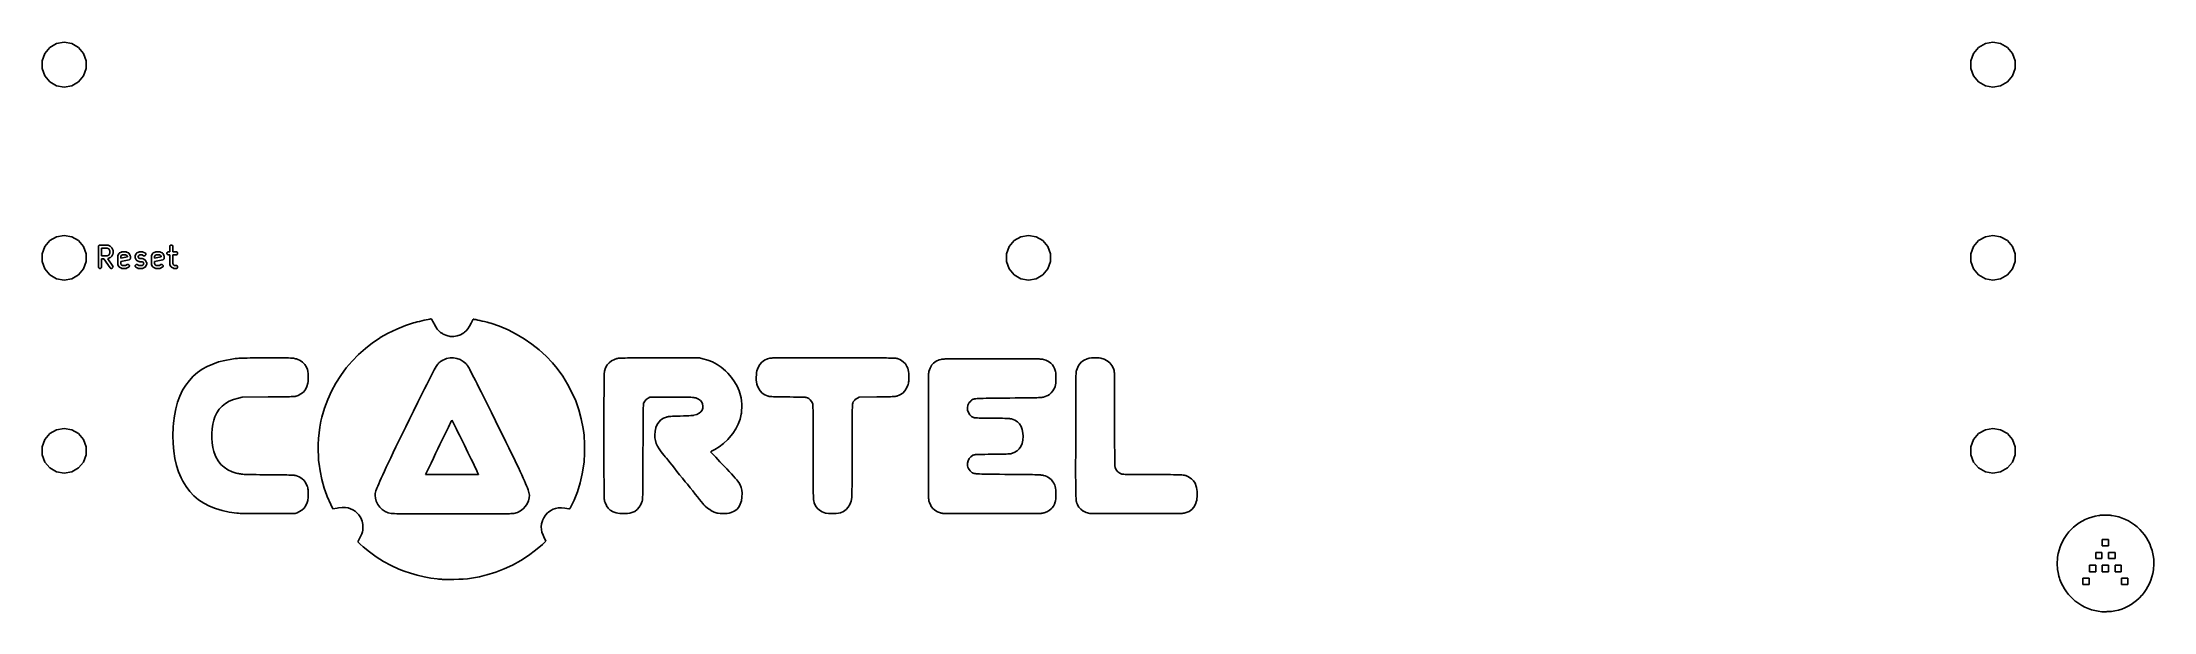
# Model space of a CAD drawing. Extents: x 57 to 265, y -121 to -64.
import ezdxf

# ---------------------------------------------------------------- set-up
doc = ezdxf.new("R2010")
doc.units = 0
doc.header["$MEASUREMENT"] = 0
doc.layers.add('BLACK', color=7, linetype='CONTINUOUS')

msp = doc.modelspace()

# ---------------------------------------------------------------- linework, layer by layer
at = {"layer": 'Black'}
for p, q in [((57.318, -64.9833), (57.9822, -64.5998)), ((57.9822, -64.5998), (58.7375, -64.4666)), ((58.7375, -64.4666), (59.4928, -64.5998)), ((59.4928, -64.5998), (60.157, -64.9833)), ((247.818, -64.9833), (248.482, -64.5998)), ((248.482, -64.5998), (249.237, -64.4666)), ((249.237, -64.4666), (249.993, -64.5998)), ((249.993, -64.5998), (250.657, -64.9833)), ((56.5626, -66.2915), (56.825, -65.5708)), ((56.5626, -67.0585), (56.5626, -66.2915)), ((56.825, -65.5708), (57.318, -64.9833)), ((60.157, -64.9833), (60.65, -65.5708)), ((60.65, -65.5708), (60.9124, -66.2915)), ((60.9124, -66.2915), (60.9124, -67.0585)), ((247.063, -66.2915), (247.325, -65.5708)), ((247.063, -67.0585), (247.063, -66.2915)), ((247.325, -65.5708), (247.818, -64.9833)), ((250.657, -64.9833), (251.15, -65.5708)), ((251.15, -65.5708), (251.412, -66.2915)), ((251.412, -66.2915), (251.412, -67.0585)), ((56.825, -67.7792), (56.5626, -67.0585)), ((57.318, -68.3667), (56.825, -67.7792)), ((57.9822, -68.7502), (57.318, -68.3667)), ((58.7375, -68.8834), (57.9822, -68.7502)), ((59.4928, -68.7502), (58.7375, -68.8834)), ((60.157, -68.3667), (59.4928, -68.7502)), ((60.65, -67.7792), (60.157, -68.3667)), ((60.9124, -67.0585), (60.65, -67.7792)), ((247.325, -67.7792), (247.063, -67.0585)), ((247.818, -68.3667), (247.325, -67.7792)), ((248.482, -68.7502), (247.818, -68.3667)), ((249.237, -68.8834), (248.482, -68.7502)), ((249.993, -68.7502), (249.237, -68.8834)), ((250.657, -68.3667), (249.993, -68.7502)), ((251.15, -67.7792), (250.657, -68.3667)), ((251.412, -67.0585), (251.15, -67.7792)), ((56.5626, -85.3415), (56.825, -84.6208)), ((56.5626, -86.1085), (56.5626, -85.3415)), ((56.825, -84.6208), (57.318, -84.0333)), ((57.318, -84.0333), (57.9822, -83.6498)), ((57.9822, -83.6498), (58.7375, -83.5166)), ((58.7375, -83.5166), (59.4928, -83.6498)), ((59.4928, -83.6498), (60.157, -84.0333)), ((60.157, -84.0333), (60.65, -84.6208)), ((60.65, -84.6208), (60.9124, -85.3415)), ((60.9124, -85.3415), (60.9124, -86.1085)), ((62.1122, -84.6298), (62.1145, -84.6168)), ((62.1122, -86.6298), (62.1122, -84.6298)), ((62.1145, -84.6037), (62.119, -84.5914)), ((62.1145, -84.6168), (62.1145, -84.6037)), ((62.119, -84.5914), (62.1212, -84.5785)), ((62.1212, -84.5785), (62.1278, -84.5671)), ((62.1278, -84.5671), (62.1323, -84.5548)), ((62.1323, -84.5548), (62.1407, -84.5447)), ((62.1407, -84.5447), (62.1473, -84.5333)), ((62.1473, -84.5333), (62.1573, -84.5249)), ((62.1573, -84.5249), (62.1658, -84.5149)), ((62.1658, -84.5149), (62.1771, -84.5083)), ((62.1771, -84.5083), (62.1872, -84.4999)), ((62.1872, -84.4999), (62.1995, -84.4954)), ((62.1995, -84.4954), (62.2109, -84.4888)), ((62.2109, -84.4888), (62.2238, -84.4865)), ((62.2238, -84.4865), (62.2362, -84.482)), ((62.2362, -84.482), (62.2493, -84.482)), ((62.2493, -84.482), (62.2622, -84.4798)), ((62.2622, -84.4798), (63.0241, -84.4798)), ((62.4122, -84.7798), (62.4122, -85.5274)), ((62.9887, -84.7798), (62.4122, -84.7798)), ((63.1257, -84.8483), (62.9887, -84.7798)), ((62.9887, -85.5274), (63.1257, -85.4589)), ((63.0241, -84.4798), (63.0326, -84.4813)), ((63.0326, -84.4813), (63.0413, -84.4807)), ((63.0413, -84.4807), (63.0581, -84.4858)), ((63.0581, -84.4858), (63.0754, -84.4888)), ((63.0754, -84.4888), (63.0829, -84.4931)), ((63.0829, -84.4931), (63.0912, -84.4956)), ((63.0912, -84.4956), (63.2817, -84.5908)), ((63.1865, -84.9091), (63.1257, -84.8483)), ((63.1257, -85.4589), (63.1865, -85.3981)), ((63.2551, -85.0461), (63.1865, -84.9091)), ((63.1865, -85.3981), (63.2551, -85.261)), ((63.2551, -85.261), (63.2551, -85.0461)), ((63.2817, -84.5908), (63.301, -84.6052)), ((63.301, -84.6052), (63.3206, -84.6189)), ((63.3206, -84.6189), (63.4159, -84.7142)), ((63.4159, -84.7142), (63.4297, -84.7339)), ((63.4297, -84.7339), (63.444, -84.7532)), ((63.444, -84.7532), (63.5392, -84.9436)), ((63.5392, -85.3635), (63.444, -85.554)), ((63.5392, -84.9436), (63.5417, -84.9519)), ((63.5417, -85.3552), (63.5392, -85.3635)), ((63.5417, -84.9519), (63.546, -84.9594)), ((63.546, -85.3477), (63.5417, -85.3552)), ((63.546, -84.9594), (63.5491, -84.9767)), ((63.5491, -85.3304), (63.546, -85.3477)), ((63.5491, -84.9767), (63.5541, -84.9936)), ((63.5541, -85.3136), (63.5491, -85.3304)), ((63.5541, -84.9936), (63.5536, -85.0022)), ((63.5536, -85.0022), (63.5551, -85.0107)), ((63.5551, -85.2964), (63.5536, -85.3049)), ((63.5536, -85.3049), (63.5541, -85.3136)), ((63.5551, -85.0107), (63.5551, -85.2964)), ((64.0328, -85.5151), (64.128, -85.3246)), ((64.128, -85.3246), (64.1412, -85.3069)), ((64.1412, -85.3069), (64.1533, -85.2885)), ((64.1533, -85.2885), (64.1566, -85.2861)), ((64.1566, -85.2861), (64.1591, -85.2827)), ((64.1591, -85.2827), (64.1774, -85.2706)), ((64.1774, -85.2706), (64.1951, -85.2575)), ((64.1951, -85.2575), (64.3856, -85.1623)), ((64.374, -85.5035), (64.317, -85.6176)), ((64.4881, -85.4464), (64.374, -85.5035)), ((64.3856, -85.1623), (64.3939, -85.1598)), ((64.3939, -85.1598), (64.4014, -85.1555)), ((64.4014, -85.1555), (64.4187, -85.1524)), ((64.4187, -85.1524), (64.4355, -85.1474)), ((64.4355, -85.1474), (64.4442, -85.1479)), ((64.4442, -85.1479), (64.4527, -85.1464)), ((64.4527, -85.1464), (64.8336, -85.1464)), ((64.7982, -85.4464), (64.4881, -85.4464)), ((64.9123, -85.5035), (64.7982, -85.4464)), ((64.8336, -85.1464), (64.8422, -85.1479)), ((64.8422, -85.1479), (64.8508, -85.1474)), ((64.8508, -85.1474), (64.8676, -85.1524)), ((64.8676, -85.1524), (64.8849, -85.1555)), ((64.8849, -85.1555), (64.8924, -85.1598)), ((64.8924, -85.1598), (64.9007, -85.1623)), ((64.9007, -85.1623), (65.0912, -85.2575)), ((64.9693, -85.6176), (64.9123, -85.5035)), ((65.0912, -85.2575), (65.1089, -85.2706)), ((65.1089, -85.2706), (65.1272, -85.2827)), ((65.1272, -85.2827), (65.1297, -85.2861)), ((65.1297, -85.2861), (65.133, -85.2885)), ((65.133, -85.2885), (65.1452, -85.3069)), ((65.1452, -85.3069), (65.1583, -85.3246)), ((65.1583, -85.3246), (65.2535, -85.5151)), ((65.7471, -85.5151), (65.8423, -85.3246)), ((65.8423, -85.3246), (65.8554, -85.3069)), ((65.8554, -85.3069), (65.8676, -85.2885)), ((65.8676, -85.2885), (65.8709, -85.2861)), ((65.8709, -85.2861), (65.8734, -85.2827)), ((65.8734, -85.2827), (65.8917, -85.2706)), ((65.8917, -85.2706), (65.9094, -85.2575)), ((65.9094, -85.2575), (66.0999, -85.1623)), ((66.0883, -85.5035), (66.0312, -85.6176)), ((66.2024, -85.4464), (66.0883, -85.5035)), ((66.0999, -85.1623), (66.1082, -85.1598)), ((66.1082, -85.1598), (66.1157, -85.1555)), ((66.1157, -85.1555), (66.133, -85.1524)), ((66.133, -85.1524), (66.1498, -85.1474)), ((66.1498, -85.1474), (66.1585, -85.1479)), ((66.1585, -85.1479), (66.167, -85.1464)), ((66.167, -85.1464), (66.4527, -85.1464)), ((66.4173, -85.4464), (66.2024, -85.4464)), ((66.5761, -85.5258), (66.4173, -85.4464)), ((66.4527, -85.1464), (66.4612, -85.1479)), ((66.4612, -85.1479), (66.4698, -85.1474)), ((66.4698, -85.1474), (66.4867, -85.1524)), ((66.4867, -85.1524), (66.504, -85.1555)), ((66.504, -85.1555), (66.5115, -85.1598)), ((66.5115, -85.1598), (66.5198, -85.1623)), ((66.5198, -85.1623), (66.7102, -85.2575)), ((66.7102, -85.2575), (66.7521, -85.2885)), ((66.7636, -85.481), (66.7258, -85.5168)), ((66.7521, -85.2885), (66.7808, -85.332)), ((66.7869, -85.4344), (66.7636, -85.481)), ((66.7808, -85.332), (66.7929, -85.3827)), ((66.7929, -85.3827), (66.7869, -85.4344)), ((67.3661, -85.5151), (67.4614, -85.3246)), ((67.4614, -85.3246), (67.4745, -85.3069)), ((67.4745, -85.3069), (67.4866, -85.2885)), ((67.4866, -85.2885), (67.4899, -85.2861)), ((67.4899, -85.2861), (67.4924, -85.2827)), ((67.4924, -85.2827), (67.5108, -85.2706)), ((67.5108, -85.2706), (67.5285, -85.2575)), ((67.5285, -85.2575), (67.7189, -85.1623)), ((67.7073, -85.5035), (67.6503, -85.6176)), ((67.8214, -85.4464), (67.7073, -85.5035)), ((67.7189, -85.1623), (67.7272, -85.1598)), ((67.7272, -85.1598), (67.7347, -85.1555)), ((67.7347, -85.1555), (67.752, -85.1524)), ((67.752, -85.1524), (67.7689, -85.1474)), ((67.7689, -85.1474), (67.7775, -85.1479)), ((67.7775, -85.1479), (67.786, -85.1464)), ((67.786, -85.1464), (68.167, -85.1464)), ((68.1316, -85.4464), (67.8214, -85.4464)), ((68.2456, -85.5035), (68.1316, -85.4464)), ((68.167, -85.1464), (68.1755, -85.1479)), ((68.1755, -85.1479), (68.1841, -85.1474)), ((68.1841, -85.1474), (68.201, -85.1524)), ((68.201, -85.1524), (68.2183, -85.1555)), ((68.2183, -85.1555), (68.2258, -85.1598)), ((68.2258, -85.1598), (68.234, -85.1623)), ((68.234, -85.1623), (68.4245, -85.2575)), ((68.3027, -85.6176), (68.2456, -85.5035)), ((68.4245, -85.2575), (68.4422, -85.2706)), ((68.4422, -85.2706), (68.4606, -85.2827)), ((68.4606, -85.2827), (68.463, -85.2861)), ((68.463, -85.2861), (68.4664, -85.2885)), ((68.4664, -85.2885), (68.4785, -85.3069)), ((68.4785, -85.3069), (68.4916, -85.3246)), ((68.4916, -85.3246), (68.5868, -85.5151)), ((68.8764, -85.2704), (68.8942, -85.2214)), ((68.8764, -85.3225), (68.8764, -85.2704)), ((68.8942, -85.3714), (68.8764, -85.3225)), ((68.8942, -85.2214), (68.9277, -85.1815)), ((68.9277, -85.4113), (68.8942, -85.3714)), ((68.9277, -85.1815), (68.9728, -85.1555)), ((68.9728, -85.4374), (68.9277, -85.4113)), ((68.9728, -85.1555), (69.0241, -85.1464)), ((69.0241, -85.4464), (68.9728, -85.4374)), ((69.0241, -85.1464), (69.1598, -85.1464)), ((69.1598, -85.4464), (69.0241, -85.4464)), ((69.1598, -84.6298), (69.1689, -84.5785)), ((69.1598, -85.1464), (69.1598, -84.6298)), ((69.1598, -86.344), (69.1598, -85.4464)), ((69.1689, -84.5785), (69.1949, -84.5333)), ((69.1949, -84.5333), (69.2348, -84.4999)), ((69.2348, -84.4999), (69.2838, -84.482)), ((69.2838, -84.482), (69.3359, -84.482)), ((69.3359, -84.482), (69.3848, -84.4999)), ((69.3848, -84.4999), (69.4247, -84.5333)), ((69.4247, -84.5333), (69.4508, -84.5785)), ((69.4508, -84.5785), (69.4598, -84.6298)), ((69.4598, -84.6298), (69.4598, -85.1464)), ((69.4598, -85.1464), (69.786, -85.1464)), ((69.786, -85.4464), (69.4598, -85.4464)), ((69.4598, -85.4464), (69.4598, -86.3086)), ((69.786, -85.1464), (69.8373, -85.1555)), ((69.8373, -85.4374), (69.786, -85.4464)), ((69.8373, -85.1555), (69.8824, -85.1815)), ((69.8824, -85.4113), (69.8373, -85.4374)), ((69.8824, -85.1815), (69.9159, -85.2214)), ((69.9159, -85.3714), (69.8824, -85.4113)), ((69.9159, -85.2214), (69.9337, -85.2704)), ((69.9337, -85.3225), (69.9159, -85.3714)), ((69.9337, -85.2704), (69.9337, -85.3225)), ((151.813, -85.3415), (152.075, -84.6208)), ((151.813, -86.1085), (151.813, -85.3415)), ((152.075, -84.6208), (152.568, -84.0333)), ((152.568, -84.0333), (153.232, -83.6498)), ((153.232, -83.6498), (153.987, -83.5166)), ((153.987, -83.5166), (154.743, -83.6498)), ((154.743, -83.6498), (155.407, -84.0333)), ((155.407, -84.0333), (155.9, -84.6208)), ((155.9, -84.6208), (156.162, -85.3415)), ((156.162, -85.3415), (156.162, -86.1085)), ((247.063, -85.3415), (247.325, -84.6208)), ((247.063, -86.1085), (247.063, -85.3415)), ((247.325, -84.6208), (247.818, -84.0333)), ((247.818, -84.0333), (248.482, -83.6498)), ((248.482, -83.6498), (249.237, -83.5166)), ((249.237, -83.5166), (249.993, -83.6498)), ((249.993, -83.6498), (250.657, -84.0333)), ((250.657, -84.0333), (251.15, -84.6208)), ((251.15, -84.6208), (251.412, -85.3415)), ((251.412, -85.3415), (251.412, -86.1085)), ((56.825, -86.8292), (56.5626, -86.1085)), ((57.318, -87.4167), (56.825, -86.8292)), ((57.9822, -87.8002), (57.318, -87.4167)), ((60.157, -87.4167), (59.4928, -87.8002)), ((60.65, -86.8292), (60.157, -87.4167)), ((60.9124, -86.1085), (60.65, -86.8292)), ((62.1212, -86.6811), (62.1122, -86.6298)), ((62.1473, -86.7262), (62.1212, -86.6811)), ((62.1872, -86.7597), (62.1473, -86.7262)), ((62.2362, -86.7775), (62.1872, -86.7597)), ((62.2882, -86.7775), (62.2362, -86.7775)), ((62.3372, -86.7597), (62.2882, -86.7775)), ((62.3771, -86.7262), (62.3372, -86.7597)), ((62.4032, -86.6811), (62.3771, -86.7262)), ((62.4122, -86.6298), (62.4032, -86.6811)), ((62.4122, -85.5274), (62.9887, -85.5274)), ((62.6603, -85.8274), (62.4122, -85.8274)), ((62.4122, -85.8274), (62.4122, -86.6298)), ((63.2822, -86.7158), (62.6603, -85.8274)), ((63.0326, -85.8259), (63.0262, -85.827)), ((63.0262, -85.827), (63.5279, -86.5437)), ((63.0413, -85.8264), (63.0326, -85.8259)), ((63.0581, -85.8214), (63.0413, -85.8264)), ((63.0754, -85.8183), (63.0581, -85.8214)), ((63.0829, -85.814), (63.0754, -85.8183)), ((63.0912, -85.8115), (63.0829, -85.814)), ((63.2817, -85.7163), (63.0912, -85.8115)), ((63.301, -85.702), (63.2817, -85.7163)), ((63.319, -86.7526), (63.2822, -86.7158)), ((63.3206, -85.6882), (63.301, -85.702)), ((63.3662, -86.7746), (63.319, -86.7526)), ((63.4159, -85.593), (63.3206, -85.6882)), ((63.4181, -86.7792), (63.3662, -86.7746)), ((63.4297, -85.5733), (63.4159, -85.593)), ((63.4684, -86.7657), (63.4181, -86.7792)), ((63.444, -85.554), (63.4297, -85.5733)), ((63.5111, -86.7358), (63.4684, -86.7657)), ((63.541, -86.6932), (63.5111, -86.7358)), ((63.5279, -86.5437), (63.55, -86.591)), ((63.5545, -86.6429), (63.541, -86.6932)), ((63.55, -86.591), (63.5545, -86.6429)), ((64.017, -85.5821), (64.0185, -85.5736)), ((64.017, -86.344), (64.017, -85.5821)), ((64.0185, -86.3526), (64.017, -86.344)), ((64.0179, -85.565), (64.023, -85.5481)), ((64.0185, -85.5736), (64.0179, -85.565)), ((64.0179, -86.3612), (64.0185, -86.3526)), ((64.023, -86.378), (64.0179, -86.3612)), ((64.023, -85.5481), (64.026, -85.5308)), ((64.026, -86.3954), (64.023, -86.378)), ((64.026, -85.5308), (64.0303, -85.5233)), ((64.0303, -86.4028), (64.026, -86.3954)), ((64.0303, -85.5233), (64.0328, -85.5151)), ((64.0328, -86.4111), (64.0303, -86.4028)), ((64.128, -86.6016), (64.0328, -86.4111)), ((64.1412, -86.6193), (64.128, -86.6016)), ((64.1533, -86.6377), (64.1412, -86.6193)), ((64.1566, -86.6401), (64.1533, -86.6377)), ((64.1591, -86.6434), (64.1566, -86.6401)), ((64.1774, -86.6556), (64.1591, -86.6434)), ((64.1951, -86.6687), (64.1774, -86.6556)), ((64.3856, -86.7639), (64.1951, -86.6687)), ((64.317, -85.6176), (64.317, -85.7801)), ((64.317, -85.7801), (64.9693, -85.6496)), ((65.1488, -85.9197), (64.317, -86.0861)), ((64.317, -86.0861), (64.317, -86.3086)), ((64.317, -86.3086), (64.374, -86.4227)), ((64.374, -86.4227), (64.4881, -86.4798)), ((64.3939, -86.7664), (64.3856, -86.7639)), ((64.4014, -86.7707), (64.3939, -86.7664)), ((64.4187, -86.7738), (64.4014, -86.7707)), ((64.4355, -86.7788), (64.4187, -86.7738)), ((64.4442, -86.7783), (64.4355, -86.7788)), ((64.4527, -86.7798), (64.4442, -86.7783)), ((64.8336, -86.7798), (64.4527, -86.7798)), ((64.4881, -86.4798), (64.7982, -86.4798)), ((64.7982, -86.4798), (64.957, -86.4004)), ((64.8422, -86.7783), (64.8336, -86.7798)), ((64.8508, -86.7788), (64.8422, -86.7783)), ((64.8676, -86.7738), (64.8508, -86.7788)), ((64.8849, -86.7707), (64.8676, -86.7738)), ((64.8924, -86.7664), (64.8849, -86.7707)), ((64.9007, -86.7639), (64.8924, -86.7664)), ((65.0912, -86.6687), (64.9007, -86.7639)), ((64.957, -86.4004), (65.007, -86.3855)), ((64.9693, -85.6496), (64.9693, -85.6176)), ((65.007, -86.3855), (65.059, -86.3886)), ((65.059, -86.3886), (65.1068, -86.4093)), ((65.133, -86.6377), (65.0912, -86.6687)), ((65.1068, -86.4093), (65.1446, -86.4452)), ((65.1617, -86.5942), (65.133, -86.6377)), ((65.1446, -86.4452), (65.1679, -86.4918)), ((65.1715, -85.9109), (65.1488, -85.9197)), ((65.1738, -86.5435), (65.1617, -86.5942)), ((65.1679, -86.4918), (65.1738, -86.5435)), ((65.1943, -85.9025), (65.1715, -85.9109)), ((65.1957, -85.9014), (65.1943, -85.9025)), ((65.1973, -85.9008), (65.1957, -85.9014)), ((65.2156, -85.8847), (65.1973, -85.9008)), ((65.2343, -85.869), (65.2156, -85.8847)), ((65.2351, -85.8675), (65.2343, -85.869)), ((65.2364, -85.8664), (65.2351, -85.8675)), ((65.2481, -85.845), (65.2364, -85.8664)), ((65.2603, -85.8239), (65.2481, -85.845)), ((65.2535, -85.5151), (65.256, -85.5233)), ((65.256, -85.5233), (65.2603, -85.5308)), ((65.2603, -85.5308), (65.2634, -85.5481)), ((65.2606, -85.8222), (65.2603, -85.8239)), ((65.2614, -85.8207), (65.2606, -85.8222)), ((65.2651, -85.7966), (65.2614, -85.8207)), ((65.2634, -85.5481), (65.2684, -85.565)), ((65.2693, -85.7726), (65.2651, -85.7966)), ((65.2684, -85.565), (65.2678, -85.5736)), ((65.2678, -85.5736), (65.2693, -85.5821)), ((65.2693, -85.5821), (65.2693, -85.7726)), ((65.7313, -85.5821), (65.7328, -85.5736)), ((65.7313, -85.6774), (65.7313, -85.5821)), ((65.7328, -85.6859), (65.7313, -85.6774)), ((65.7315, -86.5435), (65.7375, -86.4918)), ((65.7436, -86.5942), (65.7315, -86.5435)), ((65.7322, -85.565), (65.7372, -85.5481)), ((65.7328, -85.5736), (65.7322, -85.565)), ((65.7322, -85.6945), (65.7328, -85.6859)), ((65.7372, -85.7114), (65.7322, -85.6945)), ((65.7372, -85.5481), (65.7403, -85.5308)), ((65.7403, -85.7287), (65.7372, -85.7114)), ((65.7375, -86.4918), (65.7608, -86.4452)), ((65.7403, -85.5308), (65.7446, -85.5233)), ((65.7446, -85.7362), (65.7403, -85.7287)), ((65.7723, -86.6377), (65.7436, -86.5942)), ((65.7446, -85.5233), (65.7471, -85.5151)), ((65.7471, -85.7445), (65.7446, -85.7362)), ((65.8423, -85.9349), (65.7471, -85.7445)), ((65.7608, -86.4452), (65.7986, -86.4093)), ((65.8142, -86.6687), (65.7723, -86.6377)), ((65.7986, -86.4093), (65.8464, -86.3886)), ((66.0046, -86.7639), (65.8142, -86.6687)), ((65.8554, -85.9526), (65.8423, -85.9349)), ((65.8464, -86.3886), (65.8984, -86.3855)), ((65.8676, -85.971), (65.8554, -85.9526)), ((65.8709, -85.9735), (65.8676, -85.971)), ((65.8734, -85.9768), (65.8709, -85.9735)), ((65.8917, -85.9889), (65.8734, -85.9768)), ((65.9094, -86.002), (65.8917, -85.9889)), ((65.8984, -86.3855), (65.9483, -86.4004)), ((66.0999, -86.0973), (65.9094, -86.002)), ((65.9483, -86.4004), (66.1071, -86.4798)), ((66.0129, -86.7664), (66.0046, -86.7639)), ((66.0204, -86.7707), (66.0129, -86.7664)), ((66.0377, -86.7738), (66.0204, -86.7707)), ((66.0312, -85.6176), (66.0312, -85.642)), ((66.0312, -85.642), (66.0883, -85.7561)), ((66.0546, -86.7788), (66.0377, -86.7738)), ((66.0632, -86.7783), (66.0546, -86.7788)), ((66.0717, -86.7798), (66.0632, -86.7783)), ((66.4527, -86.7798), (66.0717, -86.7798)), ((66.0883, -85.7561), (66.2024, -85.8131)), ((66.1082, -86.0997), (66.0999, -86.0973)), ((66.1071, -86.4798), (66.4173, -86.4798)), ((66.1157, -86.104), (66.1082, -86.0997)), ((66.133, -86.1071), (66.1157, -86.104)), ((66.1498, -86.1121), (66.133, -86.1071)), ((66.1585, -86.1116), (66.1498, -86.1121)), ((66.167, -86.1131), (66.1585, -86.1116)), ((66.4173, -86.1131), (66.167, -86.1131)), ((66.2024, -85.8131), (66.4527, -85.8131)), ((66.5314, -86.1701), (66.4173, -86.1131)), ((66.4173, -86.4798), (66.5314, -86.4227)), ((66.4527, -85.8131), (66.4612, -85.8146)), ((66.4612, -86.7783), (66.4527, -86.7798)), ((66.4612, -85.8146), (66.4698, -85.8141)), ((66.4698, -86.7788), (66.4612, -86.7783)), ((66.4698, -85.8141), (66.4867, -85.8191)), ((66.4867, -86.7738), (66.4698, -86.7788)), ((66.4867, -85.8191), (66.504, -85.8221)), ((66.504, -86.7707), (66.4867, -86.7738)), ((66.504, -85.8221), (66.5115, -85.8265)), ((66.5115, -86.7664), (66.504, -86.7707)), ((66.5115, -85.8265), (66.5198, -85.8289)), ((66.5198, -86.7639), (66.5115, -86.7664)), ((66.5198, -85.8289), (66.7102, -85.9242)), ((66.7102, -86.6687), (66.5198, -86.7639)), ((66.5884, -86.2842), (66.5314, -86.1701)), ((66.5314, -86.4227), (66.5884, -86.3086)), ((66.626, -85.5407), (66.5761, -85.5258)), ((66.5884, -86.3086), (66.5884, -86.2842)), ((66.678, -85.5376), (66.626, -85.5407)), ((66.7258, -85.5168), (66.678, -85.5376)), ((66.7102, -85.9242), (66.7279, -85.9373)), ((66.7279, -86.6556), (66.7102, -86.6687)), ((66.7279, -85.9373), (66.7463, -85.9494)), ((66.7463, -86.6434), (66.7279, -86.6556)), ((66.7463, -85.9494), (66.7488, -85.9527)), ((66.7488, -86.6401), (66.7463, -86.6434)), ((66.7488, -85.9527), (66.7521, -85.9552)), ((66.7521, -86.6377), (66.7488, -86.6401)), ((66.7521, -85.9552), (66.7642, -85.9736)), ((66.7642, -86.6193), (66.7521, -86.6377)), ((66.7642, -85.9736), (66.7773, -85.9913)), ((66.7773, -86.6016), (66.7642, -86.6193)), ((66.7773, -85.9913), (66.8726, -86.1817)), ((66.8726, -86.4111), (66.7773, -86.6016)), ((66.8726, -86.1817), (66.875, -86.19)), ((66.875, -86.4028), (66.8726, -86.4111)), ((66.875, -86.19), (66.8793, -86.1975)), ((66.8793, -86.3954), (66.875, -86.4028)), ((66.8793, -86.1975), (66.8824, -86.2148)), ((66.8824, -86.378), (66.8793, -86.3954)), ((66.8824, -86.2148), (66.8874, -86.2317)), ((66.8874, -86.3612), (66.8824, -86.378)), ((66.8874, -86.2317), (66.8869, -86.2403)), ((66.8869, -86.2403), (66.8884, -86.2488)), ((66.8884, -86.344), (66.8869, -86.3526)), ((66.8869, -86.3526), (66.8874, -86.3612)), ((66.8884, -86.2488), (66.8884, -86.344)), ((67.3503, -85.5821), (67.3518, -85.5736)), ((67.3503, -86.344), (67.3503, -85.5821)), ((67.3518, -86.3526), (67.3503, -86.344)), ((67.3513, -85.565), (67.3563, -85.5481)), ((67.3518, -85.5736), (67.3513, -85.565)), ((67.3513, -86.3612), (67.3518, -86.3526)), ((67.3563, -86.378), (67.3513, -86.3612)), ((67.3563, -85.5481), (67.3593, -85.5308)), ((67.3593, -86.3954), (67.3563, -86.378)), ((67.3593, -85.5308), (67.3637, -85.5233)), ((67.3637, -86.4028), (67.3593, -86.3954)), ((67.3637, -85.5233), (67.3661, -85.5151)), ((67.3661, -86.4111), (67.3637, -86.4028)), ((67.4614, -86.6016), (67.3661, -86.4111)), ((67.4745, -86.6193), (67.4614, -86.6016)), ((67.4866, -86.6377), (67.4745, -86.6193)), ((67.4899, -86.6401), (67.4866, -86.6377)), ((67.4924, -86.6434), (67.4899, -86.6401)), ((67.5108, -86.6556), (67.4924, -86.6434)), ((67.5285, -86.6687), (67.5108, -86.6556)), ((67.7189, -86.7639), (67.5285, -86.6687)), ((67.6503, -85.6176), (67.6503, -85.7801)), ((67.6503, -85.7801), (68.3027, -85.6496)), ((68.4821, -85.9197), (67.6503, -86.0861)), ((67.6503, -86.0861), (67.6503, -86.3086)), ((67.6503, -86.3086), (67.7073, -86.4227)), ((67.7073, -86.4227), (67.8214, -86.4798)), ((67.7272, -86.7664), (67.7189, -86.7639)), ((67.7347, -86.7707), (67.7272, -86.7664)), ((67.752, -86.7738), (67.7347, -86.7707)), ((67.7689, -86.7788), (67.752, -86.7738)), ((67.7775, -86.7783), (67.7689, -86.7788)), ((67.786, -86.7798), (67.7775, -86.7783)), ((68.167, -86.7798), (67.786, -86.7798)), ((67.8214, -86.4798), (68.1316, -86.4798)), ((68.1316, -86.4798), (68.2904, -86.4004)), ((68.1755, -86.7783), (68.167, -86.7798)), ((68.1841, -86.7788), (68.1755, -86.7783)), ((68.201, -86.7738), (68.1841, -86.7788)), ((68.2183, -86.7707), (68.201, -86.7738)), ((68.2258, -86.7664), (68.2183, -86.7707)), ((68.234, -86.7639), (68.2258, -86.7664)), ((68.4245, -86.6687), (68.234, -86.7639)), ((68.2904, -86.4004), (68.3403, -86.3855)), ((68.3027, -85.6496), (68.3027, -85.6176)), ((68.3403, -86.3855), (68.3923, -86.3886)), ((68.3923, -86.3886), (68.4401, -86.4093)), ((68.4664, -86.6377), (68.4245, -86.6687)), ((68.4401, -86.4093), (68.4779, -86.4452)), ((68.4951, -86.5942), (68.4664, -86.6377)), ((68.4779, -86.4452), (68.5012, -86.4918)), ((68.5048, -85.9109), (68.4821, -85.9197)), ((68.5072, -86.5435), (68.4951, -86.5942)), ((68.5012, -86.4918), (68.5072, -86.5435)), ((68.5277, -85.9025), (68.5048, -85.9109)), ((68.529, -85.9014), (68.5277, -85.9025)), ((68.5306, -85.9008), (68.529, -85.9014)), ((68.5489, -85.8847), (68.5306, -85.9008)), ((68.5676, -85.869), (68.5489, -85.8847)), ((68.5685, -85.8675), (68.5676, -85.869)), ((68.5698, -85.8664), (68.5685, -85.8675)), ((68.5815, -85.845), (68.5698, -85.8664)), ((68.5936, -85.8239), (68.5815, -85.845)), ((68.5868, -85.5151), (68.5893, -85.5233)), ((68.5893, -85.5233), (68.5936, -85.5308)), ((68.5936, -85.5308), (68.5967, -85.5481)), ((68.5939, -85.8222), (68.5936, -85.8239)), ((68.5948, -85.8207), (68.5939, -85.8222)), ((68.5984, -85.7966), (68.5948, -85.8207)), ((68.5967, -85.5481), (68.6017, -85.565)), ((68.6027, -85.7726), (68.5984, -85.7966)), ((68.6017, -85.565), (68.6012, -85.5736)), ((68.6012, -85.5736), (68.6027, -85.5821)), ((68.6027, -85.5821), (68.6027, -85.7726)), ((69.1613, -86.3526), (69.1598, -86.344)), ((69.1608, -86.3612), (69.1613, -86.3526)), ((69.1658, -86.378), (69.1608, -86.3612)), ((69.1689, -86.3954), (69.1658, -86.378)), ((69.1732, -86.4028), (69.1689, -86.3954)), ((69.1757, -86.4111), (69.1732, -86.4028)), ((69.2709, -86.6016), (69.1757, -86.4111)), ((69.284, -86.6193), (69.2709, -86.6016)), ((69.2961, -86.6377), (69.284, -86.6193)), ((69.2995, -86.6401), (69.2961, -86.6377)), ((69.3019, -86.6434), (69.2995, -86.6401)), ((69.3203, -86.6556), (69.3019, -86.6434)), ((69.338, -86.6687), (69.3203, -86.6556)), ((69.5285, -86.7639), (69.338, -86.6687)), ((69.4598, -86.3086), (69.5169, -86.4227)), ((69.5169, -86.4227), (69.6309, -86.4798)), ((69.5367, -86.7664), (69.5285, -86.7639)), ((69.5442, -86.7707), (69.5367, -86.7664)), ((69.5615, -86.7738), (69.5442, -86.7707)), ((69.5784, -86.7788), (69.5615, -86.7738)), ((69.587, -86.7783), (69.5784, -86.7788)), ((69.5955, -86.7798), (69.587, -86.7783)), ((69.786, -86.7798), (69.5955, -86.7798)), ((69.6309, -86.4798), (69.786, -86.4798)), ((69.786, -86.4798), (69.8373, -86.4888)), ((69.8373, -86.7707), (69.786, -86.7798)), ((69.8373, -86.4888), (69.8824, -86.5149)), ((69.8824, -86.7447), (69.8373, -86.7707)), ((69.8824, -86.5149), (69.9159, -86.5548)), ((69.9159, -86.7048), (69.8824, -86.7447)), ((69.9159, -86.5548), (69.9337, -86.6037)), ((69.9337, -86.6558), (69.9159, -86.7048)), ((69.9337, -86.6037), (69.9337, -86.6558)), ((152.075, -86.8292), (151.813, -86.1085)), ((152.568, -87.4167), (152.075, -86.8292)), ((153.232, -87.8002), (152.568, -87.4167)), ((155.407, -87.4167), (154.743, -87.8002)), ((155.9, -86.8292), (155.407, -87.4167)), ((156.162, -86.1085), (155.9, -86.8292)), ((247.325, -86.8292), (247.063, -86.1085)), ((247.818, -87.4167), (247.325, -86.8292)), ((248.482, -87.8002), (247.818, -87.4167)), ((250.657, -87.4167), (249.993, -87.8002)), ((251.15, -86.8292), (250.657, -87.4167)), ((251.412, -86.1085), (251.15, -86.8292)), ((58.7375, -87.9334), (57.9822, -87.8002)), ((59.4928, -87.8002), (58.7375, -87.9334)), ((153.987, -87.9334), (153.232, -87.8002)), ((154.743, -87.8002), (153.987, -87.9334)), ((249.237, -87.9334), (248.482, -87.8002)), ((249.993, -87.8002), (249.237, -87.9334)), ((89.1986, -94.1168), (89.9537, -93.6113)), ((89.9537, -93.6113), (89.9539, -93.6112)), ((89.9539, -93.6112), (89.954, -93.6111)), ((89.954, -93.6111), (90.7457, -93.1569)), ((90.7457, -93.1569), (90.7458, -93.1569)), ((90.7458, -93.1569), (90.746, -93.1568)), ((90.746, -93.1568), (91.5717, -92.7565)), ((91.5717, -92.7565), (91.5719, -92.7565)), ((91.5719, -92.7565), (91.572, -92.7564)), ((91.572, -92.7564), (92.4295, -92.4125)), ((92.4295, -92.4125), (92.4296, -92.4125)), ((92.4296, -92.4125), (92.4298, -92.4124)), ((92.4298, -92.4124), (93.2352, -92.1507)), ((93.2352, -92.1507), (93.2353, -92.1507)), ((93.2353, -92.1507), (93.2354, -92.1506)), ((93.2354, -92.1506), (93.4013, -92.1049)), ((93.4013, -92.1049), (93.4013, -92.1049)), ((93.4013, -92.1049), (93.4014, -92.1049)), ((93.4014, -92.1049), (93.6, -92.054)), ((93.6, -92.054), (93.8198, -92.0004)), ((93.6, -92.054), (93.6, -92.054)), ((93.6, -92.054), (93.6, -92.054)), ((93.8198, -92.0004), (93.8199, -92.0004)), ((93.8199, -92.0004), (94.0493, -91.9467)), ((93.8199, -92.0004), (93.8199, -92.0004)), ((94.0493, -91.9467), (94.2767, -91.8955)), ((94.0493, -91.9467), (94.0493, -91.9467)), ((94.0493, -91.9467), (94.0493, -91.9467)), ((94.2767, -91.8955), (94.4905, -91.8495)), ((94.2767, -91.8955), (94.2767, -91.8955)), ((94.2767, -91.8955), (94.2767, -91.8955)), ((94.4905, -91.8494), (94.679, -91.811)), ((94.4905, -91.8495), (94.4905, -91.8494)), ((94.4905, -91.8495), (94.4905, -91.8495)), ((94.679, -91.811), (94.6791, -91.811)), ((94.6791, -91.811), (94.8309, -91.7829)), ((94.6791, -91.811), (94.6791, -91.811)), ((94.8309, -91.7829), (94.831, -91.7828)), ((94.8309, -91.7829), (94.8309, -91.7829)), ((94.831, -91.7828), (94.9344, -91.7675)), ((94.9344, -91.7675), (94.9345, -91.7675)), ((94.9345, -91.7675), (94.9347, -91.7675)), ((94.9347, -91.7675), (94.964, -91.7655)), ((94.964, -91.7655), (94.9642, -91.7655)), ((94.9642, -91.7655), (94.9644, -91.7654)), ((94.9644, -91.7654), (94.9651, -91.7656)), ((94.9651, -91.7656), (94.9658, -91.7656)), ((94.9658, -91.7656), (94.9659, -91.7657)), ((94.9659, -91.7657), (94.9661, -91.7657)), ((94.9661, -91.7657), (94.9667, -91.7661)), ((94.9667, -91.7661), (94.9673, -91.7664)), ((94.9673, -91.7664), (94.9674, -91.7665)), ((94.9674, -91.7665), (94.9676, -91.7666)), ((94.9676, -91.7666), (95.0031, -91.7962)), ((95.0031, -91.7962), (95.0035, -91.7967)), ((95.0035, -91.7967), (95.004, -91.7971)), ((95.004, -91.7971), (95.0642, -91.8821)), ((95.0642, -91.8821), (95.0643, -91.8823)), ((95.0643, -91.8823), (95.0644, -91.8824)), ((95.0644, -91.8824), (95.1455, -92.0167)), ((95.1455, -92.0167), (95.1456, -92.0168)), ((95.1456, -92.0168), (95.1456, -92.0168)), ((95.1456, -92.0168), (95.2438, -92.1943)), ((95.2438, -92.1943), (95.2438, -92.1944)), ((95.2438, -92.1944), (95.2439, -92.1944)), ((95.2439, -92.1944), (95.2736, -92.2504)), ((95.2736, -92.2504), (95.4322, -92.5335)), ((95.4322, -92.5335), (95.5835, -92.7611)), ((95.5835, -92.7611), (95.7367, -92.9437)), ((95.7367, -92.9437), (95.9011, -93.0919)), ((95.9011, -93.0919), (96.0861, -93.2161)), ((96.0861, -93.2161), (96.1718, -93.2635)), ((96.1718, -93.2635), (96.5119, -93.4061)), ((96.5119, -93.4061), (96.8575, -93.4823)), ((96.8575, -93.4823), (97.2041, -93.4925)), ((97.2041, -93.4925), (97.547, -93.4373)), ((97.547, -93.4373), (97.8816, -93.3168)), ((97.8816, -93.3168), (98.2033, -93.1315)), ((98.2033, -93.1315), (98.2695, -93.0838)), ((98.2695, -93.0838), (98.4332, -92.9356)), ((98.4332, -92.9356), (98.5957, -92.735)), ((98.5957, -92.735), (98.7605, -92.4767)), ((98.7605, -92.4767), (98.9222, -92.1743)), ((98.9222, -92.1743), (98.9926, -92.0338)), ((98.9926, -92.0338), (98.9927, -92.0338)), ((98.9927, -92.0338), (99.0521, -91.917)), ((98.9927, -92.0338), (98.9927, -92.0338)), ((99.0521, -91.917), (99.0942, -91.8364)), ((99.0521, -91.917), (99.0521, -91.917)), ((99.0521, -91.917), (99.0521, -91.917)), ((99.0942, -91.8364), (99.0942, -91.8363)), ((99.0942, -91.8363), (99.0943, -91.8363)), ((99.0943, -91.8363), (99.1123, -91.8046)), ((99.1123, -91.8046), (99.1127, -91.8041)), ((99.1127, -91.8041), (99.1131, -91.8036)), ((99.1131, -91.8036), (99.1132, -91.8034)), ((99.1132, -91.8034), (99.1134, -91.8033)), ((99.1134, -91.8033), (99.1139, -91.8029)), ((99.1139, -91.8029), (99.1145, -91.8026)), ((99.1145, -91.8026), (99.1147, -91.8025)), ((99.1147, -91.8025), (99.1149, -91.8024)), ((99.1149, -91.8024), (99.1155, -91.8023)), ((99.1155, -91.8023), (99.1162, -91.8021)), ((99.1162, -91.8021), (99.1588, -91.7981)), ((99.1588, -91.7981), (99.1593, -91.7981)), ((99.1593, -91.7981), (99.1598, -91.7981)), ((99.1598, -91.7981), (99.2584, -91.8096)), ((99.2584, -91.8096), (99.2585, -91.8097)), ((99.2585, -91.8097), (99.2586, -91.8097)), ((99.2586, -91.8097), (99.4035, -91.8346)), ((99.4035, -91.8346), (99.4036, -91.8346)), ((99.4036, -91.8346), (99.4037, -91.8346)), ((99.4037, -91.8346), (99.5855, -91.8709)), ((99.5855, -91.8709), (99.5855, -91.8709)), ((99.5855, -91.8709), (99.5855, -91.8709)), ((99.5855, -91.8709), (99.7947, -91.9163)), ((99.7947, -91.9163), (99.7948, -91.9163)), ((99.7948, -91.9163), (99.7948, -91.9163)), ((99.7948, -91.9163), (100.022, -91.9688)), ((100.022, -91.9688), (100.022, -91.9688)), ((100.022, -91.9688), (100.022, -91.9688)), ((100.022, -91.9688), (100.257, -92.0262)), ((100.257, -92.0262), (100.257, -92.0262)), ((100.257, -92.0262), (100.257, -92.0262)), ((100.257, -92.0262), (100.492, -92.0865)), ((100.492, -92.0865), (100.492, -92.0865)), ((100.492, -92.0865), (100.492, -92.0865)), ((100.492, -92.0865), (100.715, -92.1475)), ((100.715, -92.1475), (100.716, -92.1475)), ((100.716, -92.1475), (100.716, -92.1475)), ((100.716, -92.1475), (100.871, -92.1926)), ((100.871, -92.1926), (100.871, -92.1927)), ((100.871, -92.1927), (100.872, -92.1927)), ((100.872, -92.1927), (101.728, -92.4836)), ((101.728, -92.4836), (101.728, -92.4837)), ((101.728, -92.4837), (101.729, -92.4837)), ((101.729, -92.4837), (102.567, -92.8377)), ((102.567, -92.8377), (102.568, -92.8378)), ((102.568, -92.8378), (102.568, -92.8379)), ((102.568, -92.8379), (103.384, -93.2515)), ((103.384, -93.2515), (103.384, -93.2516)), ((103.384, -93.2516), (103.384, -93.2517)), ((103.384, -93.2517), (104.172, -93.7217)), ((104.172, -93.7217), (104.172, -93.7218)), ((104.172, -93.7218), (104.172, -93.7219)), ((104.172, -93.7219), (104.928, -94.2447)), ((73.9793, -96.0118), (74.6085, -95.8485)), ((74.6085, -95.8485), (74.6087, -95.8485)), ((74.6087, -95.8485), (74.6089, -95.8484)), ((74.6089, -95.8484), (75.2912, -95.7205)), ((75.2912, -95.7205), (75.2913, -95.7205)), ((75.2913, -95.7205), (75.2914, -95.7205)), ((75.2914, -95.7205), (75.6257, -95.6728)), ((75.6257, -95.6728), (75.6257, -95.6728)), ((75.6257, -95.6728), (75.6258, -95.6728)), ((75.6258, -95.6728), (75.7241, -95.6615)), ((75.7241, -95.6615), (75.7241, -95.6615)), ((75.7241, -95.6615), (75.7242, -95.6615)), ((75.7242, -95.6615), (75.837, -95.6516)), ((75.837, -95.6516), (75.8371, -95.6516)), ((75.8371, -95.6516), (75.8372, -95.6516)), ((75.8372, -95.6516), (75.9699, -95.6429)), ((75.9699, -95.6429), (75.9699, -95.6429)), ((75.9699, -95.6429), (75.97, -95.6429)), ((75.97, -95.6429), (76.1278, -95.6353)), ((76.1278, -95.6353), (76.1278, -95.6353)), ((76.1278, -95.6353), (76.1279, -95.6353)), ((76.1279, -95.6353), (76.3161, -95.6287)), ((76.3161, -95.6287), (76.3161, -95.6287)), ((76.3161, -95.6287), (76.3162, -95.6287)), ((76.3162, -95.6287), (76.5401, -95.623)), ((76.5401, -95.623), (76.805, -95.618)), ((76.5401, -95.623), (76.5401, -95.623)), ((76.5401, -95.623), (76.5401, -95.623)), ((76.805, -95.618), (77.1161, -95.6135)), ((76.805, -95.618), (76.805, -95.618)), ((76.805, -95.618), (76.805, -95.618)), ((77.1161, -95.6135), (77.4787, -95.6095)), ((77.1161, -95.6135), (77.1161, -95.6135)), ((77.1161, -95.6135), (77.1161, -95.6135)), ((77.4787, -95.6095), (77.898, -95.6058)), ((77.4787, -95.6095), (77.4787, -95.6095)), ((77.4787, -95.6095), (77.4787, -95.6095)), ((77.898, -95.6058), (78.3793, -95.6022)), ((77.898, -95.6058), (77.898, -95.6058)), ((77.898, -95.6058), (77.898, -95.6058)), ((78.3793, -95.6022), (78.4234, -95.6019)), ((78.3793, -95.6022), (78.3793, -95.6022)), ((78.4234, -95.6019), (78.9398, -95.5988)), ((78.4234, -95.6019), (78.4234, -95.6019)), ((78.9398, -95.5988), (79.3935, -95.5969)), ((78.9398, -95.5988), (78.9398, -95.5988)), ((78.9398, -95.5988), (78.9398, -95.5988)), ((79.3935, -95.5969), (79.7895, -95.5964)), ((79.3935, -95.5969), (79.3935, -95.5969)), ((79.3935, -95.5969), (79.3935, -95.5969)), ((79.7895, -95.5964), (79.7895, -95.5964)), ((79.7895, -95.5964), (79.7895, -95.5964)), ((79.7895, -95.5964), (80.1328, -95.5975)), ((80.1328, -95.5975), (80.1328, -95.5975)), ((80.1328, -95.5975), (80.1328, -95.5975)), ((80.1328, -95.5975), (80.4283, -95.6003)), ((80.4283, -95.6003), (80.4283, -95.6003)), ((80.4283, -95.6003), (80.4283, -95.6003)), ((80.4283, -95.6003), (80.6811, -95.6052)), ((80.6811, -95.6052), (80.6811, -95.6052)), ((80.6811, -95.6052), (80.6812, -95.6052)), ((80.6812, -95.6052), (80.8962, -95.6122)), ((80.8962, -95.6122), (80.8962, -95.6122)), ((80.8962, -95.6122), (80.8963, -95.6122)), ((80.8963, -95.6122), (81.0785, -95.6216)), ((81.0785, -95.6216), (81.0786, -95.6216)), ((81.0786, -95.6216), (81.0787, -95.6216)), ((81.0787, -95.6216), (81.2332, -95.6335)), ((81.2332, -95.6335), (81.2333, -95.6335)), ((81.2333, -95.6335), (81.2334, -95.6335)), ((81.2334, -95.6335), (81.3652, -95.6482)), ((81.3652, -95.6482), (81.3653, -95.6482)), ((81.3653, -95.6482), (81.3654, -95.6482)), ((81.3654, -95.6482), (81.4794, -95.6658)), ((81.4794, -95.6658), (81.4795, -95.6659)), ((81.4795, -95.6659), (81.4796, -95.6659)), ((81.4796, -95.6659), (81.5809, -95.6866)), ((81.5809, -95.6866), (81.581, -95.6866)), ((81.581, -95.6866), (81.5812, -95.6866)), ((81.5812, -95.6866), (81.6747, -95.7106)), ((81.6747, -95.7106), (81.6748, -95.7107)), ((81.6748, -95.7107), (81.6749, -95.7107)), ((81.6749, -95.7107), (81.7323, -95.7277)), ((81.7323, -95.7277), (81.7325, -95.7278)), ((81.7325, -95.7278), (81.7328, -95.7278)), ((81.7328, -95.7278), (82.026, -95.8526)), ((82.026, -95.8526), (82.0264, -95.8529)), ((82.0264, -95.8529), (82.0269, -95.8531)), ((82.0269, -95.8531), (82.2834, -96.0324)), ((86.5917, -96.6033), (87.1761, -95.9174)), ((87.1761, -95.9174), (87.1763, -95.9173)), ((87.1763, -95.9173), (87.1764, -95.9171)), ((87.1764, -95.9171), (87.8071, -95.2726)), ((87.8071, -95.2726), (87.8073, -95.2725)), ((87.8073, -95.2725), (87.8074, -95.2723)), ((87.8074, -95.2723), (88.482, -94.6716)), ((88.482, -94.6716), (88.4822, -94.6715)), ((88.4822, -94.6715), (88.4823, -94.6714)), ((88.4823, -94.6714), (89.1984, -94.117)), ((89.1984, -94.117), (89.1985, -94.1169)), ((89.1985, -94.1169), (89.1986, -94.1168)), ((95.9721, -95.9205), (95.9007, -95.9683)), ((95.9813, -95.9145), (95.9721, -95.9205)), ((96.1155, -95.8384), (95.9813, -95.9145)), ((96.2785, -95.7609), (96.1155, -95.8384)), ((96.4372, -95.6977), (96.2785, -95.7609)), ((96.5073, -95.675), (96.4372, -95.6977)), ((96.8429, -95.6073), (96.5073, -95.675)), ((97.183, -95.6029), (96.8429, -95.6073)), ((97.5187, -95.6594), (97.183, -95.6029)), ((97.8411, -95.7747), (97.5187, -95.6594)), ((98.1411, -95.9467), (97.8411, -95.7747)), ((104.928, -94.2447), (104.928, -94.2448)), ((104.928, -94.2448), (104.928, -94.2449)), ((104.928, -94.2449), (105.645, -94.8173)), ((105.645, -94.8173), (105.646, -94.8174)), ((105.646, -94.8174), (105.646, -94.8175)), ((105.646, -94.8175), (106.32, -95.4359)), ((106.32, -95.4359), (106.32, -95.4361)), ((106.32, -95.4361), (106.321, -95.4362)), ((106.321, -95.4362), (106.947, -96.0973)), ((112.543, -96.0787), (112.781, -95.8953)), ((112.781, -95.8951), (112.782, -95.8948)), ((112.781, -95.8953), (112.781, -95.8951)), ((112.782, -95.8948), (113.072, -95.7515)), ((113.072, -95.7512), (113.318, -95.67)), ((113.072, -95.7514), (113.072, -95.7512)), ((113.072, -95.7515), (113.072, -95.7514)), ((113.318, -95.67), (113.319, -95.67)), ((113.319, -95.6699), (113.355, -95.6607)), ((113.319, -95.67), (113.319, -95.6699)), ((113.355, -95.6607), (113.356, -95.6607)), ((113.356, -95.6606), (113.398, -95.6523)), ((113.356, -95.6607), (113.356, -95.6606)), ((113.398, -95.6523), (113.448, -95.645)), ((113.398, -95.6523), (113.398, -95.6523)), ((113.398, -95.6523), (113.398, -95.6523)), ((113.448, -95.645), (113.449, -95.645)), ((113.449, -95.6449), (113.512, -95.6385)), ((113.449, -95.645), (113.449, -95.6449)), ((113.512, -95.6385), (113.592, -95.6328)), ((113.512, -95.6385), (113.512, -95.6385)), ((113.512, -95.6385), (113.512, -95.6385)), ((113.592, -95.6328), (113.693, -95.628)), ((113.592, -95.6328), (113.592, -95.6328)), ((113.592, -95.6328), (113.592, -95.6328)), ((113.693, -95.628), (113.817, -95.6238)), ((113.693, -95.628), (113.693, -95.628)), ((113.693, -95.628), (113.693, -95.628)), ((113.817, -95.6238), (113.97, -95.6203)), ((113.817, -95.6238), (113.817, -95.6238)), ((113.817, -95.6238), (113.817, -95.6238)), ((113.97, -95.6203), (114.154, -95.6174)), ((113.97, -95.6203), (113.97, -95.6203)), ((113.97, -95.6203), (113.97, -95.6203)), ((114.154, -95.6174), (114.374, -95.615)), ((114.154, -95.6174), (114.154, -95.6174)), ((114.154, -95.6174), (114.154, -95.6174)), ((114.374, -95.615), (114.633, -95.6131)), ((114.374, -95.615), (114.374, -95.615)), ((114.374, -95.615), (114.374, -95.615)), ((114.633, -95.6131), (114.936, -95.6117)), ((114.633, -95.6131), (114.633, -95.6131)), ((114.633, -95.6131), (114.633, -95.6131)), ((114.936, -95.6117), (115.285, -95.6106)), ((114.936, -95.6117), (114.936, -95.6117)), ((114.936, -95.6117), (114.936, -95.6117)), ((115.285, -95.6106), (115.685, -95.6099)), ((115.285, -95.6106), (115.285, -95.6106)), ((115.285, -95.6106), (115.285, -95.6106)), ((115.685, -95.6099), (116.14, -95.6094)), ((115.685, -95.6099), (115.685, -95.6099)), ((116.14, -95.6094), (116.654, -95.6092)), ((116.14, -95.6094), (116.14, -95.6094)), ((116.654, -95.6092), (117.229, -95.6091)), ((116.654, -95.6092), (116.654, -95.6092)), ((117.229, -95.6091), (117.503, -95.6091)), ((117.503, -95.6091), (121.465, -95.6091)), ((121.465, -95.6091), (121.465, -95.6092)), ((121.465, -95.6092), (121.466, -95.6092)), ((121.466, -95.6092), (121.822, -95.6877)), ((121.822, -95.6877), (121.822, -95.6878)), ((121.822, -95.6878), (121.822, -95.6878)), ((121.822, -95.6878), (122.312, -95.8227)), ((122.312, -95.8227), (122.312, -95.8229)), ((122.312, -95.8229), (122.312, -95.8229)), ((122.312, -95.8229), (122.772, -96.0065)), ((127.633, -96.0319), (127.889, -95.8467)), ((127.889, -95.8467), (127.89, -95.8465)), ((127.89, -95.8462), (128.193, -95.7101)), ((127.89, -95.8465), (127.89, -95.8462)), ((128.193, -95.7101), (128.194, -95.71)), ((128.194, -95.7099), (128.423, -95.6461)), ((128.194, -95.71), (128.194, -95.7099)), ((128.423, -95.6461), (128.423, -95.646)), ((128.423, -95.646), (128.424, -95.646)), ((128.424, -95.646), (128.459, -95.639)), ((128.459, -95.639), (128.459, -95.639)), ((128.459, -95.639), (128.46, -95.639)), ((128.46, -95.639), (128.503, -95.6326)), ((128.503, -95.6326), (128.557, -95.6268)), ((128.503, -95.6326), (128.503, -95.6326)), ((128.503, -95.6326), (128.503, -95.6326)), ((128.557, -95.6268), (128.624, -95.6216)), ((128.557, -95.6268), (128.557, -95.6268)), ((128.557, -95.6268), (128.557, -95.6268)), ((128.624, -95.6216), (128.707, -95.617)), ((128.624, -95.6216), (128.624, -95.6216)), ((128.624, -95.6216), (128.624, -95.6216)), ((128.707, -95.617), (128.707, -95.617)), ((128.707, -95.617), (128.708, -95.617)), ((128.708, -95.617), (128.81, -95.6129)), ((128.81, -95.6129), (128.811, -95.6129)), ((128.811, -95.6129), (128.936, -95.6093)), ((128.811, -95.6129), (128.811, -95.6129)), ((128.936, -95.6093), (129.087, -95.6062)), ((128.936, -95.6093), (128.936, -95.6093)), ((128.936, -95.6093), (128.936, -95.6093)), ((129.087, -95.6062), (129.267, -95.6035)), ((129.087, -95.6062), (129.087, -95.6062)), ((129.087, -95.6062), (129.087, -95.6062)), ((129.267, -95.6035), (129.478, -95.6013)), ((129.267, -95.6035), (129.267, -95.6035)), ((129.267, -95.6035), (129.267, -95.6035)), ((129.478, -95.6013), (129.723, -95.5995)), ((129.478, -95.6013), (129.478, -95.6013)), ((129.478, -95.6013), (129.478, -95.6013)), ((129.723, -95.5995), (130.006, -95.5981)), ((129.723, -95.5995), (129.723, -95.5995)), ((129.723, -95.5995), (129.723, -95.5995)), ((130.006, -95.5981), (130.33, -95.5971)), ((130.006, -95.5981), (130.006, -95.5981)), ((130.006, -95.5981), (130.006, -95.5981)), ((130.33, -95.5971), (130.697, -95.5964)), ((130.33, -95.5971), (130.33, -95.5971)), ((130.33, -95.5971), (130.33, -95.5971)), ((130.697, -95.5964), (131.111, -95.5961)), ((130.697, -95.5964), (130.697, -95.5964)), ((131.111, -95.5961), (131.111, -95.5961)), ((131.111, -95.5961), (131.575, -95.5961)), ((131.575, -95.5961), (131.575, -95.5961)), ((131.575, -95.5961), (132.091, -95.5963)), ((132.091, -95.5963), (132.091, -95.5963)), ((132.091, -95.5963), (132.091, -95.5963)), ((132.091, -95.5963), (132.663, -95.5969)), ((132.663, -95.5969), (132.663, -95.5969)), ((132.663, -95.5969), (132.663, -95.5969)), ((132.663, -95.5969), (133.294, -95.5976)), ((133.294, -95.5976), (133.294, -95.5976)), ((133.294, -95.5976), (133.986, -95.5986)), ((133.986, -95.5986), (133.986, -95.5986)), ((133.986, -95.5986), (134.741, -95.5998)), ((134.741, -95.5998), (135.492, -95.601)), ((135.492, -95.601), (136.179, -95.6022)), ((136.179, -95.6022), (136.179, -95.6022)), ((136.179, -95.6022), (136.804, -95.6033)), ((136.804, -95.6033), (136.804, -95.6033)), ((136.804, -95.6033), (137.371, -95.6044)), ((137.371, -95.6044), (137.371, -95.6044)), ((137.371, -95.6044), (137.371, -95.6044)), ((137.371, -95.6044), (137.882, -95.6056)), ((137.882, -95.6056), (137.882, -95.6056)), ((137.882, -95.6056), (137.882, -95.6056)), ((137.882, -95.6056), (138.34, -95.6069)), ((138.34, -95.6069), (138.34, -95.6069)), ((138.34, -95.6069), (138.34, -95.6069)), ((138.34, -95.6069), (138.749, -95.6083)), ((138.749, -95.6083), (138.749, -95.6083)), ((138.749, -95.6083), (138.749, -95.6083)), ((138.749, -95.6083), (139.111, -95.6099)), ((139.111, -95.6099), (139.111, -95.6099)), ((139.111, -95.6099), (139.111, -95.6099)), ((139.111, -95.6099), (139.43, -95.6116)), ((139.43, -95.6116), (139.43, -95.6116)), ((139.43, -95.6116), (139.43, -95.6116)), ((139.43, -95.6116), (139.708, -95.6137)), ((139.708, -95.6137), (139.708, -95.6137)), ((139.708, -95.6137), (139.708, -95.6137)), ((139.708, -95.6137), (139.949, -95.616)), ((139.949, -95.616), (139.949, -95.616)), ((139.949, -95.616), (139.949, -95.616)), ((139.949, -95.616), (140.156, -95.6186)), ((140.156, -95.6186), (140.156, -95.6186)), ((140.156, -95.6186), (140.156, -95.6186)), ((140.156, -95.6186), (140.331, -95.6216)), ((140.331, -95.6216), (140.331, -95.6216)), ((140.331, -95.6216), (140.331, -95.6216)), ((140.331, -95.6216), (140.478, -95.6249)), ((140.478, -95.6249), (140.478, -95.6249)), ((140.478, -95.6249), (140.478, -95.6249)), ((140.478, -95.6249), (140.6, -95.6287)), ((140.6, -95.6287), (140.6, -95.6287)), ((140.6, -95.6287), (140.6, -95.6287)), ((140.6, -95.6287), (140.699, -95.633)), ((140.699, -95.633), (140.699, -95.633)), ((140.699, -95.633), (140.699, -95.633)), ((140.699, -95.633), (140.78, -95.6378)), ((140.78, -95.6378), (140.78, -95.6378)), ((140.78, -95.6378), (140.78, -95.6378)), ((140.78, -95.6378), (140.844, -95.6432)), ((140.844, -95.6432), (140.844, -95.6432)), ((140.844, -95.6432), (140.844, -95.6432)), ((140.844, -95.6432), (140.895, -95.6491)), ((140.895, -95.6491), (140.895, -95.6492)), ((140.895, -95.6492), (140.895, -95.6492)), ((140.895, -95.6492), (140.935, -95.6557)), ((140.935, -95.6557), (140.936, -95.6558)), ((140.936, -95.6558), (140.936, -95.6558)), ((140.936, -95.6558), (140.969, -95.663)), ((140.969, -95.663), (140.969, -95.6631)), ((140.969, -95.6631), (140.97, -95.6631)), ((140.97, -95.6631), (140.999, -95.671)), ((140.999, -95.671), (140.999, -95.6711)), ((140.999, -95.6711), (140.999, -95.6711)), ((140.999, -95.6711), (141.028, -95.6797)), ((141.028, -95.6797), (141.028, -95.6798)), ((141.028, -95.6798), (141.028, -95.6798)), ((141.028, -95.6798), (141.029, -95.68)), ((141.029, -95.68), (141.029, -95.6801)), ((141.029, -95.6801), (141.029, -95.6801)), ((141.029, -95.6801), (141.341, -95.8078)), ((141.341, -95.8078), (141.341, -95.808)), ((141.341, -95.808), (141.342, -95.8082)), ((141.342, -95.8082), (141.603, -95.9796)), ((144.852, -95.9396), (145.147, -95.8089)), ((145.147, -95.8087), (145.309, -95.7609)), ((145.147, -95.8088), (145.147, -95.8087)), ((145.147, -95.8089), (145.147, -95.8088)), ((145.309, -95.7609), (145.347, -95.7516)), ((145.309, -95.7609), (145.309, -95.7609)), ((145.309, -95.7609), (145.309, -95.7609)), ((145.347, -95.7516), (145.386, -95.7432)), ((145.347, -95.7516), (145.347, -95.7516)), ((145.347, -95.7516), (145.347, -95.7516)), ((145.386, -95.7431), (145.431, -95.7356)), ((145.386, -95.7432), (145.386, -95.7431)), ((145.386, -95.7432), (145.386, -95.7432)), ((145.431, -95.7356), (145.484, -95.7289)), ((145.431, -95.7356), (145.431, -95.7356)), ((145.431, -95.7356), (145.431, -95.7356)), ((145.484, -95.7289), (145.485, -95.7288)), ((145.484, -95.7289), (145.484, -95.7289)), ((145.485, -95.7288), (145.55, -95.7229)), ((145.55, -95.7229), (145.631, -95.7176)), ((145.55, -95.7229), (145.55, -95.7229)), ((145.55, -95.7229), (145.55, -95.7229)), ((145.631, -95.7176), (145.731, -95.713)), ((145.631, -95.7176), (145.631, -95.7176)), ((145.631, -95.7176), (145.631, -95.7176)), ((145.731, -95.713), (145.853, -95.7091)), ((145.731, -95.713), (145.731, -95.7131)), ((145.731, -95.7131), (145.731, -95.713)), ((145.853, -95.7091), (146.001, -95.7057)), ((145.853, -95.7091), (145.853, -95.7091)), ((145.853, -95.7091), (145.853, -95.7091)), ((146.001, -95.7057), (146.179, -95.7029)), ((146.001, -95.7057), (146.001, -95.7057)), ((146.001, -95.7057), (146.001, -95.7057)), ((146.179, -95.7029), (146.389, -95.7005)), ((146.179, -95.7029), (146.179, -95.7029)), ((146.179, -95.7029), (146.179, -95.7029)), ((146.389, -95.7005), (146.636, -95.6986)), ((146.389, -95.7005), (146.389, -95.7005)), ((146.389, -95.7005), (146.389, -95.7005)), ((146.636, -95.6986), (146.923, -95.6971)), ((146.636, -95.6986), (146.636, -95.6986)), ((146.636, -95.6986), (146.636, -95.6986)), ((146.923, -95.6971), (147.252, -95.6959)), ((146.923, -95.6971), (146.923, -95.6971)), ((146.923, -95.6971), (146.923, -95.6971)), ((147.252, -95.6959), (147.629, -95.6951)), ((147.252, -95.6959), (147.252, -95.6959)), ((147.252, -95.6959), (147.252, -95.6959)), ((147.629, -95.6951), (148.055, -95.6945)), ((147.629, -95.6951), (147.629, -95.6951)), ((148.055, -95.6945), (148.536, -95.6941)), ((148.055, -95.6945), (148.055, -95.6945)), ((148.536, -95.6941), (149.073, -95.6939)), ((148.536, -95.6941), (148.536, -95.6941)), ((149.073, -95.6939), (149.671, -95.6938)), ((149.671, -95.6938), (150.332, -95.6937)), ((150.332, -95.6937), (150.387, -95.6937)), ((150.387, -95.6937), (151.054, -95.6938)), ((151.054, -95.6938), (151.054, -95.6938)), ((151.054, -95.6938), (151.657, -95.6939)), ((151.657, -95.6939), (151.657, -95.6939)), ((151.657, -95.6939), (152.199, -95.6941)), ((152.199, -95.6941), (152.199, -95.6941)), ((152.199, -95.6941), (152.199, -95.6941)), ((152.199, -95.6941), (152.684, -95.6945)), ((152.684, -95.6945), (152.684, -95.6945)), ((152.684, -95.6945), (152.684, -95.6945)), ((152.684, -95.6945), (153.115, -95.6951)), ((153.115, -95.6951), (153.115, -95.6951)), ((153.115, -95.6951), (153.115, -95.6951)), ((153.115, -95.6951), (153.496, -95.6959)), ((153.496, -95.6959), (153.496, -95.6959)), ((153.496, -95.6959), (153.496, -95.6959)), ((153.496, -95.6959), (153.829, -95.6971)), ((153.829, -95.6971), (153.829, -95.6971)), ((153.829, -95.6971), (153.829, -95.6971)), ((153.829, -95.6971), (154.119, -95.6986)), ((154.119, -95.6986), (154.119, -95.6986)), ((154.119, -95.6986), (154.119, -95.6986)), ((154.119, -95.6986), (154.369, -95.7005)), ((154.369, -95.7005), (154.369, -95.7005)), ((154.369, -95.7005), (154.369, -95.7005)), ((154.369, -95.7005), (154.582, -95.7029)), ((154.582, -95.7029), (154.582, -95.7029)), ((154.582, -95.7029), (154.582, -95.7029)), ((154.582, -95.7029), (154.762, -95.7057)), ((154.762, -95.7057), (154.762, -95.7057)), ((154.762, -95.7057), (154.762, -95.7057)), ((154.762, -95.7057), (154.913, -95.709)), ((154.913, -95.709), (154.913, -95.709)), ((154.913, -95.709), (154.913, -95.709)), ((154.913, -95.709), (155.037, -95.7129)), ((155.037, -95.7129), (155.037, -95.7129)), ((155.037, -95.7129), (155.037, -95.7129)), ((155.037, -95.7129), (155.138, -95.7175)), ((155.138, -95.7175), (155.138, -95.7175)), ((155.138, -95.7175), (155.138, -95.7175)), ((155.138, -95.7175), (155.22, -95.7227)), ((155.22, -95.7227), (155.221, -95.7227)), ((155.221, -95.7227), (155.221, -95.7227)), ((155.221, -95.7227), (155.287, -95.7286)), ((155.287, -95.7286), (155.287, -95.7286)), ((155.287, -95.7286), (155.287, -95.7286)), ((155.287, -95.7286), (155.341, -95.7352)), ((155.341, -95.7352), (155.341, -95.7353)), ((155.341, -95.7353), (155.341, -95.7353)), ((155.341, -95.7353), (155.386, -95.7427)), ((155.386, -95.7427), (155.386, -95.7427)), ((155.386, -95.7427), (155.386, -95.7427)), ((155.386, -95.7427), (155.425, -95.751)), ((155.425, -95.751), (155.425, -95.7511)), ((155.425, -95.7511), (155.425, -95.7511)), ((155.425, -95.7511), (155.46, -95.7595)), ((155.46, -95.7595), (155.46, -95.7596)), ((155.46, -95.7596), (155.46, -95.7596)), ((155.46, -95.7596), (155.693, -95.8296)), ((155.693, -95.8296), (155.693, -95.8298)), ((155.693, -95.8298), (155.694, -95.8299)), ((155.694, -95.8299), (155.882, -95.9136)), ((155.882, -95.9136), (155.882, -95.9138)), ((155.882, -95.9138), (155.882, -95.914)), ((155.882, -95.914), (156.048, -96.0234)), ((159.22, -95.9968), (159.479, -95.8202)), ((159.479, -95.82), (159.48, -95.8197)), ((159.479, -95.8202), (159.479, -95.82)), ((159.48, -95.8197), (159.784, -95.6927)), ((159.784, -95.6925), (159.979, -95.6419)), ((159.784, -95.6927), (159.784, -95.6925)), ((159.784, -95.6927), (159.784, -95.6927)), ((159.979, -95.6418), (160.192, -95.6109)), ((159.979, -95.6419), (159.979, -95.6418)), ((159.979, -95.6419), (159.979, -95.6419)), ((160.192, -95.6109), (160.444, -95.5964)), ((160.192, -95.6109), (160.192, -95.6109)), ((160.192, -95.6109), (160.192, -95.6109)), ((160.444, -95.5964), (160.444, -95.5964)), ((160.444, -95.5964), (160.444, -95.5964)), ((160.444, -95.5964), (160.707, -95.5983)), ((160.707, -95.5983), (160.707, -95.5984)), ((160.707, -95.5984), (160.707, -95.5983)), ((160.707, -95.5983), (160.953, -95.6166)), ((160.953, -95.6166), (160.954, -95.6167)), ((160.954, -95.6167), (160.954, -95.6167)), ((160.954, -95.6167), (161.121, -95.643)), ((161.121, -95.643), (161.121, -95.6431)), ((161.121, -95.6431), (161.121, -95.6431)), ((161.121, -95.6431), (161.459, -95.7452)), ((161.459, -95.7452), (161.459, -95.7454)), ((161.459, -95.7454), (161.46, -95.7455)), ((161.46, -95.7455), (161.753, -95.8988)), ((161.753, -95.8988), (161.754, -95.8991)), ((161.754, -95.8991), (161.754, -95.8993)), ((161.754, -95.8993), (162.002, -96.1028)), ((70.7449, -98.2902), (71.0978, -97.8241)), ((71.0978, -97.8241), (71.098, -97.8239)), ((71.098, -97.8239), (71.0982, -97.8237)), ((71.0982, -97.8237), (71.4784, -97.4221)), ((71.4784, -97.4221), (71.4786, -97.422)), ((71.4786, -97.422), (71.4788, -97.4218)), ((71.4788, -97.4218), (71.9063, -97.055)), ((71.9063, -97.055), (71.9065, -97.0549)), ((71.9065, -97.0549), (71.9067, -97.0547)), ((71.9067, -97.0547), (72.366, -96.7322)), ((72.366, -96.7322), (72.3663, -96.7321)), ((72.3663, -96.7321), (72.3665, -96.7319)), ((72.3665, -96.7319), (72.8619, -96.4519)), ((72.8619, -96.4519), (72.8621, -96.4519)), ((72.8621, -96.4519), (72.8623, -96.4517)), ((72.8623, -96.4517), (73.3981, -96.2124)), ((73.3981, -96.2124), (73.3983, -96.2124)), ((73.3983, -96.2124), (73.3985, -96.2123)), ((73.3985, -96.2123), (73.9789, -96.0119)), ((73.9789, -96.0119), (73.9791, -96.0119)), ((73.9791, -96.0119), (73.9793, -96.0118)), ((82.2834, -96.0324), (82.2837, -96.0328)), ((82.2837, -96.0328), (82.2841, -96.0331)), ((82.2841, -96.0331), (82.4981, -96.2611)), ((82.4981, -96.2611), (82.4984, -96.2615)), ((82.4984, -96.2615), (82.4987, -96.2619)), ((82.4987, -96.2619), (82.6643, -96.5328)), ((82.6643, -96.5328), (82.6645, -96.5332)), ((82.6645, -96.5332), (82.6647, -96.5336)), ((82.6647, -96.5336), (82.7465, -96.7386)), ((82.7465, -96.7386), (82.7466, -96.739)), ((82.7466, -96.739), (82.7468, -96.7393)), ((82.7468, -96.7393), (82.7916, -96.9285)), ((82.7916, -96.9285), (82.7916, -96.9287)), ((82.7916, -96.9287), (82.7917, -96.929)), ((82.7917, -96.929), (82.8227, -97.1633)), ((82.8245, -97.925), (82.7978, -98.1008)), ((82.8227, -97.1633), (82.8227, -97.1634)), ((82.8227, -97.1634), (82.8227, -97.1636)), ((82.8227, -97.1636), (82.8391, -97.4217)), ((82.8246, -97.9246), (82.8245, -97.9248)), ((82.8245, -97.9248), (82.8245, -97.925)), ((82.84, -97.6829), (82.8246, -97.9246)), ((82.8391, -97.4217), (82.8391, -97.4218)), ((82.8391, -97.4218), (82.8391, -97.422)), ((82.8391, -97.422), (82.84, -97.6826)), ((82.84, -97.6826), (82.8399, -97.6827)), ((82.8399, -97.6827), (82.84, -97.6829)), ((85.5712, -98.0895), (86.0557, -97.3285)), ((86.0557, -97.3285), (86.0558, -97.3284)), ((86.0558, -97.3282), (86.5915, -96.6035)), ((86.0558, -97.3284), (86.0558, -97.3282)), ((86.5915, -96.6035), (86.5916, -96.6034)), ((86.5916, -96.6034), (86.5917, -96.6033)), ((94.7314, -97.8507), (94.5411, -98.2316)), ((94.898, -97.5194), (94.7314, -97.8507)), ((95.0434, -97.2337), (94.898, -97.5194)), ((94.898, -97.5194), (94.898, -97.5194)), ((95.1697, -96.9897), (95.0434, -97.2337)), ((95.2794, -96.7833), (95.1697, -96.9897)), ((95.3748, -96.6107), (95.2794, -96.7833)), ((95.4581, -96.4679), (95.3748, -96.6107)), ((95.5318, -96.3509), (95.4581, -96.4679)), ((95.5981, -96.2557), (95.5318, -96.3509)), ((95.6593, -96.1784), (95.5981, -96.2557)), ((95.7179, -96.1151), (95.6593, -96.1784)), ((95.776, -96.0616), (95.7179, -96.1151)), ((95.8362, -96.014), (95.776, -96.0616)), ((95.9007, -95.9683), (95.8362, -96.014)), ((98.4099, -96.1733), (98.1411, -95.9467)), ((98.4137, -96.1771), (98.4099, -96.1733)), ((98.444, -96.2082), (98.4137, -96.1771)), ((98.4137, -96.1771), (98.4137, -96.1771)), ((98.4732, -96.2401), (98.444, -96.2082)), ((98.5029, -96.2759), (98.4732, -96.2401)), ((98.5348, -96.3188), (98.5029, -96.2759)), ((98.5707, -96.3719), (98.5348, -96.3188)), ((98.6121, -96.4385), (98.5707, -96.3719)), ((98.6608, -96.5216), (98.6121, -96.4385)), ((98.7182, -96.6245), (98.6608, -96.5216)), ((98.7862, -96.7502), (98.7182, -96.6245)), ((98.8663, -96.9019), (98.7862, -96.7502)), ((98.9601, -97.0827), (98.8663, -96.9019)), ((99.0694, -97.2959), (98.9601, -97.0827)), ((99.1957, -97.5445), (99.0694, -97.2959)), ((99.3407, -97.8316), (99.1957, -97.5445)), ((99.1957, -97.5445), (99.1957, -97.5445)), ((99.5061, -98.1605), (99.3407, -97.8316)), ((106.947, -96.0973), (106.947, -96.0974)), ((106.947, -96.0974), (106.948, -96.0975)), ((106.948, -96.0975), (107.416, -96.6607)), ((107.416, -96.6607), (107.416, -96.6609)), ((107.416, -96.6609), (107.416, -96.661)), ((107.416, -96.661), (107.967, -97.4177)), ((107.967, -97.4177), (107.967, -97.4178)), ((107.967, -97.4178), (107.967, -97.418)), ((107.967, -97.418), (108.456, -98.2014)), ((112.054, -98.0336), (112.056, -97.8192)), ((112.056, -97.8192), (112.059, -97.6363)), ((112.056, -97.8192), (112.056, -97.8192)), ((112.056, -97.8192), (112.056, -97.8192)), ((112.059, -97.6363), (112.062, -97.482)), ((112.059, -97.6363), (112.059, -97.6363)), ((112.059, -97.6363), (112.059, -97.6363)), ((112.062, -97.4819), (112.066, -97.3531)), ((112.062, -97.482), (112.062, -97.4819)), ((112.062, -97.4819), (112.062, -97.4819)), ((112.066, -97.353), (112.07, -97.2467)), ((112.066, -97.3531), (112.066, -97.353)), ((112.066, -97.3531), (112.066, -97.3531)), ((112.07, -97.2466), (112.075, -97.1597)), ((112.07, -97.2467), (112.07, -97.2466)), ((112.07, -97.2466), (112.07, -97.2466)), ((112.075, -97.1596), (112.08, -97.0891)), ((112.075, -97.1597), (112.075, -97.1596)), ((112.075, -97.1597), (112.075, -97.1597)), ((112.08, -97.089), (112.085, -97.032)), ((112.08, -97.0891), (112.08, -97.089)), ((112.08, -97.0891), (112.08, -97.0891)), ((112.085, -97.0318), (112.092, -96.9852)), ((112.085, -97.0319), (112.085, -97.0318)), ((112.085, -97.032), (112.085, -97.0319)), ((112.092, -96.985), (112.099, -96.9458)), ((112.092, -96.9851), (112.092, -96.985)), ((112.092, -96.9852), (112.092, -96.9851)), ((112.099, -96.9456), (112.106, -96.9108)), ((112.099, -96.9457), (112.099, -96.9456)), ((112.099, -96.9458), (112.099, -96.9457)), ((112.106, -96.9094), (112.209, -96.5832)), ((112.106, -96.9096), (112.106, -96.9094)), ((112.106, -96.9097), (112.106, -96.9096)), ((112.106, -96.9107), (112.106, -96.9097)), ((112.106, -96.9108), (112.106, -96.9107)), ((112.106, -96.9107), (112.106, -96.9107)), ((112.209, -96.5824), (112.353, -96.3075)), ((112.209, -96.5828), (112.209, -96.5824)), ((112.209, -96.5832), (112.209, -96.5828)), ((112.353, -96.3066), (112.542, -96.0794)), ((112.353, -96.3071), (112.353, -96.3066)), ((112.353, -96.3075), (112.353, -96.3071)), ((112.542, -96.0794), (112.543, -96.0791)), ((112.543, -96.0791), (112.543, -96.0787)), ((122.772, -96.0065), (122.773, -96.0067)), ((122.773, -96.0067), (122.773, -96.0067)), ((122.773, -96.0067), (123.21, -96.2431)), ((123.21, -96.2431), (123.21, -96.2433)), ((123.21, -96.2433), (123.211, -96.2434)), ((123.211, -96.2434), (123.632, -96.5367)), ((123.632, -96.5367), (123.632, -96.5369)), ((123.632, -96.5369), (123.633, -96.537)), ((123.633, -96.537), (124.046, -96.8915)), ((124.046, -96.8915), (124.046, -96.8916)), ((124.046, -96.8916), (124.046, -96.8917)), ((124.046, -96.8917), (124.285, -97.127)), ((124.285, -97.127), (124.285, -97.1271)), ((124.285, -97.1271), (124.285, -97.1272)), ((124.285, -97.1272), (124.649, -97.5372)), ((124.649, -97.5372), (124.65, -97.5374)), ((124.65, -97.5374), (124.65, -97.5376)), ((124.65, -97.5376), (124.952, -97.9539)), ((124.952, -97.9539), (124.952, -97.9541)), ((124.952, -97.9541), (124.953, -97.9543)), ((124.953, -97.9543), (125.199, -98.3869)), ((127.087, -97.5174), (127.094, -97.2712)), ((127.087, -97.5175), (127.087, -97.5174)), ((127.087, -97.5177), (127.087, -97.5175)), ((127.093, -97.7661), (127.087, -97.5177)), ((127.093, -97.7663), (127.093, -97.7661)), ((127.093, -97.7664), (127.093, -97.7663)), ((127.112, -97.9951), (127.093, -97.7664)), ((127.094, -97.2708), (127.115, -97.0487)), ((127.094, -97.271), (127.094, -97.2708)), ((127.094, -97.2712), (127.094, -97.271)), ((127.112, -97.9953), (127.112, -97.9951)), ((127.112, -97.9955), (127.112, -97.9953)), ((127.144, -98.1825), (127.112, -97.9955)), ((127.115, -97.0483), (127.145, -96.8832)), ((127.115, -97.0485), (127.115, -97.0483)), ((127.115, -97.0487), (127.115, -97.0485)), ((127.145, -96.8824), (127.26, -96.551)), ((127.145, -96.8828), (127.145, -96.8824)), ((127.145, -96.8832), (127.145, -96.8828)), ((127.26, -96.5506), (127.261, -96.5502)), ((127.26, -96.551), (127.26, -96.5506)), ((127.261, -96.5502), (127.423, -96.2674)), ((127.423, -96.2666), (127.633, -96.0326)), ((127.423, -96.267), (127.423, -96.2666)), ((127.423, -96.2674), (127.423, -96.267)), ((127.633, -96.0322), (127.633, -96.0319)), ((127.633, -96.0326), (127.633, -96.0322)), ((141.603, -95.9796), (141.603, -95.98)), ((141.603, -95.98), (141.604, -95.9803)), ((141.604, -95.9803), (141.813, -96.1946)), ((141.813, -96.1946), (141.814, -96.1951)), ((141.814, -96.1951), (141.814, -96.1955)), ((141.814, -96.1955), (141.971, -96.4519)), ((141.971, -96.4519), (141.971, -96.4522)), ((141.971, -96.4522), (141.971, -96.4524)), ((141.971, -96.4524), (141.971, -96.4528)), ((141.971, -96.4528), (141.971, -96.4528)), ((141.971, -96.4528), (141.971, -96.4529)), ((141.971, -96.4529), (142.045, -96.6231)), ((142.045, -96.6231), (142.045, -96.6233)), ((142.045, -96.6233), (142.045, -96.6235)), ((142.045, -96.6235), (142.097, -96.7842)), ((142.097, -96.7842), (142.097, -96.7845)), ((142.097, -96.7845), (142.097, -96.7848)), ((142.097, -96.7848), (142.132, -96.9529)), ((142.139, -98.009), (142.119, -98.1148)), ((142.132, -96.9529), (142.132, -96.9532)), ((142.132, -96.9532), (142.132, -96.9534)), ((142.132, -96.9534), (142.152, -97.146)), ((142.151, -97.8872), (142.139, -98.0086)), ((142.139, -98.0086), (142.139, -98.0088)), ((142.139, -98.0088), (142.139, -98.009)), ((142.157, -97.7325), (142.151, -97.8869)), ((142.151, -97.8869), (142.151, -97.887)), ((142.151, -97.887), (142.151, -97.8872)), ((142.152, -97.146), (142.152, -97.1462)), ((142.152, -97.1462), (142.152, -97.1463)), ((142.152, -97.1463), (142.159, -97.3803)), ((142.16, -97.5276), (142.157, -97.7323)), ((142.157, -97.7323), (142.157, -97.7324)), ((142.157, -97.7324), (142.157, -97.7325)), ((142.159, -97.3803), (142.159, -97.3804)), ((142.159, -97.3804), (142.159, -97.3804)), ((142.159, -97.3804), (142.16, -97.5275)), ((142.16, -97.5275), (142.16, -97.5276)), ((142.16, -97.5276), (142.16, -97.5276)), ((144.092, -98.0281), (144.094, -97.8144)), ((144.094, -97.8144), (144.097, -97.6325)), ((144.094, -97.8144), (144.094, -97.8144)), ((144.094, -97.8144), (144.094, -97.8144)), ((144.097, -97.6324), (144.1, -97.4794)), ((144.097, -97.6325), (144.097, -97.6324)), ((144.097, -97.6325), (144.097, -97.6325)), ((144.1, -97.4793), (144.104, -97.3521)), ((144.1, -97.4794), (144.1, -97.4793)), ((144.1, -97.4793), (144.1, -97.4793)), ((144.104, -97.352), (144.108, -97.2476)), ((144.104, -97.3521), (144.104, -97.352)), ((144.104, -97.3521), (144.104, -97.3521)), ((144.108, -97.2476), (144.113, -97.163)), ((144.108, -97.2476), (144.108, -97.2476)), ((144.108, -97.2476), (144.108, -97.2476)), ((144.113, -97.1629), (144.118, -97.0953)), ((144.113, -97.163), (144.113, -97.1629)), ((144.113, -97.163), (144.113, -97.163)), ((144.118, -97.0951), (144.124, -97.0413)), ((144.118, -97.0952), (144.118, -97.0951)), ((144.118, -97.0953), (144.118, -97.0952)), ((144.124, -97.0411), (144.13, -96.9982)), ((144.124, -97.0412), (144.124, -97.0411)), ((144.124, -97.0413), (144.124, -97.0412)), ((144.13, -96.998), (144.137, -96.9629)), ((144.13, -96.9981), (144.13, -96.998)), ((144.13, -96.9982), (144.13, -96.9981)), ((144.137, -96.9627), (144.142, -96.9422)), ((144.137, -96.9628), (144.137, -96.9627)), ((144.137, -96.9629), (144.137, -96.9628)), ((144.142, -96.9417), (144.253, -96.6158)), ((144.142, -96.9419), (144.142, -96.9417)), ((144.142, -96.9422), (144.142, -96.9419)), ((144.253, -96.615), (144.407, -96.3414)), ((144.253, -96.6154), (144.253, -96.615)), ((144.253, -96.6158), (144.253, -96.6154)), ((144.407, -96.341), (144.408, -96.3405)), ((144.407, -96.3414), (144.407, -96.341)), ((144.408, -96.3405), (144.606, -96.1169)), ((144.606, -96.1161), (144.852, -95.9401)), ((144.606, -96.1165), (144.606, -96.1161)), ((144.606, -96.1169), (144.606, -96.1165)), ((144.852, -95.9399), (144.852, -95.9396)), ((144.852, -95.9401), (144.852, -95.9399)), ((156.048, -96.0234), (156.049, -96.0236)), ((156.049, -96.0236), (156.049, -96.0238)), ((156.049, -96.0238), (156.187, -96.1432)), ((156.187, -96.1432), (156.187, -96.1433)), ((156.187, -96.1433), (156.187, -96.1435)), ((156.187, -96.1435), (156.337, -96.3018)), ((156.337, -96.3018), (156.338, -96.3021)), ((156.338, -96.3021), (156.338, -96.3024)), ((156.338, -96.3024), (156.452, -96.4653)), ((156.452, -96.4653), (156.452, -96.4657)), ((156.452, -96.4657), (156.452, -96.466)), ((156.452, -96.466), (156.544, -96.656)), ((156.544, -96.656), (156.544, -96.6562)), ((156.544, -96.6562), (156.544, -96.6565)), ((156.544, -96.6565), (156.611, -96.8485)), ((156.611, -96.8485), (156.611, -96.8487)), ((156.611, -96.8487), (156.611, -96.8488)), ((156.611, -96.8488), (156.644, -96.9604)), ((156.644, -96.9604), (156.644, -96.9606)), ((156.644, -96.9606), (156.644, -96.9608)), ((156.644, -96.9608), (156.666, -97.0655)), ((156.666, -97.0655), (156.666, -97.0657)), ((156.666, -97.0657), (156.666, -97.0659)), ((156.666, -97.0659), (156.68, -97.1805)), ((156.686, -97.875), (156.672, -98.0871)), ((156.68, -97.1805), (156.68, -97.1806)), ((156.68, -97.1806), (156.68, -97.1808)), ((156.68, -97.1808), (156.688, -97.3218)), ((156.691, -97.6123), (156.686, -97.8748)), ((156.686, -97.8748), (156.686, -97.8749)), ((156.686, -97.8749), (156.686, -97.875)), ((156.688, -97.3218), (156.688, -97.3219)), ((156.688, -97.3219), (156.688, -97.322)), ((156.688, -97.322), (156.691, -97.5062)), ((156.691, -97.5062), (156.691, -97.5062)), ((156.691, -97.5062), (156.691, -97.5063)), ((156.691, -97.5063), (156.691, -97.6122)), ((156.691, -97.6122), (156.691, -97.6122)), ((156.691, -97.6122), (156.691, -97.6123)), ((158.651, -98.1403), (158.654, -97.8939)), ((158.654, -97.8939), (158.656, -97.6823)), ((158.654, -97.8939), (158.654, -97.8939)), ((158.654, -97.8939), (158.654, -97.8939)), ((158.656, -97.6823), (158.66, -97.5028)), ((158.656, -97.6823), (158.656, -97.6823)), ((158.656, -97.6823), (158.656, -97.6823)), ((158.66, -97.5027), (158.663, -97.3521)), ((158.66, -97.5028), (158.66, -97.5027)), ((158.66, -97.5028), (158.66, -97.5028)), ((158.663, -97.3521), (158.667, -97.2275)), ((158.663, -97.3521), (158.663, -97.3521)), ((158.663, -97.3521), (158.663, -97.3521)), ((158.667, -97.2274), (158.671, -97.1258)), ((158.667, -97.2275), (158.667, -97.2274)), ((158.667, -97.2274), (158.667, -97.2274)), ((158.671, -97.1257), (158.676, -97.0441)), ((158.671, -97.1258), (158.671, -97.1257)), ((158.671, -97.1257), (158.671, -97.1257)), ((158.676, -97.0439), (158.681, -96.9793)), ((158.676, -97.044), (158.676, -97.0439)), ((158.676, -97.0441), (158.676, -97.044)), ((158.681, -96.9792), (158.687, -96.9286)), ((158.681, -96.9793), (158.681, -96.9792)), ((158.681, -96.9793), (158.681, -96.9793)), ((158.687, -96.9284), (158.693, -96.8889)), ((158.687, -96.9285), (158.687, -96.9284)), ((158.687, -96.9286), (158.687, -96.9285)), ((158.693, -96.8886), (158.7, -96.8572)), ((158.693, -96.8888), (158.693, -96.8886)), ((158.693, -96.8889), (158.693, -96.8888)), ((158.7, -96.857), (158.705, -96.8377)), ((158.7, -96.8571), (158.7, -96.857)), ((158.7, -96.8572), (158.7, -96.8571)), ((158.705, -96.8377), (158.706, -96.8375)), ((158.706, -96.8373), (158.834, -96.5054)), ((158.706, -96.8375), (158.706, -96.8373)), ((158.834, -96.5046), (159.005, -96.2256)), ((158.834, -96.505), (158.834, -96.5046)), ((158.834, -96.5054), (158.834, -96.505)), ((159.005, -96.2252), (159.006, -96.2248)), ((159.005, -96.2256), (159.005, -96.2252)), ((159.006, -96.2248), (159.22, -95.9975)), ((159.22, -95.9972), (159.22, -95.9968)), ((159.22, -95.9975), (159.22, -95.9972)), ((162.002, -96.1028), (162.003, -96.1032)), ((162.003, -96.1032), (162.003, -96.1035)), ((162.003, -96.1035), (162.205, -96.3562)), ((162.205, -96.3562), (162.205, -96.3567)), ((162.205, -96.3567), (162.206, -96.3571)), ((162.206, -96.3571), (162.36, -96.658)), ((162.36, -96.658), (162.36, -96.6583)), ((162.36, -96.6583), (162.36, -96.6586)), ((162.36, -96.6586), (162.422, -96.8344)), ((162.422, -96.8344), (162.422, -96.8345)), ((162.422, -96.8345), (162.422, -96.8347)), ((162.422, -96.8347), (162.43, -96.8661)), ((162.43, -96.8661), (162.431, -96.8662)), ((162.431, -96.8662), (162.431, -96.8663)), ((162.431, -96.8663), (162.438, -96.903)), ((162.438, -96.903), (162.438, -96.9032)), ((162.438, -96.9032), (162.438, -96.9033)), ((162.438, -96.9033), (162.445, -96.9488)), ((162.445, -96.9488), (162.445, -96.9489)), ((162.445, -96.9489), (162.445, -96.9491)), ((162.445, -96.9491), (162.451, -97.0069)), ((162.451, -97.0069), (162.451, -97.007)), ((162.451, -97.007), (162.451, -97.0071)), ((162.451, -97.0071), (162.457, -97.0807)), ((162.457, -97.0807), (162.457, -97.0808)), ((162.457, -97.0808), (162.457, -97.0808)), ((162.457, -97.0808), (162.462, -97.1737)), ((162.462, -97.1737), (162.462, -97.1738)), ((162.462, -97.1738), (162.462, -97.1738)), ((162.462, -97.1738), (162.466, -97.2895)), ((162.466, -97.2895), (162.466, -97.2896)), ((162.466, -97.2896), (162.466, -97.2896)), ((162.466, -97.2896), (162.469, -97.4315)), ((162.469, -97.4315), (162.469, -97.4315)), ((162.469, -97.4315), (162.469, -97.4316)), ((162.469, -97.4316), (162.472, -97.6032)), ((162.472, -97.6032), (162.472, -97.6033)), ((162.472, -97.6033), (162.472, -97.6033)), ((162.472, -97.6033), (162.475, -97.8082)), ((162.475, -97.8082), (162.475, -97.8082)), ((162.475, -97.8082), (162.475, -97.8082)), ((162.475, -97.8082), (162.477, -98.0498)), ((69.7536, -100.625), (69.9354, -99.9774)), ((69.9354, -99.9774), (69.9355, -99.9772)), ((69.9355, -99.9772), (69.9356, -99.977)), ((69.9356, -99.977), (70.1621, -99.3703)), ((70.1621, -99.3703), (70.1622, -99.3701)), ((70.1622, -99.3701), (70.1623, -99.3699)), ((70.1623, -99.3699), (70.4322, -98.807)), ((70.4322, -98.807), (70.4324, -98.8068)), ((70.4324, -98.8068), (70.4325, -98.8066)), ((70.4325, -98.8066), (70.7446, -98.2906)), ((70.7446, -98.2906), (70.7447, -98.2904)), ((70.7447, -98.2904), (70.7449, -98.2902)), ((74.6498, -100.095), (74.3229, -100.358)), ((75.0259, -99.8775), (74.6498, -100.095)), ((75.4529, -99.7035), (75.0259, -99.8775)), ((75.9324, -99.5717), (75.4529, -99.7035)), ((76.3212, -99.4863), (75.9324, -99.5717)), ((78.8776, -99.4632), (76.3212, -99.4863)), ((79.0416, -99.4617), (78.8776, -99.4632)), ((79.0417, -99.4617), (79.0416, -99.4617)), ((79.5035, -99.4573), (79.0417, -99.4617)), ((79.9039, -99.4532), (79.5035, -99.4573)), ((79.5035, -99.4573), (79.5035, -99.4573)), ((79.5035, -99.4573), (79.5035, -99.4573)), ((80.2479, -99.4491), (79.9039, -99.4532)), ((79.9039, -99.4532), (79.9039, -99.4532)), ((79.9039, -99.4532), (79.9039, -99.4532)), ((80.5401, -99.4449), (80.2479, -99.4491)), ((80.2479, -99.4491), (80.2479, -99.4491)), ((80.2479, -99.4491), (80.2479, -99.4491)), ((80.7855, -99.4406), (80.5401, -99.4449)), ((80.5401, -99.4449), (80.5401, -99.4449)), ((80.5401, -99.4449), (80.5401, -99.4449)), ((80.9887, -99.4359), (80.7855, -99.4406)), ((80.7855, -99.4406), (80.7855, -99.4406)), ((80.7855, -99.4406), (80.7855, -99.4406)), ((80.9888, -99.4359), (80.9887, -99.4359)), ((80.9887, -99.4359), (80.9887, -99.4359)), ((81.1547, -99.4306), (80.9888, -99.4359)), ((81.1548, -99.4306), (81.1547, -99.4306)), ((81.2883, -99.4248), (81.1548, -99.4306)), ((81.1548, -99.4306), (81.1548, -99.4306)), ((81.2884, -99.4248), (81.2883, -99.4248)), ((81.3943, -99.4181), (81.2884, -99.4248)), ((81.2884, -99.4248), (81.2884, -99.4248)), ((81.3944, -99.4181), (81.3943, -99.4181)), ((81.3945, -99.4181), (81.3944, -99.4181)), ((81.4776, -99.4106), (81.3945, -99.4181)), ((81.4777, -99.4105), (81.4776, -99.4106)), ((81.4778, -99.4105), (81.4777, -99.4105)), ((81.5429, -99.4019), (81.4778, -99.4105)), ((81.543, -99.4018), (81.5429, -99.4019)), ((81.5432, -99.4018), (81.543, -99.4018)), ((81.5951, -99.392), (81.5432, -99.4018)), ((81.5952, -99.3919), (81.5951, -99.392)), ((81.5954, -99.3919), (81.5952, -99.3919)), ((81.639, -99.3807), (81.5954, -99.3919)), ((81.6391, -99.3806), (81.639, -99.3807)), ((81.6393, -99.3806), (81.6391, -99.3806)), ((81.8264, -99.3165), (81.6393, -99.3806)), ((81.8267, -99.3163), (81.8264, -99.3165)), ((81.827, -99.3162), (81.8267, -99.3163)), ((82.1168, -99.1682), (81.827, -99.3162)), ((82.1172, -99.1679), (82.1168, -99.1682)), ((82.1177, -99.1677), (82.1172, -99.1679)), ((82.3583, -98.9737), (82.1177, -99.1677)), ((82.3587, -98.9733), (82.3583, -98.9737)), ((82.3591, -98.9729), (82.3587, -98.9733)), ((82.5516, -98.7318), (82.3591, -98.9729)), ((82.5519, -98.7314), (82.5516, -98.7318)), ((82.5522, -98.7309), (82.5519, -98.7314)), ((82.6977, -98.4414), (82.5522, -98.7309)), ((82.6978, -98.441), (82.6977, -98.4414)), ((82.698, -98.4406), (82.6978, -98.441)), ((82.7977, -98.1015), (82.698, -98.4406)), ((82.7978, -98.1008), (82.7977, -98.1012)), ((82.7977, -98.1012), (82.7977, -98.1015)), ((84.4493, -100.566), (84.7653, -99.7112)), ((84.7653, -99.7112), (84.7654, -99.7111)), ((84.7654, -99.7111), (84.7655, -99.7109)), ((84.7655, -99.7109), (85.1401, -98.8849)), ((85.1401, -98.8849), (85.1402, -98.8847)), ((85.1402, -98.8847), (85.1403, -98.8846)), ((85.1403, -98.8846), (85.571, -98.0898)), ((85.571, -98.0898), (85.5712, -98.0897)), ((85.5712, -98.0897), (85.5712, -98.0895)), ((93.6716, -99.9808), (93.2409, -100.85)), ((94.132, -99.0538), (93.6716, -99.9808)), ((94.3248, -98.6659), (94.132, -99.0538)), ((94.5411, -98.2316), (94.3248, -98.6659)), ((99.6935, -98.5343), (99.5061, -98.1605)), ((99.5061, -98.1605), (99.5061, -98.1605)), ((99.9046, -98.956), (99.6935, -98.5343)), ((99.6935, -98.5343), (99.6935, -98.5343)), ((100.141, -99.429), (99.9046, -98.956)), ((99.9046, -98.956), (99.9046, -98.956)), ((100.404, -99.9562), (100.141, -99.429)), ((100.141, -99.429), (100.141, -99.429)), ((100.696, -100.541), (100.404, -99.9562)), ((100.404, -99.9562), (100.404, -99.9562)), ((108.456, -98.2014), (108.456, -98.2016)), ((108.456, -98.2016), (108.456, -98.2018)), ((108.456, -98.2018), (108.885, -99.0131)), ((108.885, -99.0131), (108.885, -99.0133)), ((108.885, -99.0133), (108.885, -99.0134)), ((108.885, -99.0134), (109.252, -99.8538)), ((109.252, -99.8538), (109.252, -99.8539)), ((109.252, -99.8539), (109.252, -99.8541)), ((109.252, -99.8541), (109.559, -100.724)), ((112.046, -100.151), (112.047, -99.6841)), ((112.047, -99.6841), (112.048, -99.2668)), ((112.047, -99.6841), (112.047, -99.6841)), ((112.047, -99.6841), (112.047, -99.6841)), ((112.048, -99.2668), (112.049, -98.8961)), ((112.048, -99.2668), (112.048, -99.2668)), ((112.048, -99.2668), (112.048, -99.2668)), ((112.049, -98.8961), (112.05, -98.569)), ((112.049, -98.8961), (112.049, -98.8961)), ((112.049, -98.8961), (112.049, -98.8961)), ((112.05, -98.569), (112.052, -98.2825)), ((112.05, -98.569), (112.05, -98.569)), ((112.05, -98.569), (112.05, -98.569)), ((112.052, -98.2825), (112.054, -98.0336)), ((112.052, -98.2825), (112.052, -98.2825)), ((112.052, -98.2825), (112.052, -98.2825)), ((112.054, -98.0336), (112.054, -98.0336)), ((112.054, -98.0336), (112.054, -98.0336)), ((115.956, -100.085), (115.95, -100.13)), ((115.963, -100.054), (115.956, -100.085)), ((115.97, -100.033), (115.963, -100.054)), ((116.066, -99.8735), (115.97, -100.033)), ((116.226, -99.7025), (116.066, -99.8735)), ((116.418, -99.5701), (116.226, -99.7025)), ((116.589, -99.4799), (116.418, -99.5701)), ((118.705, -99.4799), (116.589, -99.4799)), ((118.834, -99.4799), (118.705, -99.4799)), ((119.269, -99.48), (118.834, -99.4799)), ((119.642, -99.4807), (119.269, -99.48)), ((119.961, -99.4823), (119.642, -99.4807)), ((120.229, -99.4852), (119.961, -99.4823)), ((119.961, -99.4823), (119.961, -99.4823)), ((120.453, -99.4898), (120.229, -99.4852)), ((120.639, -99.4965), (120.453, -99.4898)), ((120.791, -99.5058), (120.639, -99.4965)), ((120.915, -99.518), (120.791, -99.5058)), ((121.017, -99.5334), (120.915, -99.518)), ((121.103, -99.5525), (121.017, -99.5334)), ((121.176, -99.5757), (121.103, -99.5525)), ((121.244, -99.6034), (121.176, -99.5757)), ((121.312, -99.636), (121.244, -99.6034)), ((121.386, -99.674), (121.312, -99.636)), ((121.392, -99.6776), (121.386, -99.674)), ((121.386, -99.674), (121.386, -99.674)), ((121.584, -99.8075), (121.392, -99.6776)), ((121.716, -99.9634), (121.584, -99.8075)), ((121.791, -100.153), (121.716, -99.9634)), ((125.199, -98.3869), (125.199, -98.3872)), ((125.199, -98.3872), (125.199, -98.3874)), ((125.199, -98.3874), (125.396, -98.8464)), ((125.396, -98.8464), (125.396, -98.8467)), ((125.396, -98.8467), (125.396, -98.8469)), ((125.396, -98.8469), (125.538, -99.304)), ((125.538, -99.304), (125.538, -99.3043)), ((125.538, -99.3043), (125.538, -99.3045)), ((125.538, -99.3045), (125.588, -99.5504)), ((125.588, -99.5504), (125.588, -99.5506)), ((125.588, -99.5506), (125.588, -99.5508)), ((125.588, -99.5508), (125.624, -99.843)), ((125.624, -99.843), (125.624, -99.8431)), ((125.624, -99.8431), (125.624, -99.8432)), ((125.624, -99.8432), (125.646, -100.162)), ((127.144, -98.1827), (127.144, -98.1825)), ((127.144, -98.1829), (127.144, -98.1827)), ((127.173, -98.291), (127.144, -98.1829)), ((127.173, -98.2913), (127.173, -98.291)), ((127.174, -98.2915), (127.173, -98.2913)), ((127.293, -98.6013), (127.174, -98.2915)), ((127.294, -98.6018), (127.293, -98.6013)), ((127.294, -98.6022), (127.294, -98.6018)), ((127.458, -98.8622), (127.294, -98.6022)), ((127.458, -98.8626), (127.458, -98.8622)), ((127.459, -98.8631), (127.458, -98.8626)), ((127.671, -99.0768), (127.459, -98.8631)), ((127.671, -99.0772), (127.671, -99.0768)), ((127.672, -99.0775), (127.671, -99.0772)), ((127.935, -99.2485), (127.672, -99.0775)), ((127.935, -99.2486), (127.935, -99.2485)), ((127.936, -99.2489), (127.935, -99.2486)), ((128.253, -99.3805), (127.936, -99.2489)), ((128.254, -99.3806), (128.253, -99.3805)), ((128.253, -99.3805), (128.253, -99.3805)), ((128.256, -99.3813), (128.254, -99.3806)), ((128.303, -99.3949), (128.256, -99.3813)), ((128.256, -99.3813), (128.256, -99.3813)), ((128.256, -99.3813), (128.256, -99.3813)), ((128.304, -99.395), (128.303, -99.3949)), ((128.36, -99.4066), (128.304, -99.395)), ((128.304, -99.395), (128.304, -99.395)), ((128.36, -99.4067), (128.36, -99.4066)), ((128.36, -99.4066), (128.36, -99.4066)), ((128.43, -99.4165), (128.36, -99.4067)), ((128.521, -99.4248), (128.43, -99.4165)), ((128.43, -99.4165), (128.43, -99.4165)), ((128.43, -99.4165), (128.43, -99.4165)), ((128.521, -99.4249), (128.521, -99.4248)), ((128.521, -99.4248), (128.521, -99.4248)), ((128.637, -99.4319), (128.521, -99.4249)), ((128.638, -99.4319), (128.637, -99.4319)), ((128.786, -99.4379), (128.638, -99.4319)), ((128.638, -99.4319), (128.638, -99.4319)), ((128.973, -99.4431), (128.786, -99.4379)), ((128.786, -99.4379), (128.786, -99.4379)), ((128.786, -99.4379), (128.786, -99.4379)), ((129.204, -99.4478), (128.973, -99.4431)), ((128.973, -99.4431), (128.973, -99.4431)), ((128.973, -99.4431), (128.973, -99.4431)), ((129.485, -99.4521), (129.204, -99.4478)), ((129.204, -99.4478), (129.204, -99.4478)), ((129.204, -99.4478), (129.204, -99.4478)), ((129.821, -99.4564), (129.485, -99.4521)), ((129.485, -99.4521), (129.485, -99.4521)), ((129.485, -99.4521), (129.485, -99.4521)), ((130.219, -99.4608), (129.821, -99.4564)), ((129.821, -99.4564), (129.821, -99.4564)), ((129.821, -99.4564), (129.821, -99.4564)), ((130.415, -99.4629), (130.219, -99.4608)), ((130.219, -99.4608), (130.219, -99.4608)), ((130.219, -99.4608), (130.219, -99.4608)), ((130.777, -99.4669), (130.415, -99.4629)), ((131.08, -99.4707), (130.777, -99.4669)), ((131.33, -99.4744), (131.08, -99.4707)), ((131.08, -99.4707), (131.08, -99.4707)), ((131.532, -99.4785), (131.33, -99.4744)), ((131.33, -99.4744), (131.33, -99.4744)), ((131.693, -99.4832), (131.532, -99.4785)), ((131.818, -99.4888), (131.693, -99.4832)), ((131.914, -99.4955), (131.818, -99.4888)), ((131.986, -99.5038), (131.914, -99.4955)), ((132.04, -99.5138), (131.986, -99.5038)), ((132.082, -99.5258), (132.04, -99.5138)), ((132.118, -99.5401), (132.082, -99.5258)), ((132.153, -99.5571), (132.118, -99.5401)), ((132.268, -99.6281), (132.153, -99.5571)), ((132.421, -99.759), (132.268, -99.6281)), ((132.555, -99.9117), (132.421, -99.759)), ((132.647, -100.063), (132.555, -99.9117)), ((132.652, -100.074), (132.647, -100.063)), ((132.659, -100.099), (132.652, -100.074)), ((132.666, -100.134), (132.659, -100.099)), ((136.62, -100.085), (136.607, -100.165)), ((136.636, -100.023), (136.62, -100.085)), ((136.653, -99.9733), (136.636, -100.023)), ((136.673, -99.9339), (136.653, -99.9733)), ((136.696, -99.9007), (136.673, -99.9339)), ((136.721, -99.87), (136.696, -99.9007)), ((136.75, -99.8384), (136.721, -99.87)), ((136.782, -99.8026), (136.75, -99.8384)), ((136.75, -99.8384), (136.75, -99.8384)), ((136.75, -99.8384), (136.75, -99.8384)), ((136.83, -99.7522), (136.782, -99.8026)), ((136.951, -99.6513), (136.83, -99.7522)), ((137.075, -99.571), (136.951, -99.6513)), ((137.248, -99.4799), (137.075, -99.571)), ((138.991, -99.4603), (137.248, -99.4799)), ((139.261, -99.4572), (138.991, -99.4603)), ((138.991, -99.4603), (138.991, -99.4603)), ((138.991, -99.4603), (138.991, -99.4603)), ((139.616, -99.4527), (139.261, -99.4572)), ((139.261, -99.4572), (139.261, -99.4572)), ((139.261, -99.4572), (139.261, -99.4572)), ((139.914, -99.4481), (139.616, -99.4527)), ((139.616, -99.4527), (139.616, -99.4527)), ((139.616, -99.4527), (139.616, -99.4527)), ((140.159, -99.4433), (139.914, -99.4481)), ((139.914, -99.4481), (139.914, -99.4481)), ((139.914, -99.4481), (139.914, -99.4481)), ((140.359, -99.4379), (140.159, -99.4433)), ((140.159, -99.4433), (140.159, -99.4433)), ((140.159, -99.4433), (140.159, -99.4433)), ((140.519, -99.4318), (140.359, -99.4379)), ((140.359, -99.4379), (140.359, -99.4379)), ((140.359, -99.4379), (140.359, -99.4379)), ((140.646, -99.4247), (140.519, -99.4318)), ((140.519, -99.4318), (140.519, -99.4318)), ((140.519, -99.4318), (140.519, -99.4318)), ((140.745, -99.4163), (140.646, -99.4247)), ((140.646, -99.4247), (140.646, -99.4247)), ((140.646, -99.4247), (140.646, -99.4247)), ((140.823, -99.4065), (140.745, -99.4163)), ((140.745, -99.4163), (140.745, -99.4163)), ((140.745, -99.4163), (140.745, -99.4163)), ((140.885, -99.3948), (140.823, -99.4064)), ((140.823, -99.4064), (140.823, -99.4064)), ((140.823, -99.4064), (140.823, -99.4065)), ((140.938, -99.3812), (140.885, -99.3948)), ((140.885, -99.3948), (140.885, -99.3948)), ((140.885, -99.3948), (140.885, -99.3948)), ((140.966, -99.3726), (140.938, -99.3811)), ((140.938, -99.3811), (140.938, -99.3812)), ((140.938, -99.3812), (140.938, -99.3812)), ((140.967, -99.3724), (140.966, -99.3725)), ((140.966, -99.3725), (140.966, -99.3726)), ((141.282, -99.247), (140.967, -99.3724)), ((141.283, -99.2466), (141.282, -99.2468)), ((141.282, -99.2468), (141.282, -99.247)), ((141.547, -99.079), (141.283, -99.2466)), ((141.764, -98.8648), (141.547, -99.0784)), ((141.547, -99.0784), (141.547, -99.0787)), ((141.547, -99.0787), (141.547, -99.079)), ((141.937, -98.6007), (141.764, -98.864)), ((141.764, -98.864), (141.764, -98.8644)), ((141.764, -98.8644), (141.764, -98.8648)), ((142.07, -98.2828), (141.937, -98.5998)), ((141.937, -98.5998), (141.937, -98.6002)), ((141.937, -98.6002), (141.937, -98.6007)), ((142.089, -98.223), (142.07, -98.2824)), ((142.07, -98.2824), (142.07, -98.2826)), ((142.07, -98.2826), (142.07, -98.2828)), ((142.119, -98.1152), (142.089, -98.2228)), ((142.089, -98.2228), (142.089, -98.2229)), ((142.089, -98.2229), (142.089, -98.223)), ((142.119, -98.1148), (142.119, -98.115)), ((142.119, -98.115), (142.119, -98.1152)), ((144.084, -100.147), (144.085, -99.679)), ((144.085, -99.679), (144.086, -99.2613)), ((144.085, -99.679), (144.085, -99.679)), ((144.085, -99.679), (144.085, -99.679)), ((144.086, -99.2613), (144.087, -98.8903)), ((144.086, -99.2613), (144.086, -99.2613)), ((144.086, -99.2613), (144.086, -99.2613)), ((144.087, -98.8903), (144.088, -98.5631)), ((144.087, -98.8903), (144.087, -98.8903)), ((144.087, -98.8903), (144.087, -98.8903)), ((144.088, -98.5631), (144.09, -98.2767)), ((144.088, -98.5631), (144.088, -98.5631)), ((144.088, -98.5631), (144.088, -98.5631)), ((144.09, -98.2767), (144.092, -98.0282)), ((144.09, -98.2767), (144.09, -98.2767)), ((144.09, -98.2767), (144.09, -98.2767)), ((144.092, -98.0282), (144.092, -98.0281)), ((144.092, -98.0282), (144.092, -98.0282)), ((148.125, -100.024), (148.049, -100.139)), ((148.242, -99.8956), (148.125, -100.024)), ((148.27, -99.8663), (148.242, -99.8956)), ((148.313, -99.8222), (148.27, -99.8662)), ((148.27, -99.8662), (148.27, -99.8662)), ((148.27, -99.8662), (148.27, -99.8663)), ((148.352, -99.7835), (148.313, -99.8222)), ((148.393, -99.7497), (148.352, -99.7835)), ((148.439, -99.7204), (148.393, -99.7497)), ((148.495, -99.695), (148.439, -99.7204)), ((148.564, -99.6733), (148.495, -99.695)), ((148.652, -99.6549), (148.564, -99.6733)), ((148.762, -99.6394), (148.652, -99.6549)), ((148.899, -99.6266), (148.762, -99.6394)), ((149.066, -99.616), (148.899, -99.6266)), ((149.267, -99.6073), (149.066, -99.616)), ((149.508, -99.6002), (149.267, -99.6073)), ((149.267, -99.6073), (149.267, -99.6073)), ((149.791, -99.5943), (149.508, -99.6002)), ((150.121, -99.5893), (149.791, -99.5943)), ((149.791, -99.5943), (149.791, -99.5943)), ((150.503, -99.5847), (150.121, -99.5893)), ((150.121, -99.5893), (150.121, -99.5893)), ((150.94, -99.5802), (150.503, -99.5847)), ((150.503, -99.5847), (150.503, -99.5847)), ((151.436, -99.5755), (150.94, -99.5802)), ((151.996, -99.5702), (151.436, -99.5755)), ((152.135, -99.5688), (151.996, -99.5702)), ((151.996, -99.5702), (151.996, -99.5702)), ((152.658, -99.5637), (152.135, -99.5688)), ((153.117, -99.559), (152.658, -99.5637)), ((152.658, -99.5637), (152.658, -99.5637)), ((152.658, -99.5637), (152.658, -99.5637)), ((153.519, -99.5547), (153.117, -99.559)), ((153.117, -99.559), (153.117, -99.559)), ((153.117, -99.559), (153.117, -99.559)), ((153.868, -99.5505), (153.519, -99.5547)), ((153.519, -99.5547), (153.519, -99.5547)), ((153.519, -99.5547), (153.519, -99.5547)), ((154.167, -99.5464), (153.868, -99.5505)), ((153.868, -99.5505), (153.868, -99.5505)), ((153.868, -99.5505), (153.868, -99.5505)), ((154.421, -99.5422), (154.167, -99.5464)), ((154.167, -99.5464), (154.167, -99.5464)), ((154.167, -99.5464), (154.167, -99.5464)), ((154.635, -99.5378), (154.421, -99.5422)), ((154.421, -99.5422), (154.421, -99.5422)), ((154.421, -99.5422), (154.421, -99.5422)), ((154.813, -99.5331), (154.635, -99.5378)), ((154.635, -99.5378), (154.635, -99.5378)), ((154.635, -99.5378), (154.635, -99.5378)), ((154.959, -99.5279), (154.813, -99.5331)), ((154.813, -99.5331), (154.813, -99.533)), ((154.813, -99.533), (154.813, -99.5331)), ((155.078, -99.5221), (154.959, -99.5279)), ((154.959, -99.5279), (154.959, -99.5279)), ((154.959, -99.5279), (154.959, -99.5279)), ((155.174, -99.5156), (155.078, -99.5221)), ((155.078, -99.5221), (155.078, -99.5221)), ((155.078, -99.5221), (155.078, -99.5221)), ((155.252, -99.5083), (155.174, -99.5156)), ((155.174, -99.5156), (155.174, -99.5156)), ((155.174, -99.5156), (155.174, -99.5156)), ((155.315, -99.4999), (155.252, -99.5082)), ((155.252, -99.5082), (155.252, -99.5082)), ((155.252, -99.5082), (155.252, -99.5083)), ((155.368, -99.4905), (155.315, -99.4999)), ((155.315, -99.4999), (155.315, -99.4999)), ((155.315, -99.4999), (155.315, -99.4999)), ((155.416, -99.4798), (155.368, -99.4905)), ((155.368, -99.4905), (155.368, -99.4905)), ((155.368, -99.4905), (155.368, -99.4905)), ((155.462, -99.4678), (155.416, -99.4798)), ((155.416, -99.4798), (155.416, -99.4798)), ((155.416, -99.4798), (155.416, -99.4798)), ((155.47, -99.4658), (155.462, -99.4678)), ((155.462, -99.4678), (155.462, -99.4678)), ((155.462, -99.4678), (155.462, -99.4678)), ((155.624, -99.4175), (155.47, -99.4657)), ((155.47, -99.4657), (155.47, -99.4657)), ((155.47, -99.4657), (155.47, -99.4658)), ((155.625, -99.4174), (155.624, -99.4174)), ((155.624, -99.4174), (155.624, -99.4175)), ((155.777, -99.36), (155.625, -99.4174)), ((155.895, -99.3052), (155.777, -99.3598)), ((155.777, -99.3598), (155.777, -99.3599)), ((155.777, -99.3599), (155.777, -99.36)), ((155.896, -99.305), (155.895, -99.3052)), ((156.044, -99.205), (155.896, -99.3048)), ((155.896, -99.3048), (155.896, -99.305)), ((156.045, -99.2048), (156.044, -99.205)), ((156.215, -99.0502), (156.045, -99.2046)), ((156.045, -99.2046), (156.045, -99.2048)), ((156.367, -98.8727), (156.215, -99.0498)), ((156.215, -99.0498), (156.215, -99.05)), ((156.215, -99.05), (156.215, -99.0502)), ((156.368, -98.8724), (156.367, -98.8727)), ((156.481, -98.6944), (156.368, -98.8721)), ((156.368, -98.8721), (156.368, -98.8724)), ((156.531, -98.5912), (156.481, -98.6939)), ((156.481, -98.6939), (156.481, -98.6941)), ((156.481, -98.6941), (156.481, -98.6944)), ((156.597, -98.4289), (156.531, -98.5909)), ((156.531, -98.5909), (156.531, -98.5911)), ((156.531, -98.5911), (156.531, -98.5912)), ((156.643, -98.2665), (156.597, -98.4284)), ((156.597, -98.4284), (156.597, -98.4286)), ((156.597, -98.4286), (156.597, -98.4289)), ((156.671, -98.0875), (156.643, -98.266)), ((156.643, -98.266), (156.643, -98.2663)), ((156.643, -98.2663), (156.643, -98.2665)), ((156.672, -98.0871), (156.671, -98.0873)), ((156.671, -98.0873), (156.671, -98.0875)), ((158.641, -100.519), (158.643, -100.001)), ((158.643, -100.001), (158.644, -99.5349)), ((158.643, -100.001), (158.643, -100.001)), ((158.644, -99.5349), (158.646, -99.119)), ((158.644, -99.5349), (158.644, -99.5349)), ((158.644, -99.5349), (158.644, -99.5349)), ((158.646, -99.119), (158.647, -98.7499)), ((158.646, -99.119), (158.646, -99.119)), ((158.646, -99.119), (158.646, -99.119)), ((158.647, -98.7499), (158.649, -98.4246)), ((158.647, -98.7499), (158.647, -98.7499)), ((158.647, -98.7499), (158.647, -98.7499)), ((158.649, -98.4246), (158.651, -98.1403)), ((158.649, -98.4246), (158.649, -98.4246)), ((158.649, -98.4246), (158.649, -98.4246)), ((158.651, -98.1403), (158.651, -98.1403)), ((158.651, -98.1403), (158.651, -98.1403)), ((162.477, -98.0498), (162.477, -98.0498)), ((162.477, -98.0498), (162.477, -98.0498)), ((162.477, -98.0498), (162.479, -98.3316)), ((162.479, -98.3316), (162.479, -98.3316)), ((162.479, -98.3316), (162.479, -98.3316)), ((162.479, -98.3316), (162.48, -98.657)), ((162.48, -98.657), (162.48, -98.657)), ((162.48, -98.657), (162.48, -98.657)), ((162.48, -98.657), (162.481, -99.0296)), ((162.481, -99.0296), (162.481, -99.0296)), ((162.481, -99.0296), (162.481, -99.0296)), ((162.481, -99.0296), (162.482, -99.4529)), ((162.482, -99.4529), (162.482, -99.4529)), ((162.482, -99.4529), (162.482, -99.4529)), ((162.482, -99.4529), (162.482, -99.9302)), ((162.482, -99.9302), (162.482, -99.9302)), ((162.482, -99.9302), (162.482, -100.465)), ((69.499, -102.429), (69.5288, -102.031)), ((69.5288, -102.031), (69.5289, -102.031)), ((69.5289, -102.031), (69.6175, -101.311)), ((69.5289, -102.031), (69.5289, -102.031)), ((69.6175, -101.311), (69.6176, -101.311)), ((69.6176, -101.311), (69.7535, -100.625)), ((69.6176, -101.311), (69.6176, -101.311)), ((69.7535, -100.625), (69.7536, -100.625)), ((69.7536, -100.625), (69.7536, -100.625)), ((73.418, -102.159), (73.3559, -102.599)), ((73.5115, -101.758), (73.418, -102.159)), ((73.6214, -101.432), (73.5115, -101.758)), ((73.8103, -101.025), (73.6214, -101.432)), ((74.0436, -100.667), (73.8103, -101.025)), ((74.3229, -100.358), (74.0436, -100.667)), ((83.9826, -102.44), (84.0952, -101.866)), ((84.0952, -101.866), (84.194, -101.448)), ((84.0952, -101.866), (84.0952, -101.866)), ((84.0952, -101.866), (84.0952, -101.866)), ((84.194, -101.447), (84.4491, -100.566)), ((84.194, -101.448), (84.194, -101.447)), ((84.194, -101.448), (84.194, -101.448)), ((84.4491, -100.566), (84.4492, -100.566)), ((84.4492, -100.566), (84.4493, -100.566)), ((92.8391, -101.662), (92.4652, -102.42)), ((93.2409, -100.85), (92.8391, -101.662)), ((92.8391, -101.662), (92.8391, -101.662)), ((96.8023, -102.197), (96.8959, -102.007)), ((96.8959, -102.007), (96.9656, -101.866)), ((96.8959, -102.007), (96.8959, -102.007)), ((96.8959, -102.007), (96.8959, -102.007)), ((96.9656, -101.866), (97.0095, -101.779)), ((96.9656, -101.866), (96.9656, -101.866)), ((96.9656, -101.866), (96.9656, -101.866)), ((97.0095, -101.779), (97.0096, -101.778)), ((97.0096, -101.778), (97.0256, -101.749)), ((97.0096, -101.778), (97.0096, -101.778)), ((97.0256, -101.749), (97.0261, -101.748)), ((97.0261, -101.748), (97.0266, -101.747)), ((97.0266, -101.747), (97.0267, -101.747)), ((97.0267, -101.747), (97.0267, -101.747)), ((97.0267, -101.747), (97.0274, -101.747)), ((97.0274, -101.747), (97.0281, -101.746)), ((97.0281, -101.746), (97.0281, -101.746)), ((97.0281, -101.746), (97.0282, -101.746)), ((97.0282, -101.746), (97.029, -101.746)), ((97.029, -101.746), (97.0298, -101.746)), ((97.0298, -101.746), (97.0298, -101.746)), ((97.0298, -101.746), (97.0299, -101.746)), ((97.0299, -101.746), (97.0306, -101.746)), ((97.0306, -101.746), (97.0315, -101.746)), ((97.0315, -101.746), (97.0316, -101.746)), ((97.0316, -101.746), (97.0316, -101.746)), ((97.0316, -101.746), (97.0323, -101.747)), ((97.0323, -101.747), (97.0331, -101.747)), ((97.0331, -101.747), (97.0331, -101.747)), ((97.0331, -101.747), (97.0331, -101.747)), ((97.0331, -101.747), (97.0337, -101.748)), ((97.0337, -101.748), (97.0342, -101.748)), ((97.0342, -101.748), (97.0511, -101.775)), ((97.0511, -101.775), (97.0512, -101.775)), ((97.0512, -101.775), (97.0513, -101.775)), ((97.0513, -101.775), (97.095, -101.858)), ((97.095, -101.858), (97.095, -101.858)), ((97.095, -101.858), (97.095, -101.858)), ((97.095, -101.858), (97.163, -101.99)), ((97.163, -101.99), (97.163, -101.991)), ((97.163, -101.991), (97.163, -101.991)), ((97.163, -101.991), (97.2527, -102.168)), ((97.2527, -102.168), (97.2527, -102.168)), ((97.2527, -102.168), (97.2527, -102.168)), ((97.2527, -102.168), (97.3615, -102.386)), ((100.927, -101.004), (100.696, -100.541)), ((101.329, -101.81), (100.927, -101.004)), ((100.927, -101.004), (100.927, -101.004)), ((101.702, -102.56), (101.329, -101.81)), ((101.329, -101.81), (101.329, -101.81)), ((109.559, -100.724), (109.559, -100.725)), ((109.559, -100.725), (109.559, -100.725)), ((109.559, -100.725), (109.807, -101.626)), ((109.807, -101.626), (109.807, -101.626)), ((109.807, -101.626), (109.807, -101.627)), ((109.807, -101.627), (109.994, -102.56)), ((112.045, -101.246), (112.046, -100.671)), ((112.045, -101.88), (112.045, -101.246)), ((112.045, -101.246), (112.045, -101.246)), ((112.045, -102.575), (112.045, -101.88)), ((112.045, -101.88), (112.045, -101.88)), ((112.046, -100.671), (112.046, -100.151)), ((112.046, -100.151), (112.046, -100.151)), ((112.046, -100.151), (112.046, -100.151)), ((112.046, -100.671), (112.046, -100.671)), ((115.911, -102.04), (115.908, -102.451)), ((115.913, -101.679), (115.911, -102.04)), ((115.916, -101.365), (115.913, -101.679)), ((115.919, -101.094), (115.916, -101.365)), ((115.922, -100.863), (115.919, -101.094)), ((115.926, -100.668), (115.922, -100.863)), ((115.922, -100.863), (115.922, -100.863)), ((115.93, -100.507), (115.926, -100.668)), ((115.926, -100.668), (115.926, -100.668)), ((115.934, -100.376), (115.93, -100.507)), ((115.93, -100.507), (115.93, -100.507)), ((115.939, -100.272), (115.934, -100.376)), ((115.944, -100.191), (115.939, -100.272)), ((115.95, -100.13), (115.944, -100.191)), ((117.284, -102.192), (117.45, -101.939)), ((117.45, -101.939), (117.451, -101.938)), ((117.45, -101.939), (117.45, -101.939)), ((117.451, -101.938), (117.666, -101.73)), ((117.666, -101.729), (117.932, -101.563)), ((117.666, -101.73), (117.666, -101.729)), ((117.666, -101.73), (117.666, -101.73)), ((117.932, -101.563), (118.212, -101.45)), ((117.932, -101.563), (117.932, -101.563)), ((117.932, -101.563), (117.932, -101.563)), ((118.212, -101.45), (118.282, -101.429)), ((118.212, -101.45), (118.212, -101.45)), ((118.212, -101.45), (118.212, -101.45)), ((118.282, -101.429), (118.353, -101.411)), ((118.282, -101.429), (118.282, -101.429)), ((118.282, -101.429), (118.282, -101.429)), ((118.353, -101.411), (118.432, -101.397)), ((118.353, -101.411), (118.353, -101.411)), ((118.353, -101.411), (118.353, -101.411)), ((118.432, -101.397), (118.528, -101.386)), ((118.432, -101.397), (118.432, -101.397)), ((118.432, -101.397), (118.432, -101.397)), ((118.528, -101.386), (118.528, -101.386)), ((118.528, -101.386), (118.529, -101.386)), ((118.529, -101.386), (118.65, -101.377)), ((118.65, -101.377), (118.806, -101.369)), ((118.65, -101.377), (118.65, -101.377)), ((118.65, -101.377), (118.65, -101.377)), ((118.806, -101.369), (119.004, -101.362)), ((118.806, -101.369), (118.806, -101.369)), ((118.806, -101.369), (118.806, -101.369)), ((119.004, -101.362), (119.253, -101.355)), ((119.004, -101.362), (119.004, -101.362)), ((119.004, -101.362), (119.004, -101.362)), ((119.253, -101.355), (119.561, -101.348)), ((119.253, -101.355), (119.253, -101.355)), ((119.253, -101.355), (119.253, -101.355)), ((119.561, -101.348), (119.568, -101.347)), ((119.561, -101.348), (119.561, -101.348)), ((119.568, -101.347), (119.916, -101.339)), ((119.568, -101.347), (119.568, -101.347)), ((119.916, -101.339), (120.203, -101.329)), ((120.203, -101.329), (120.435, -101.319)), ((120.435, -101.319), (120.62, -101.307)), ((120.62, -101.307), (120.763, -101.293)), ((120.763, -101.293), (120.871, -101.277)), ((120.871, -101.277), (120.918, -101.268)), ((120.918, -101.268), (121.212, -101.18)), ((121.212, -101.18), (121.445, -101.067)), ((121.445, -101.067), (121.619, -100.926)), ((121.619, -100.926), (121.737, -100.756)), ((121.737, -100.756), (121.801, -100.553)), ((121.815, -100.382), (121.791, -100.153)), ((121.801, -100.553), (121.815, -100.382)), ((125.309, -102.151), (125.074, -102.617)), ((125.485, -101.664), (125.309, -102.15)), ((125.309, -102.15), (125.309, -102.15)), ((125.309, -102.15), (125.309, -102.151)), ((125.604, -101.152), (125.485, -101.663)), ((125.485, -101.663), (125.485, -101.664)), ((125.485, -101.664), (125.485, -101.664)), ((125.616, -101.073), (125.604, -101.152)), ((125.604, -101.152), (125.604, -101.152)), ((125.604, -101.152), (125.604, -101.152)), ((125.642, -100.797), (125.616, -101.073)), ((125.616, -101.073), (125.616, -101.073)), ((125.616, -101.073), (125.616, -101.073)), ((125.652, -100.486), (125.642, -100.797)), ((125.642, -100.797), (125.642, -100.797)), ((125.642, -100.797), (125.642, -100.797)), ((125.646, -100.162), (125.646, -100.162)), ((125.646, -100.162), (125.646, -100.162)), ((125.646, -100.162), (125.652, -100.486)), ((125.652, -100.486), (125.652, -100.486)), ((125.652, -100.486), (125.652, -100.486)), ((132.672, -100.183), (132.666, -100.134)), ((132.677, -100.249), (132.672, -100.183)), ((132.682, -100.335), (132.677, -100.249)), ((132.687, -100.445), (132.682, -100.335)), ((132.69, -100.582), (132.687, -100.445)), ((132.693, -100.749), (132.69, -100.582)), ((132.696, -100.951), (132.693, -100.749)), ((132.693, -100.749), (132.693, -100.749)), ((132.699, -101.189), (132.696, -100.951)), ((132.701, -101.468), (132.699, -101.189)), ((132.702, -101.791), (132.701, -101.468)), ((132.704, -102.161), (132.702, -101.791)), ((132.705, -102.583), (132.704, -102.161)), ((136.559, -101.83), (136.558, -102.219)), ((136.561, -101.489), (136.559, -101.83)), ((136.564, -101.193), (136.561, -101.489)), ((136.567, -100.939), (136.564, -101.193)), ((136.564, -101.193), (136.564, -101.193)), ((136.572, -100.722), (136.567, -100.939)), ((136.567, -100.939), (136.567, -100.939)), ((136.578, -100.54), (136.572, -100.722)), ((136.586, -100.389), (136.578, -100.54)), ((136.596, -100.265), (136.586, -100.389)), ((136.607, -100.165), (136.596, -100.265)), ((144.083, -101.243), (144.084, -100.667)), ((144.083, -101.878), (144.083, -101.243)), ((144.083, -101.243), (144.083, -101.243)), ((144.083, -102.574), (144.083, -101.878)), ((144.083, -101.878), (144.083, -101.878)), ((144.084, -100.667), (144.084, -100.147)), ((144.084, -100.147), (144.084, -100.147)), ((144.084, -100.667), (144.084, -100.667)), ((147.99, -100.284), (147.945, -100.534)), ((147.945, -100.534), (147.964, -100.778)), ((147.964, -100.778), (148.042, -101.006)), ((147.995, -100.266), (147.99, -100.284)), ((148.049, -100.139), (147.995, -100.266)), ((148.042, -101.006), (148.176, -101.211)), ((148.176, -101.211), (148.361, -101.382)), ((148.361, -101.382), (148.485, -101.46)), ((148.485, -101.46), (148.518, -101.477)), ((148.518, -101.477), (148.552, -101.491)), ((148.552, -101.491), (148.592, -101.503)), ((148.592, -101.503), (148.646, -101.513)), ((148.646, -101.513), (148.718, -101.521)), ((148.718, -101.521), (148.815, -101.528)), ((148.815, -101.528), (148.943, -101.533)), ((148.943, -101.533), (149.107, -101.538)), ((149.107, -101.538), (149.313, -101.542)), ((149.313, -101.542), (149.313, -101.542)), ((149.313, -101.542), (149.568, -101.546)), ((149.568, -101.546), (149.568, -101.546)), ((149.568, -101.546), (149.877, -101.55)), ((149.877, -101.55), (150.246, -101.554)), ((150.246, -101.554), (150.37, -101.555)), ((150.37, -101.555), (150.37, -101.555)), ((150.37, -101.555), (150.37, -101.555)), ((150.37, -101.555), (150.772, -101.56)), ((150.772, -101.56), (150.772, -101.56)), ((150.772, -101.56), (150.772, -101.56)), ((150.772, -101.56), (151.111, -101.565)), ((151.111, -101.565), (151.111, -101.565)), ((151.111, -101.565), (151.111, -101.565)), ((151.111, -101.565), (151.394, -101.57)), ((151.394, -101.57), (151.394, -101.57)), ((151.394, -101.57), (151.394, -101.57)), ((151.394, -101.57), (151.627, -101.575)), ((151.627, -101.575), (151.627, -101.575)), ((151.627, -101.575), (151.627, -101.575)), ((151.627, -101.575), (151.816, -101.581)), ((151.816, -101.581), (151.816, -101.581)), ((151.816, -101.581), (151.816, -101.581)), ((151.816, -101.581), (151.965, -101.588)), ((151.965, -101.588), (151.965, -101.588)), ((151.965, -101.588), (151.965, -101.588)), ((151.965, -101.588), (152.082, -101.596)), ((152.082, -101.596), (152.082, -101.596)), ((152.082, -101.596), (152.082, -101.596)), ((152.082, -101.596), (152.171, -101.605)), ((152.171, -101.605), (152.171, -101.605)), ((152.171, -101.605), (152.172, -101.605)), ((152.172, -101.605), (152.239, -101.616)), ((152.239, -101.616), (152.24, -101.616)), ((152.24, -101.616), (152.24, -101.616)), ((152.24, -101.616), (152.292, -101.628)), ((152.292, -101.628), (152.292, -101.628)), ((152.292, -101.628), (152.292, -101.628)), ((152.292, -101.628), (152.297, -101.63)), ((152.297, -101.63), (152.298, -101.63)), ((152.298, -101.63), (152.298, -101.63)), ((152.298, -101.63), (152.611, -101.752)), ((152.611, -101.752), (152.611, -101.752)), ((152.611, -101.752), (152.611, -101.753)), ((152.611, -101.753), (152.873, -101.917)), ((152.873, -101.917), (152.873, -101.917)), ((152.873, -101.917), (152.873, -101.917)), ((152.873, -101.917), (153.084, -102.125)), ((153.084, -102.125), (153.084, -102.125)), ((153.084, -102.125), (153.085, -102.125)), ((153.085, -102.125), (153.245, -102.377)), ((158.638, -102.422), (158.639, -101.727)), ((158.639, -101.727), (158.64, -101.094)), ((158.639, -101.727), (158.639, -101.727)), ((158.64, -101.094), (158.641, -100.519)), ((158.64, -101.094), (158.64, -101.094)), ((158.641, -100.519), (158.641, -100.519)), ((162.482, -100.465), (162.482, -100.465)), ((162.482, -100.465), (162.482, -101.061)), ((162.482, -101.061), (162.482, -101.061)), ((162.482, -101.061), (162.482, -101.659)), ((162.482, -101.659), (162.483, -102.327)), ((56.5626, -104.392), (56.825, -103.671)), ((56.825, -103.671), (57.318, -103.083)), ((57.318, -103.083), (57.9822, -102.7)), ((57.9822, -102.7), (58.7375, -102.567)), ((58.7375, -102.567), (59.4928, -102.7)), ((59.4928, -102.7), (60.157, -103.083)), ((60.157, -103.083), (60.65, -103.671)), ((60.65, -103.671), (60.9124, -104.392)), ((69.4708, -103.253), (69.499, -102.43)), ((69.4709, -103.254), (69.4708, -103.253)), ((69.4899, -104.048), (69.4708, -103.254)), ((69.4708, -103.254), (69.4709, -103.254)), ((69.5556, -104.81), (69.4899, -104.048)), ((69.4899, -104.048), (69.4899, -104.048)), ((69.4899, -104.048), (69.4899, -104.048)), ((69.499, -102.43), (69.499, -102.429)), ((69.499, -102.43), (69.499, -102.43)), ((73.3559, -102.599), (73.3253, -103.064)), ((73.3253, -103.064), (73.3258, -103.537)), ((73.3258, -103.537), (73.3575, -104.002)), ((73.3575, -104.002), (73.4199, -104.442)), ((83.8257, -104.168), (83.8498, -103.572)), ((83.827, -104.809), (83.8257, -104.168)), ((83.8257, -104.168), (83.8257, -104.168)), ((83.8257, -104.168), (83.8257, -104.168)), ((83.8498, -103.572), (83.9014, -103.003)), ((83.8498, -103.572), (83.8499, -103.572)), ((83.8499, -103.572), (83.8498, -103.572)), ((83.9014, -103.003), (83.9015, -103.002)), ((83.9015, -103.002), (83.9825, -102.44)), ((83.9015, -103.002), (83.9015, -103.002)), ((83.9825, -102.44), (83.9826, -102.44)), ((83.9826, -102.44), (83.9826, -102.44)), ((91.797, -103.782), (91.5008, -104.389)), ((92.1181, -103.126), (91.797, -103.782)), ((92.4652, -102.42), (92.1181, -103.126)), ((95.6366, -104.594), (95.8446, -104.165)), ((95.8446, -104.165), (96.0419, -103.759)), ((95.8446, -104.165), (95.8446, -104.165)), ((96.0419, -103.759), (96.2267, -103.378)), ((96.0419, -103.759), (96.0419, -103.759)), ((96.2267, -103.378), (96.397, -103.028)), ((96.2267, -103.378), (96.2267, -103.378)), ((96.397, -103.028), (96.551, -102.712)), ((96.397, -103.028), (96.397, -103.028)), ((96.551, -102.712), (96.6867, -102.434)), ((96.551, -102.712), (96.551, -102.712)), ((96.6867, -102.434), (96.8023, -102.197)), ((96.6867, -102.434), (96.6867, -102.434)), ((96.8023, -102.197), (96.8023, -102.197)), ((96.8023, -102.197), (96.8023, -102.197)), ((97.3615, -102.386), (97.3615, -102.386)), ((97.3615, -102.386), (97.3615, -102.386)), ((97.3615, -102.386), (97.4868, -102.639)), ((97.4868, -102.639), (97.4868, -102.639)), ((97.4868, -102.639), (97.4868, -102.639)), ((97.4868, -102.639), (97.6261, -102.92)), ((97.6261, -102.92), (97.6261, -102.92)), ((97.6261, -102.92), (97.6261, -102.92)), ((97.6261, -102.92), (97.7767, -103.226)), ((97.7767, -103.226), (97.7767, -103.226)), ((97.7767, -103.226), (97.7767, -103.226)), ((97.7767, -103.226), (97.9361, -103.55)), ((97.9361, -103.55), (97.9361, -103.55)), ((97.9361, -103.55), (97.9361, -103.55)), ((97.9361, -103.55), (98.1017, -103.888)), ((98.1017, -103.888), (98.1017, -103.888)), ((98.1017, -103.888), (98.2709, -104.233)), ((98.2709, -104.233), (98.2709, -104.233)), ((98.2709, -104.233), (98.2709, -104.233)), ((98.2709, -104.233), (98.4411, -104.582)), ((102.046, -103.256), (101.702, -102.56)), ((101.702, -102.56), (101.702, -102.56)), ((102.364, -103.9), (102.046, -103.256)), ((102.656, -104.494), (102.364, -103.9)), ((102.364, -103.9), (102.364, -103.9)), ((109.994, -102.56), (109.994, -102.56)), ((109.994, -102.56), (109.994, -102.56)), ((109.994, -102.56), (110.063, -103.013)), ((110.063, -103.013), (110.063, -103.013)), ((110.063, -103.013), (110.063, -103.013)), ((110.063, -103.013), (110.087, -103.242)), ((110.087, -103.242), (110.087, -103.242)), ((110.087, -103.242), (110.087, -103.242)), ((110.087, -103.242), (110.105, -103.525)), ((110.105, -103.525), (110.105, -103.525)), ((110.105, -103.525), (110.105, -103.525)), ((110.105, -103.525), (110.119, -103.848)), ((110.119, -103.848), (110.119, -103.848)), ((110.119, -103.848), (110.119, -103.848)), ((110.119, -103.848), (110.127, -104.198)), ((110.127, -104.198), (110.127, -104.198)), ((110.127, -104.198), (110.127, -104.199)), ((110.127, -104.199), (110.129, -104.562)), ((112.045, -103.336), (112.045, -102.575)), ((112.045, -102.575), (112.045, -102.575)), ((112.045, -103.853), (112.045, -103.336)), ((112.045, -104.571), (112.045, -103.853)), ((112.045, -103.853), (112.045, -103.853)), ((115.901, -104.019), (115.899, -104.664)), ((115.904, -103.438), (115.901, -104.019)), ((115.906, -102.916), (115.904, -103.438)), ((115.908, -102.451), (115.906, -102.916)), ((117.072, -103.233), (117.096, -102.839)), ((117.072, -103.234), (117.072, -103.233)), ((117.083, -103.495), (117.072, -103.234)), ((117.072, -103.234), (117.072, -103.234)), ((117.083, -103.496), (117.083, -103.495)), ((117.127, -103.77), (117.083, -103.496)), ((117.083, -103.496), (117.083, -103.496)), ((117.096, -102.838), (117.166, -102.492)), ((117.096, -102.839), (117.096, -102.838)), ((117.096, -102.838), (117.096, -102.838)), ((117.206, -104.037), (117.127, -103.77)), ((117.127, -103.77), (117.127, -103.77)), ((117.127, -103.77), (117.127, -103.77)), ((117.166, -102.491), (117.284, -102.193)), ((117.166, -102.492), (117.166, -102.491)), ((117.166, -102.492), (117.166, -102.492)), ((117.207, -104.037), (117.206, -104.037)), ((117.206, -104.037), (117.206, -104.037)), ((117.326, -104.305), (117.207, -104.037)), ((117.284, -102.193), (117.284, -102.192)), ((117.284, -102.192), (117.284, -102.192)), ((123.866, -104.047), (123.434, -104.38)), ((124.28, -103.654), (123.866, -104.046)), ((123.866, -104.046), (123.866, -104.046)), ((123.866, -104.046), (123.866, -104.047)), ((124.416, -103.508), (124.28, -103.654)), ((124.28, -103.654), (124.28, -103.654)), ((124.28, -103.654), (124.28, -103.654)), ((124.777, -103.068), (124.416, -103.508)), ((124.416, -103.508), (124.416, -103.508)), ((124.416, -103.508), (124.416, -103.508)), ((125.074, -102.617), (124.777, -103.068)), ((124.777, -103.068), (124.777, -103.068)), ((124.777, -103.068), (124.777, -103.068)), ((125.074, -102.617), (125.074, -102.617)), ((125.074, -102.617), (125.074, -102.617)), ((132.706, -103.058), (132.705, -102.583)), ((132.706, -103.591), (132.706, -103.058)), ((132.707, -104.185), (132.706, -103.591)), ((132.708, -104.843), (132.707, -104.185)), ((136.558, -102.219), (136.557, -102.66)), ((136.557, -102.66), (136.557, -102.66)), ((136.557, -102.66), (136.557, -103.156)), ((136.557, -103.156), (136.557, -103.156)), ((136.557, -103.156), (136.557, -103.712)), ((136.557, -103.712), (136.557, -104.329)), ((144.083, -103.336), (144.083, -102.574)), ((144.083, -102.574), (144.083, -102.574)), ((144.083, -103.853), (144.083, -103.336)), ((144.083, -104.571), (144.083, -103.853)), ((144.083, -103.853), (144.083, -103.853)), ((153.343, -104.051), (153.225, -104.336)), ((153.245, -102.377), (153.245, -102.377)), ((153.245, -102.377), (153.245, -102.378)), ((153.245, -102.378), (153.356, -102.675)), ((153.412, -103.717), (153.343, -104.05)), ((153.343, -104.05), (153.343, -104.05)), ((153.343, -104.05), (153.343, -104.051)), ((153.356, -102.675), (153.357, -102.675)), ((153.357, -102.675), (153.357, -102.676)), ((153.357, -102.676), (153.419, -103.019)), ((153.435, -103.336), (153.412, -103.717)), ((153.412, -103.717), (153.412, -103.717)), ((153.412, -103.717), (153.412, -103.717)), ((153.419, -103.019), (153.419, -103.02)), ((153.419, -103.02), (153.419, -103.02)), ((153.419, -103.02), (153.435, -103.335)), ((153.435, -103.335), (153.435, -103.336)), ((153.435, -103.336), (153.435, -103.336)), ((158.634, -104.603), (158.636, -103.882)), ((158.636, -103.882), (158.637, -103.182)), ((158.637, -103.182), (158.638, -102.422)), ((162.483, -102.327), (162.483, -102.931)), ((162.483, -102.931), (162.483, -103.473)), ((162.483, -103.473), (162.484, -103.957)), ((162.484, -103.957), (162.485, -104.386)), ((247.063, -104.392), (247.325, -103.671)), ((247.325, -103.671), (247.818, -103.083)), ((247.818, -103.083), (248.482, -102.7)), ((248.482, -102.7), (249.237, -102.567)), ((249.237, -102.567), (249.993, -102.7)), ((249.993, -102.7), (250.657, -103.083)), ((250.657, -103.083), (251.15, -103.671)), ((251.15, -103.671), (251.412, -104.392)), ((56.5626, -105.158), (56.5626, -104.392)), ((56.825, -105.879), (56.5626, -105.158)), ((57.318, -106.467), (56.825, -105.879)), ((60.65, -105.879), (60.157, -106.467)), ((60.9124, -105.158), (60.65, -105.879)), ((60.9124, -104.392), (60.9124, -105.158)), ((69.5557, -104.81), (69.5556, -104.81)), ((69.6676, -105.534), (69.5557, -104.81)), ((69.5557, -104.81), (69.5557, -104.81)), ((69.6677, -105.534), (69.6676, -105.534)), ((69.6677, -105.535), (69.6677, -105.534)), ((69.8253, -106.219), (69.6677, -105.535)), ((69.8254, -106.219), (69.8253, -106.219)), ((70.0282, -106.859), (69.8254, -106.219)), ((69.8254, -106.219), (69.8254, -106.219)), ((73.4199, -104.442), (73.5131, -104.843)), ((73.5131, -104.843), (73.5465, -104.952)), ((73.5465, -104.952), (73.7209, -105.385)), ((73.7209, -105.385), (73.9448, -105.771)), ((73.9448, -105.771), (74.217, -106.111)), ((74.217, -106.111), (74.5365, -106.403)), ((83.8283, -104.872), (83.827, -104.809)), ((83.827, -104.809), (83.827, -104.809)), ((83.827, -104.809), (83.827, -104.809)), ((83.8371, -105.16), (83.8283, -104.872)), ((83.8283, -104.872), (83.8283, -104.872)), ((83.8283, -104.872), (83.8283, -104.872)), ((83.8494, -105.442), (83.8371, -105.16)), ((83.8371, -105.16), (83.8371, -105.16)), ((83.8371, -105.16), (83.8371, -105.16)), ((83.8644, -105.702), (83.8494, -105.442)), ((83.8494, -105.442), (83.8494, -105.442)), ((83.8494, -105.442), (83.8494, -105.442)), ((83.8813, -105.926), (83.8644, -105.702)), ((83.8644, -105.702), (83.8644, -105.702)), ((83.8644, -105.702), (83.8644, -105.702)), ((83.8814, -105.926), (83.8813, -105.926)), ((83.8993, -106.096), (83.8814, -105.926)), ((83.8814, -105.926), (83.8814, -105.926)), ((83.8993, -106.097), (83.8993, -106.096)), ((83.8993, -106.096), (83.8993, -106.096)), ((83.9991, -106.749), (83.8993, -106.097)), ((90.7521, -105.943), (90.546, -106.378)), ((90.9793, -105.468), (90.7521, -105.943)), ((90.7521, -105.943), (90.7521, -105.943)), ((91.2285, -104.951), (90.9793, -105.468)), ((90.9793, -105.468), (90.9793, -105.468)), ((91.5008, -104.389), (91.2285, -104.951)), ((91.5008, -104.389), (91.5008, -104.389)), ((94.7358, -106.458), (94.9675, -105.978)), ((94.9675, -105.978), (95.1962, -105.505)), ((94.9675, -105.978), (94.9675, -105.978)), ((95.1962, -105.505), (95.4199, -105.042)), ((95.1962, -105.505), (95.1962, -105.505)), ((95.4199, -105.042), (95.6366, -104.594)), ((95.4199, -105.042), (95.4199, -105.042)), ((95.6366, -104.594), (95.6366, -104.594)), ((98.4411, -104.582), (98.4411, -104.582)), ((98.4411, -104.582), (98.4411, -104.582)), ((98.4411, -104.582), (98.6097, -104.928)), ((98.6097, -104.928), (98.6097, -104.928)), ((98.6097, -104.928), (98.6097, -104.928)), ((98.6097, -104.928), (98.7742, -105.266)), ((98.7742, -105.266), (98.7742, -105.266)), ((98.7742, -105.266), (98.7742, -105.266)), ((98.7742, -105.266), (98.932, -105.592)), ((98.932, -105.592), (98.932, -105.592)), ((98.932, -105.592), (98.932, -105.592)), ((98.932, -105.592), (99.0805, -105.898)), ((99.0805, -105.898), (99.0805, -105.898)), ((99.0805, -105.898), (99.0805, -105.898)), ((99.0805, -105.898), (99.2171, -106.182)), ((99.2171, -106.182), (99.2171, -106.182)), ((99.2171, -106.182), (99.2171, -106.182)), ((99.2171, -106.182), (99.3392, -106.436)), ((102.923, -105.041), (102.656, -104.494)), ((102.656, -104.494), (102.656, -104.494)), ((103.167, -105.543), (102.923, -105.041)), ((102.923, -105.041), (102.923, -105.041)), ((103.388, -106.003), (103.167, -105.543)), ((103.167, -105.543), (103.167, -105.543)), ((103.588, -106.422), (103.388, -106.003)), ((110.063, -106.097), (109.905, -107.038)), ((110.086, -105.877), (110.063, -106.096)), ((110.063, -106.096), (110.063, -106.096)), ((110.063, -106.096), (110.063, -106.097)), ((110.105, -105.596), (110.086, -105.877)), ((110.086, -105.877), (110.086, -105.877)), ((110.086, -105.877), (110.086, -105.877)), ((110.118, -105.274), (110.105, -105.596)), ((110.105, -105.596), (110.105, -105.596)), ((110.105, -105.596), (110.105, -105.596)), ((110.126, -104.925), (110.118, -105.274)), ((110.118, -105.274), (110.118, -105.274)), ((110.118, -105.274), (110.118, -105.274)), ((110.129, -104.562), (110.126, -104.925)), ((110.126, -104.925), (110.126, -104.925)), ((110.126, -104.925), (110.126, -104.925)), ((110.129, -104.562), (110.129, -104.562)), ((110.129, -104.562), (110.129, -104.562)), ((112.045, -105.226), (112.045, -104.571)), ((112.045, -104.571), (112.045, -104.571)), ((112.046, -105.821), (112.045, -105.226)), ((112.045, -105.226), (112.045, -105.226)), ((112.046, -106.359), (112.046, -105.821)), ((112.046, -105.821), (112.046, -105.821)), ((112.047, -106.844), (112.046, -106.359)), ((112.046, -106.359), (112.046, -106.359)), ((112.046, -106.359), (112.046, -106.359)), ((115.893, -106.099), (115.891, -106.634)), ((115.895, -105.503), (115.893, -106.099)), ((115.893, -106.099), (115.893, -106.099)), ((115.898, -104.843), (115.895, -105.503)), ((115.895, -105.503), (115.895, -105.503)), ((115.899, -104.664), (115.898, -104.843)), ((117.326, -104.306), (117.326, -104.305)), ((117.327, -104.306), (117.326, -104.306)), ((117.491, -104.585), (117.327, -104.306)), ((117.703, -104.883), (117.491, -104.585)), ((117.491, -104.585), (117.491, -104.585)), ((117.491, -104.585), (117.491, -104.585)), ((117.968, -105.21), (117.703, -104.883)), ((117.703, -104.883), (117.703, -104.883)), ((117.703, -104.883), (117.703, -104.883)), ((118.003, -105.252), (117.968, -105.21)), ((117.968, -105.21), (117.968, -105.21)), ((117.968, -105.21), (117.968, -105.21)), ((118.092, -105.36), (118.003, -105.252)), ((118.217, -105.513), (118.092, -105.36)), ((118.092, -105.36), (118.092, -105.36)), ((118.374, -105.707), (118.217, -105.513)), ((118.56, -105.938), (118.374, -105.707)), ((118.374, -105.707), (118.374, -105.707)), ((118.772, -106.2), (118.56, -105.938)), ((119.005, -106.489), (118.772, -106.2)), ((122.603, -104.861), (122.581, -104.88)), ((122.581, -104.88), (122.602, -104.904)), ((122.602, -104.904), (122.669, -104.976)), ((122.678, -104.816), (122.603, -104.861)), ((122.669, -104.976), (122.774, -105.089)), ((122.791, -104.753), (122.678, -104.816)), ((122.774, -105.089), (122.774, -105.089)), ((122.774, -105.089), (122.913, -105.237)), ((122.93, -104.681), (122.791, -104.753)), ((122.913, -105.237), (123.083, -105.416)), ((122.988, -104.651), (122.93, -104.681)), ((122.93, -104.681), (122.93, -104.681)), ((123.433, -104.38), (122.988, -104.65)), ((122.988, -104.65), (122.988, -104.65)), ((122.988, -104.65), (122.988, -104.651)), ((123.083, -105.416), (123.278, -105.623)), ((123.278, -105.623), (123.278, -105.623)), ((123.278, -105.623), (123.495, -105.852)), ((123.434, -104.38), (123.433, -104.38)), ((123.434, -104.38), (123.434, -104.38)), ((123.495, -105.852), (123.495, -105.852)), ((123.495, -105.852), (123.729, -106.099)), ((123.729, -106.099), (123.729, -106.099)), ((123.729, -106.099), (123.92, -106.299)), ((123.92, -106.299), (123.92, -106.299)), ((123.92, -106.299), (123.92, -106.299)), ((123.92, -106.299), (124.17, -106.563)), ((132.708, -104.875), (132.708, -104.843)), ((132.708, -105.533), (132.708, -104.875)), ((132.708, -104.875), (132.708, -104.875)), ((132.709, -106.127), (132.708, -105.533)), ((132.708, -105.533), (132.708, -105.533)), ((132.71, -106.661), (132.709, -106.127)), ((132.709, -106.127), (132.709, -106.127)), ((136.556, -105.883), (136.555, -106.438)), ((136.557, -105.293), (136.556, -105.883)), ((136.556, -105.883), (136.556, -105.883)), ((136.556, -105.883), (136.556, -105.883)), ((136.557, -104.329), (136.557, -104.329)), ((136.557, -104.329), (136.557, -104.671)), ((136.557, -104.671), (136.557, -104.671)), ((136.557, -104.671), (136.557, -105.293)), ((136.557, -105.293), (136.557, -105.293)), ((136.557, -105.293), (136.557, -105.293)), ((144.083, -105.226), (144.083, -104.571)), ((144.083, -104.571), (144.083, -104.571)), ((144.083, -105.821), (144.083, -105.226)), ((144.083, -105.226), (144.083, -105.226)), ((144.084, -106.359), (144.083, -105.821)), ((144.083, -105.821), (144.083, -105.821)), ((144.085, -106.844), (144.084, -106.359)), ((144.084, -106.359), (144.084, -106.359)), ((144.084, -106.359), (144.084, -106.359)), ((148, -105.764), (147.948, -106)), ((147.948, -106), (147.957, -106.248)), ((147.957, -106.248), (147.99, -106.387)), ((148.11, -105.547), (148, -105.764)), ((148.273, -105.36), (148.11, -105.547)), ((148.486, -105.211), (148.273, -105.36)), ((148.496, -105.206), (148.486, -105.211)), ((148.528, -105.19), (148.496, -105.206)), ((148.563, -105.177), (148.528, -105.19)), ((148.607, -105.165), (148.563, -105.177)), ((148.665, -105.156), (148.607, -105.165)), ((148.745, -105.148), (148.665, -105.156)), ((148.85, -105.142), (148.745, -105.148)), ((148.988, -105.137), (148.85, -105.142)), ((149.165, -105.132), (148.988, -105.137)), ((149.385, -105.128), (149.165, -105.132)), ((149.656, -105.124), (149.385, -105.128)), ((149.385, -105.128), (149.385, -105.128)), ((149.982, -105.121), (149.656, -105.124)), ((149.656, -105.124), (149.656, -105.124)), ((150.37, -105.116), (149.982, -105.121)), ((150.674, -105.113), (150.37, -105.116)), ((150.37, -105.116), (150.37, -105.116)), ((151.033, -105.108), (150.674, -105.113)), ((150.674, -105.113), (150.674, -105.113)), ((150.674, -105.113), (150.674, -105.113)), ((151.334, -105.103), (151.033, -105.108)), ((151.033, -105.108), (151.033, -105.108)), ((151.033, -105.108), (151.033, -105.108)), ((151.335, -105.103), (151.334, -105.103)), ((151.334, -105.103), (151.334, -105.103)), ((151.583, -105.097), (151.335, -105.103)), ((151.785, -105.091), (151.583, -105.097)), ((151.583, -105.097), (151.583, -105.097)), ((151.583, -105.097), (151.583, -105.097)), ((151.945, -105.085), (151.785, -105.091)), ((151.785, -105.091), (151.785, -105.091)), ((151.785, -105.091), (151.785, -105.091)), ((151.946, -105.085), (151.945, -105.085)), ((151.945, -105.085), (151.945, -105.085)), ((152.07, -105.077), (151.946, -105.085)), ((152.164, -105.068), (152.07, -105.077)), ((152.07, -105.077), (152.07, -105.077)), ((152.07, -105.077), (152.07, -105.077)), ((152.165, -105.068), (152.164, -105.068)), ((152.234, -105.057), (152.165, -105.068)), ((152.165, -105.068), (152.165, -105.068)), ((152.235, -105.057), (152.234, -105.057)), ((152.234, -105.057), (152.234, -105.057)), ((152.285, -105.045), (152.235, -105.057)), ((152.286, -105.045), (152.285, -105.045)), ((152.285, -105.045), (152.285, -105.045)), ((152.571, -104.936), (152.286, -105.045)), ((152.572, -104.936), (152.571, -104.936)), ((152.571, -104.936), (152.571, -104.936)), ((152.84, -104.778), (152.572, -104.936)), ((152.841, -104.778), (152.84, -104.778)), ((153.058, -104.579), (152.841, -104.778)), ((152.841, -104.778), (152.841, -104.778)), ((153.059, -104.578), (153.058, -104.579)), ((153.058, -104.579), (153.058, -104.579)), ((153.225, -104.337), (153.059, -104.578)), ((153.225, -104.336), (153.225, -104.337)), ((153.225, -104.337), (153.225, -104.337)), ((158.633, -105.861), (158.634, -105.261)), ((158.633, -106.405), (158.633, -105.861)), ((158.633, -105.861), (158.633, -105.861)), ((158.634, -105.261), (158.634, -104.603)), ((158.634, -104.603), (158.634, -104.603)), ((158.634, -105.261), (158.634, -105.261)), ((162.485, -104.386), (162.487, -104.764)), ((162.487, -104.764), (162.488, -105.093)), ((162.488, -105.093), (162.491, -105.377)), ((162.491, -105.377), (162.491, -105.377)), ((162.491, -105.377), (162.493, -105.618)), ((162.493, -105.618), (162.493, -105.618)), ((162.493, -105.618), (162.496, -105.821)), ((162.496, -105.821), (162.496, -105.821)), ((162.496, -105.821), (162.5, -105.989)), ((162.5, -105.989), (162.504, -106.124)), ((162.504, -106.124), (162.508, -106.229)), ((162.508, -106.229), (162.514, -106.309)), ((162.514, -106.309), (162.519, -106.366)), ((247.063, -105.158), (247.063, -104.392)), ((247.325, -105.879), (247.063, -105.158)), ((247.818, -106.467), (247.325, -105.879)), ((251.15, -105.879), (250.657, -106.467)), ((251.412, -105.158), (251.15, -105.879)), ((251.412, -104.392), (251.412, -105.158)), ((57.9822, -106.85), (57.318, -106.467)), ((58.7375, -106.983), (57.9822, -106.85)), ((59.4928, -106.85), (58.7375, -106.983)), ((60.157, -106.467), (59.4928, -106.85)), ((70.0283, -106.859), (70.0282, -106.859)), ((70.0284, -106.859), (70.0283, -106.859)), ((70.2758, -107.452), (70.0284, -106.859)), ((70.2759, -107.452), (70.2758, -107.452)), ((70.276, -107.452), (70.2759, -107.452)), ((70.4444, -107.782), (70.276, -107.452)), ((70.4445, -107.782), (70.4444, -107.782)), ((70.4446, -107.782), (70.4445, -107.782)), ((70.7673, -108.308), (70.4446, -107.782)), ((70.7675, -108.308), (70.7673, -108.308)), ((70.7676, -108.309), (70.7675, -108.308)), ((71.1351, -108.786), (70.7676, -108.309)), ((74.5365, -106.403), (74.902, -106.646)), ((74.902, -106.646), (75.3126, -106.839)), ((75.3126, -106.839), (75.7285, -106.971)), ((75.7285, -106.971), (75.8365, -106.998)), ((75.8365, -106.998), (75.9365, -107.022)), ((75.9365, -107.022), (76.0338, -107.042)), ((76.0338, -107.042), (76.134, -107.059)), ((76.134, -107.059), (76.2425, -107.074)), ((76.2425, -107.074), (76.3648, -107.087)), ((76.3648, -107.087), (76.5065, -107.097)), ((76.5065, -107.097), (76.6729, -107.106)), ((76.6729, -107.106), (76.8697, -107.113)), ((76.8697, -107.113), (76.8697, -107.113)), ((76.8697, -107.113), (77.1022, -107.119)), ((77.1022, -107.119), (77.3759, -107.124)), ((77.3759, -107.124), (77.3759, -107.124)), ((77.3759, -107.124), (77.6963, -107.128)), ((77.6963, -107.128), (77.6963, -107.128)), ((77.6963, -107.128), (78.0688, -107.133)), ((78.0688, -107.133), (78.499, -107.137)), ((78.499, -107.137), (78.9115, -107.141)), ((78.9115, -107.141), (78.9115, -107.141)), ((78.9115, -107.141), (79.3874, -107.145)), ((79.3874, -107.145), (79.3874, -107.145)), ((79.3874, -107.145), (79.3874, -107.145)), ((79.3874, -107.145), (79.8004, -107.149)), ((79.8004, -107.149), (79.8004, -107.149)), ((79.8004, -107.149), (79.8004, -107.149)), ((79.8004, -107.149), (80.1555, -107.153)), ((80.1555, -107.153), (80.1555, -107.153)), ((80.1555, -107.153), (80.1555, -107.153)), ((80.1555, -107.153), (80.4576, -107.157)), ((80.4576, -107.157), (80.4576, -107.157)), ((80.4576, -107.157), (80.4576, -107.157)), ((80.4576, -107.157), (80.7114, -107.161)), ((80.7114, -107.161), (80.7115, -107.161)), ((80.7115, -107.161), (80.7115, -107.161)), ((80.7115, -107.161), (80.9221, -107.166)), ((80.9221, -107.166), (80.9221, -107.166)), ((80.9221, -107.166), (80.9221, -107.166)), ((80.9221, -107.166), (81.0943, -107.171)), ((81.0943, -107.171), (81.0943, -107.171)), ((81.0943, -107.171), (81.0944, -107.171)), ((81.0944, -107.171), (81.2331, -107.177)), ((81.2331, -107.177), (81.2331, -107.177)), ((81.2331, -107.177), (81.2332, -107.177)), ((81.2332, -107.177), (81.3433, -107.183)), ((81.3433, -107.183), (81.3434, -107.183)), ((81.3434, -107.183), (81.3435, -107.183)), ((81.3435, -107.183), (81.4299, -107.191)), ((81.4299, -107.191), (81.43, -107.191)), ((81.43, -107.191), (81.4301, -107.191)), ((81.4301, -107.191), (81.4977, -107.199)), ((81.4977, -107.199), (81.4978, -107.2)), ((81.4978, -107.2), (81.4979, -107.2)), ((81.4979, -107.2), (81.5516, -107.209)), ((81.5516, -107.209), (81.5518, -107.209)), ((81.5518, -107.209), (81.5519, -107.209)), ((81.5519, -107.209), (81.5966, -107.221)), ((81.5966, -107.221), (81.5967, -107.221)), ((81.5967, -107.221), (81.5968, -107.221)), ((81.5968, -107.221), (81.6034, -107.222)), ((81.6034, -107.222), (81.6036, -107.223)), ((81.6036, -107.223), (81.6038, -107.223)), ((81.6038, -107.223), (81.9319, -107.346)), ((81.9319, -107.346), (81.9323, -107.347)), ((81.9323, -107.347), (81.9327, -107.347)), ((81.9327, -107.347), (82.2068, -107.51)), ((82.2068, -107.51), (82.2072, -107.51)), ((82.2072, -107.51), (82.2077, -107.511)), ((82.2077, -107.511), (82.4309, -107.716)), ((82.4309, -107.716), (82.4312, -107.716)), ((82.4312, -107.716), (82.4316, -107.717)), ((82.4316, -107.717), (82.6071, -107.967)), ((82.6071, -107.967), (82.6073, -107.968)), ((82.6073, -107.968), (82.6076, -107.968)), ((82.6076, -107.968), (82.7384, -108.267)), ((82.7384, -108.267), (82.7385, -108.267)), ((82.7385, -108.267), (82.7386, -108.268)), ((82.7386, -108.268), (82.7528, -108.311)), ((82.7528, -108.311), (82.7528, -108.311)), ((82.7528, -108.311), (82.7528, -108.311)), ((82.7528, -108.311), (82.7828, -108.415)), ((82.7828, -108.415), (82.7828, -108.416)), ((82.7828, -108.416), (82.7828, -108.416)), ((82.7828, -108.416), (82.8036, -108.516)), ((83.9992, -106.749), (83.9991, -106.749)), ((83.9992, -106.75), (83.9992, -106.749)), ((84.1812, -107.614), (83.9992, -106.75)), ((84.1813, -107.614), (84.1812, -107.614)), ((84.4181, -108.45), (84.1813, -107.614)), ((84.1813, -107.614), (84.1813, -107.614)), ((89.6973, -108.26), (89.6114, -108.471)), ((89.7974, -108.023), (89.6973, -108.26)), ((89.9127, -107.758), (89.7974, -108.023)), ((90.0443, -107.463), (89.9127, -107.758)), ((90.1931, -107.136), (90.0443, -107.463)), ((90.3599, -106.775), (90.1931, -107.136)), ((90.546, -106.378), (90.3599, -106.775)), ((90.3599, -106.775), (90.3599, -106.775)), ((94.4207, -107.112), (94.4206, -107.111)), ((94.4206, -107.111), (94.4207, -107.111)), ((94.4207, -107.111), (94.4209, -107.11)), ((94.4207, -107.111), (94.4207, -107.111)), ((94.4207, -107.113), (94.4207, -107.112)), ((94.4208, -107.113), (94.4207, -107.113)), ((94.421, -107.114), (94.4208, -107.113)), ((94.4208, -107.113), (94.4208, -107.113)), ((94.4209, -107.11), (94.4211, -107.11)), ((94.4213, -107.114), (94.421, -107.114)), ((94.4211, -107.11), (94.7358, -106.458)), ((94.4214, -107.114), (94.4213, -107.114)), ((94.4215, -107.115), (94.4214, -107.114)), ((94.422, -107.115), (94.4215, -107.115)), ((94.4224, -107.116), (94.422, -107.115)), ((94.4226, -107.116), (94.4224, -107.116)), ((94.4227, -107.116), (94.4226, -107.116)), ((94.4233, -107.116), (94.4227, -107.116)), ((94.4239, -107.116), (94.4233, -107.116)), ((94.4241, -107.117), (94.4239, -107.116)), ((94.4243, -107.117), (94.4241, -107.117)), ((94.4249, -107.117), (94.4243, -107.117)), ((94.4256, -107.117), (94.4249, -107.117)), ((97.0317, -107.117), (94.4256, -107.117)), ((94.7358, -106.458), (94.7358, -106.458)), ((97.1126, -107.117), (97.0317, -107.117)), ((97.0317, -107.117), (97.0317, -107.117)), ((97.5227, -107.116), (97.1126, -107.117)), ((97.1126, -107.117), (97.1126, -107.117)), ((97.1126, -107.117), (97.1126, -107.117)), ((97.9115, -107.116), (97.5227, -107.116)), ((97.5227, -107.116), (97.5227, -107.116)), ((97.5227, -107.116), (97.5227, -107.116)), ((98.2739, -107.114), (97.9115, -107.116)), ((97.9115, -107.116), (97.9115, -107.116)), ((97.9115, -107.116), (97.9115, -107.116)), ((98.6048, -107.112), (98.2739, -107.114)), ((98.2739, -107.114), (98.2739, -107.114)), ((98.2739, -107.114), (98.2739, -107.114)), ((98.8989, -107.11), (98.6048, -107.112)), ((98.6048, -107.112), (98.6048, -107.112)), ((98.6048, -107.112), (98.6048, -107.112)), ((99.1512, -107.108), (98.8989, -107.11)), ((98.8989, -107.11), (98.8989, -107.11)), ((98.8989, -107.11), (98.8989, -107.11)), ((99.3564, -107.105), (99.1512, -107.108)), ((99.1512, -107.108), (99.1512, -107.108)), ((99.1512, -107.108), (99.1512, -107.108)), ((99.3392, -106.436), (99.3392, -106.436)), ((99.3392, -106.436), (99.3392, -106.436)), ((99.3392, -106.436), (99.4442, -106.656)), ((99.5094, -107.102), (99.3564, -107.105)), ((99.3564, -107.105), (99.3564, -107.105)), ((99.3564, -107.105), (99.3564, -107.105)), ((99.4442, -106.656), (99.4442, -106.656)), ((99.4442, -106.656), (99.4442, -106.656)), ((99.4442, -106.656), (99.5296, -106.837)), ((99.605, -107.099), (99.5094, -107.102)), ((99.5094, -107.102), (99.5094, -107.102)), ((99.5094, -107.102), (99.5094, -107.102)), ((99.5296, -106.837), (99.5296, -106.837)), ((99.5296, -106.837), (99.5297, -106.837)), ((99.5297, -106.837), (99.5928, -106.973)), ((99.5928, -106.973), (99.5928, -106.973)), ((99.5928, -106.973), (99.5929, -106.973)), ((99.5929, -106.973), (99.6312, -107.059)), ((99.6052, -107.099), (99.605, -107.099)), ((99.6054, -107.099), (99.6052, -107.099)), ((99.6384, -107.096), (99.6054, -107.099)), ((99.6312, -107.059), (99.6313, -107.059)), ((99.6313, -107.059), (99.6313, -107.059)), ((99.6313, -107.059), (99.6425, -107.089)), ((99.6386, -107.096), (99.6384, -107.096)), ((99.6388, -107.096), (99.6386, -107.096)), ((99.6394, -107.095), (99.6388, -107.096)), ((99.64, -107.095), (99.6394, -107.095)), ((99.6402, -107.095), (99.64, -107.095)), ((99.6404, -107.095), (99.6402, -107.095)), ((99.6409, -107.094), (99.6404, -107.095)), ((99.6414, -107.094), (99.6409, -107.094)), ((99.6416, -107.094), (99.6414, -107.094)), ((99.6417, -107.094), (99.6416, -107.094)), ((99.642, -107.093), (99.6417, -107.094)), ((99.6424, -107.093), (99.642, -107.093)), ((99.6425, -107.092), (99.6424, -107.093)), ((99.6425, -107.089), (99.6426, -107.089)), ((99.6426, -107.092), (99.6425, -107.092)), ((99.6426, -107.089), (99.6427, -107.089)), ((99.6427, -107.092), (99.6426, -107.092)), ((99.6427, -107.089), (99.6427, -107.09)), ((99.6427, -107.09), (99.6428, -107.091)), ((99.6428, -107.091), (99.6427, -107.092)), ((99.6428, -107.091), (99.6428, -107.091)), ((99.6428, -107.091), (99.6428, -107.091)), ((103.768, -106.803), (103.588, -106.422)), ((103.588, -106.422), (103.588, -106.422)), ((103.929, -107.149), (103.768, -106.803)), ((104.072, -107.462), (103.929, -107.149)), ((104.198, -107.744), (104.072, -107.462)), ((104.308, -107.998), (104.198, -107.744)), ((104.404, -108.225), (104.308, -107.998)), ((104.486, -108.428), (104.404, -108.225)), ((104.404, -108.225), (104.404, -108.225)), ((104.556, -108.611), (104.486, -108.428)), ((109.689, -107.947), (109.416, -108.821)), ((109.904, -107.038), (109.689, -107.946)), ((109.689, -107.946), (109.689, -107.947)), ((109.689, -107.947), (109.689, -107.947)), ((109.905, -107.038), (109.904, -107.038)), ((109.904, -107.038), (109.904, -107.038)), ((112.047, -107.278), (112.047, -106.844)), ((112.047, -106.844), (112.047, -106.844)), ((112.047, -106.844), (112.047, -106.844)), ((112.049, -107.664), (112.047, -107.278)), ((112.047, -107.278), (112.047, -107.278)), ((112.047, -107.278), (112.047, -107.278)), ((112.05, -108.005), (112.049, -107.664)), ((112.049, -107.664), (112.049, -107.664)), ((112.049, -107.664), (112.049, -107.664)), ((112.052, -108.305), (112.05, -108.005)), ((112.05, -108.005), (112.05, -108.005)), ((112.05, -108.005), (112.05, -108.005)), ((112.053, -108.565), (112.052, -108.305)), ((112.052, -108.305), (112.052, -108.305)), ((112.052, -108.305), (112.052, -108.305)), ((115.881, -108.236), (115.878, -108.519)), ((115.883, -107.909), (115.881, -108.236)), ((115.881, -108.236), (115.881, -108.236)), ((115.881, -108.236), (115.881, -108.236)), ((115.886, -107.536), (115.883, -107.909)), ((115.883, -107.909), (115.883, -107.909)), ((115.883, -107.909), (115.883, -107.909)), ((115.888, -107.112), (115.886, -107.536)), ((115.886, -107.536), (115.886, -107.536)), ((115.886, -107.536), (115.886, -107.536)), ((115.891, -106.634), (115.888, -107.112)), ((115.888, -107.112), (115.888, -107.112)), ((115.888, -107.112), (115.888, -107.112)), ((115.891, -106.634), (115.891, -106.634)), ((119.255, -106.801), (119.005, -106.489)), ((119.005, -106.489), (119.005, -106.489)), ((119.52, -107.131), (119.255, -106.801)), ((119.795, -107.474), (119.52, -107.131)), ((119.52, -107.131), (119.52, -107.131)), ((120.077, -107.826), (119.795, -107.474)), ((120.281, -108.08), (120.077, -107.826)), ((120.077, -107.826), (120.077, -107.826)), ((120.551, -108.417), (120.281, -108.08)), ((120.281, -108.08), (120.281, -108.08)), ((120.281, -108.08), (120.281, -108.08)), ((120.81, -108.738), (120.551, -108.417)), ((120.551, -108.417), (120.551, -108.417)), ((120.551, -108.417), (120.551, -108.417)), ((124.17, -106.563), (124.17, -106.563)), ((124.17, -106.563), (124.17, -106.563)), ((124.17, -106.563), (124.408, -106.817)), ((124.408, -106.817), (124.408, -106.817)), ((124.408, -106.817), (124.408, -106.817)), ((124.408, -106.817), (124.632, -107.056)), ((124.632, -107.056), (124.632, -107.056)), ((124.632, -107.056), (124.632, -107.056)), ((124.632, -107.056), (124.834, -107.275)), ((124.834, -107.275), (124.834, -107.275)), ((124.834, -107.275), (124.834, -107.275)), ((124.834, -107.275), (125.012, -107.47)), ((125.012, -107.47), (125.012, -107.47)), ((125.012, -107.47), (125.012, -107.47)), ((125.012, -107.47), (125.16, -107.634)), ((125.16, -107.634), (125.16, -107.634)), ((125.16, -107.634), (125.16, -107.634)), ((125.16, -107.634), (125.274, -107.764)), ((125.274, -107.764), (125.274, -107.764)), ((125.274, -107.764), (125.274, -107.764)), ((125.274, -107.764), (125.348, -107.853)), ((125.348, -107.853), (125.348, -107.853)), ((125.348, -107.853), (125.348, -107.853)), ((125.348, -107.853), (125.374, -107.887)), ((125.374, -107.887), (125.374, -107.888)), ((125.374, -107.888), (125.375, -107.888)), ((125.375, -107.888), (125.508, -108.128)), ((125.508, -108.128), (125.508, -108.129)), ((125.508, -108.129), (125.508, -108.129)), ((125.508, -108.129), (125.6, -108.382)), ((125.6, -108.382), (125.6, -108.383)), ((125.6, -108.383), (125.6, -108.383)), ((125.6, -108.383), (125.656, -108.667)), ((132.711, -107.137), (132.71, -106.661)), ((132.71, -106.661), (132.71, -106.661)), ((132.71, -106.661), (132.71, -106.661)), ((132.712, -107.56), (132.711, -107.137)), ((132.711, -107.137), (132.711, -107.137)), ((132.711, -107.137), (132.711, -107.137)), ((132.714, -107.932), (132.712, -107.56)), ((132.712, -107.56), (132.712, -107.56)), ((132.712, -107.56), (132.712, -107.56)), ((132.716, -108.257), (132.714, -107.932)), ((132.714, -107.932), (132.714, -107.932)), ((132.714, -107.932), (132.714, -107.932)), ((132.718, -108.539), (132.716, -108.257)), ((132.716, -108.257), (132.716, -108.257)), ((132.716, -108.257), (132.716, -108.257)), ((136.546, -108.251), (136.542, -108.586)), ((136.549, -107.866), (136.546, -108.251)), ((136.546, -108.251), (136.546, -108.251)), ((136.546, -108.251), (136.546, -108.251)), ((136.551, -107.433), (136.549, -107.866)), ((136.549, -107.866), (136.549, -107.866)), ((136.549, -107.866), (136.549, -107.866)), ((136.553, -106.956), (136.551, -107.433)), ((136.551, -107.433), (136.551, -107.433)), ((136.551, -107.433), (136.551, -107.433)), ((136.555, -106.438), (136.553, -106.956)), ((136.553, -106.956), (136.553, -106.956)), ((136.553, -106.956), (136.553, -106.956)), ((136.555, -106.438), (136.555, -106.438)), ((136.555, -106.438), (136.555, -106.438)), ((144.085, -107.278), (144.085, -106.844)), ((144.085, -106.844), (144.085, -106.844)), ((144.085, -106.844), (144.085, -106.844)), ((144.086, -107.664), (144.085, -107.278)), ((144.085, -107.278), (144.085, -107.278)), ((144.085, -107.278), (144.085, -107.278)), ((144.088, -108.005), (144.086, -107.664)), ((144.086, -107.664), (144.086, -107.664)), ((144.086, -107.664), (144.086, -107.664)), ((144.089, -108.305), (144.088, -108.005)), ((144.088, -108.005), (144.088, -108.005)), ((144.088, -108.005), (144.088, -108.005)), ((144.091, -108.565), (144.089, -108.305)), ((144.089, -108.305), (144.089, -108.305)), ((144.089, -108.305), (144.089, -108.305)), ((147.99, -106.387), (148.041, -106.518)), ((148.041, -106.518), (148.114, -106.633)), ((148.114, -106.633), (148.224, -106.758)), ((148.224, -106.758), (148.242, -106.776)), ((148.242, -106.776), (148.242, -106.776)), ((148.242, -106.776), (148.242, -106.776)), ((148.242, -106.776), (148.288, -106.823)), ((148.288, -106.823), (148.288, -106.823)), ((148.288, -106.823), (148.328, -106.865)), ((148.328, -106.865), (148.368, -106.902)), ((148.368, -106.902), (148.41, -106.934)), ((148.41, -106.934), (148.459, -106.962)), ((148.459, -106.962), (148.52, -106.985)), ((148.52, -106.985), (148.597, -107.006)), ((148.597, -107.006), (148.693, -107.023)), ((148.693, -107.023), (148.813, -107.037)), ((148.813, -107.037), (148.961, -107.049)), ((148.961, -107.049), (149.141, -107.059)), ((149.141, -107.059), (149.357, -107.067)), ((149.357, -107.067), (149.357, -107.067)), ((149.357, -107.067), (149.614, -107.074)), ((149.614, -107.074), (149.915, -107.079)), ((149.915, -107.079), (149.915, -107.079)), ((149.915, -107.079), (150.265, -107.084)), ((150.265, -107.084), (150.265, -107.084)), ((150.265, -107.084), (150.668, -107.089)), ((150.668, -107.089), (151.127, -107.093)), ((151.127, -107.093), (151.648, -107.098)), ((151.648, -107.098), (151.648, -107.098)), ((151.648, -107.098), (151.996, -107.101)), ((151.996, -107.101), (151.996, -107.101)), ((151.996, -107.101), (152.534, -107.107)), ((152.534, -107.107), (152.534, -107.107)), ((152.534, -107.107), (153.009, -107.111)), ((153.009, -107.111), (153.009, -107.111)), ((153.009, -107.111), (153.009, -107.111)), ((153.009, -107.111), (153.425, -107.116)), ((153.425, -107.116), (153.425, -107.116)), ((153.425, -107.116), (153.425, -107.116)), ((153.425, -107.116), (153.786, -107.12)), ((153.786, -107.12), (153.786, -107.12)), ((153.786, -107.12), (153.786, -107.12)), ((153.786, -107.12), (154.097, -107.124)), ((154.097, -107.124), (154.097, -107.124)), ((154.097, -107.124), (154.097, -107.124)), ((154.097, -107.124), (154.362, -107.128)), ((154.362, -107.128), (154.362, -107.128)), ((154.362, -107.128), (154.362, -107.128)), ((154.362, -107.128), (154.586, -107.133)), ((154.586, -107.133), (154.586, -107.133)), ((154.586, -107.133), (154.586, -107.133)), ((154.586, -107.133), (154.773, -107.137)), ((154.773, -107.137), (154.773, -107.137)), ((154.773, -107.137), (154.773, -107.137)), ((154.773, -107.137), (154.926, -107.143)), ((154.926, -107.143), (154.926, -107.143)), ((154.926, -107.143), (154.926, -107.143)), ((154.926, -107.143), (155.052, -107.148)), ((155.052, -107.148), (155.052, -107.148)), ((155.052, -107.148), (155.052, -107.148)), ((155.052, -107.148), (155.153, -107.154)), ((155.153, -107.154), (155.153, -107.154)), ((155.153, -107.154), (155.153, -107.154)), ((155.153, -107.154), (155.234, -107.162)), ((155.234, -107.162), (155.234, -107.162)), ((155.234, -107.162), (155.235, -107.162)), ((155.235, -107.162), (155.301, -107.17)), ((155.301, -107.17), (155.301, -107.17)), ((155.301, -107.17), (155.301, -107.17)), ((155.301, -107.17), (155.356, -107.179)), ((155.356, -107.179), (155.356, -107.179)), ((155.356, -107.179), (155.356, -107.179)), ((155.356, -107.179), (155.405, -107.189)), ((155.405, -107.189), (155.405, -107.189)), ((155.405, -107.189), (155.405, -107.189)), ((155.405, -107.189), (155.451, -107.201)), ((155.451, -107.201), (155.452, -107.201)), ((155.452, -107.201), (155.452, -107.201)), ((155.452, -107.201), (155.462, -107.204)), ((155.462, -107.204), (155.462, -107.204)), ((155.462, -107.204), (155.463, -107.204)), ((155.463, -107.204), (155.616, -107.251)), ((155.616, -107.251), (155.616, -107.251)), ((155.616, -107.251), (155.617, -107.251)), ((155.617, -107.251), (155.77, -107.308)), ((155.77, -107.308), (155.77, -107.309)), ((155.77, -107.309), (155.77, -107.309)), ((155.77, -107.309), (155.891, -107.364)), ((155.891, -107.364), (155.891, -107.364)), ((155.891, -107.364), (155.891, -107.364)), ((155.891, -107.364), (155.896, -107.366)), ((155.896, -107.366), (155.896, -107.366)), ((155.896, -107.366), (155.896, -107.367)), ((155.896, -107.367), (156.064, -107.483)), ((156.064, -107.483), (156.065, -107.483)), ((156.065, -107.483), (156.065, -107.483)), ((156.065, -107.483), (156.234, -107.641)), ((156.234, -107.641), (156.234, -107.641)), ((156.234, -107.641), (156.234, -107.642)), ((156.234, -107.642), (156.383, -107.82)), ((156.383, -107.82), (156.383, -107.82)), ((156.383, -107.82), (156.383, -107.82)), ((156.383, -107.82), (156.481, -107.977)), ((156.481, -107.977), (156.481, -107.977)), ((156.481, -107.977), (156.481, -107.978)), ((156.481, -107.978), (156.561, -108.148)), ((156.561, -108.148), (156.561, -108.148)), ((156.561, -108.148), (156.561, -108.148)), ((156.561, -108.148), (156.618, -108.308)), ((156.618, -108.308), (156.618, -108.308)), ((156.618, -108.308), (156.618, -108.309)), ((156.618, -108.309), (156.656, -108.475)), ((158.633, -106.895), (158.633, -106.405)), ((158.633, -106.405), (158.633, -106.405)), ((158.633, -106.405), (158.633, -106.405)), ((158.633, -107.335), (158.633, -106.895)), ((158.633, -106.895), (158.633, -106.895)), ((158.633, -106.895), (158.633, -106.895)), ((158.635, -107.729), (158.633, -107.335)), ((158.633, -107.335), (158.633, -107.335)), ((158.633, -107.335), (158.633, -107.335)), ((158.637, -108.078), (158.635, -107.729)), ((158.635, -107.729), (158.635, -107.729)), ((158.635, -107.729), (158.635, -107.729)), ((158.639, -108.386), (158.637, -108.078)), ((158.637, -108.078), (158.637, -108.078)), ((158.637, -108.078), (158.637, -108.078)), ((158.643, -108.656), (158.639, -108.386)), ((158.639, -108.386), (158.639, -108.386)), ((158.639, -108.386), (158.639, -108.386)), ((162.519, -106.366), (162.526, -106.403)), ((162.526, -106.403), (162.529, -106.416)), ((162.529, -106.416), (162.642, -106.644)), ((162.642, -106.644), (162.805, -106.84)), ((162.805, -106.84), (163.006, -106.991)), ((163.006, -106.991), (163.188, -107.073)), ((163.188, -107.073), (163.226, -107.081)), ((163.226, -107.081), (163.293, -107.088)), ((163.293, -107.088), (163.392, -107.094)), ((163.392, -107.094), (163.526, -107.1)), ((163.526, -107.1), (163.7, -107.104)), ((163.7, -107.104), (163.917, -107.108)), ((163.917, -107.108), (163.917, -107.108)), ((163.917, -107.108), (164.179, -107.112)), ((164.179, -107.112), (164.179, -107.112)), ((164.179, -107.112), (164.492, -107.115)), ((164.492, -107.115), (164.859, -107.117)), ((164.859, -107.117), (165.283, -107.119)), ((165.283, -107.119), (165.768, -107.12)), ((165.768, -107.12), (166.234, -107.121)), ((166.234, -107.121), (166.763, -107.122)), ((166.763, -107.122), (166.763, -107.122)), ((166.763, -107.122), (167.23, -107.123)), ((167.23, -107.123), (167.23, -107.123)), ((167.23, -107.123), (167.23, -107.123)), ((167.23, -107.123), (167.637, -107.124)), ((167.637, -107.124), (167.637, -107.124)), ((167.637, -107.124), (167.637, -107.124)), ((167.637, -107.124), (167.991, -107.126)), ((167.991, -107.126), (167.991, -107.126)), ((167.991, -107.126), (167.991, -107.126)), ((167.991, -107.126), (168.296, -107.129)), ((168.296, -107.129), (168.296, -107.129)), ((168.296, -107.129), (168.296, -107.129)), ((168.296, -107.129), (168.556, -107.133)), ((168.556, -107.133), (168.556, -107.133)), ((168.556, -107.133), (168.556, -107.133)), ((168.556, -107.133), (168.775, -107.138)), ((168.775, -107.138), (168.775, -107.138)), ((168.775, -107.138), (168.775, -107.138)), ((168.775, -107.138), (168.96, -107.146)), ((168.96, -107.146), (168.96, -107.146)), ((168.96, -107.146), (168.96, -107.146)), ((168.96, -107.146), (169.114, -107.156)), ((169.114, -107.156), (169.114, -107.156)), ((169.114, -107.156), (169.114, -107.156)), ((169.114, -107.156), (169.241, -107.168)), ((169.241, -107.168), (169.241, -107.168)), ((169.241, -107.168), (169.241, -107.168)), ((169.241, -107.168), (169.347, -107.183)), ((169.347, -107.183), (169.348, -107.183)), ((169.348, -107.183), (169.348, -107.183)), ((169.348, -107.183), (169.437, -107.202)), ((169.437, -107.202), (169.437, -107.202)), ((169.437, -107.202), (169.437, -107.202)), ((169.437, -107.202), (169.514, -107.223)), ((169.514, -107.223), (169.514, -107.224)), ((169.514, -107.224), (169.514, -107.224)), ((169.514, -107.224), (169.583, -107.249)), ((169.583, -107.249), (169.583, -107.249)), ((169.583, -107.249), (169.583, -107.249)), ((169.583, -107.249), (169.649, -107.279)), ((169.649, -107.279), (169.649, -107.279)), ((169.649, -107.279), (169.649, -107.279)), ((169.649, -107.279), (169.716, -107.313)), ((169.716, -107.313), (169.716, -107.313)), ((169.716, -107.313), (169.716, -107.313)), ((169.716, -107.313), (169.79, -107.352)), ((169.79, -107.352), (169.79, -107.352)), ((169.79, -107.352), (169.818, -107.367)), ((169.818, -107.367), (169.818, -107.367)), ((169.818, -107.367), (169.818, -107.367)), ((169.818, -107.367), (170.063, -107.527)), ((170.063, -107.527), (170.063, -107.528)), ((170.063, -107.528), (170.064, -107.528)), ((170.064, -107.528), (170.263, -107.73)), ((170.263, -107.73), (170.263, -107.73)), ((170.263, -107.73), (170.264, -107.731)), ((170.264, -107.731), (170.423, -107.98)), ((170.423, -107.98), (170.423, -107.981)), ((170.423, -107.981), (170.423, -107.981)), ((170.423, -107.981), (170.545, -108.283)), ((170.545, -108.283), (170.545, -108.283)), ((170.545, -108.283), (170.546, -108.284)), ((170.546, -108.284), (170.579, -108.397)), ((170.579, -108.397), (170.579, -108.398)), ((170.579, -108.398), (170.579, -108.398)), ((170.579, -108.398), (170.613, -108.576)), ((248.482, -106.85), (247.818, -106.467)), ((249.237, -106.983), (248.482, -106.85)), ((249.993, -106.85), (249.237, -106.983)), ((250.657, -106.467), (249.993, -106.85)), ((71.1353, -108.786), (71.1351, -108.786)), ((71.1355, -108.786), (71.1353, -108.786)), ((71.5484, -109.216), (71.1355, -108.786)), ((71.5486, -109.216), (71.5484, -109.216)), ((71.5488, -109.216), (71.5486, -109.216)), ((72.0079, -109.599), (71.5488, -109.216)), ((72.0082, -109.599), (72.0079, -109.599)), ((72.0084, -109.599), (72.0082, -109.599)), ((72.5145, -109.934), (72.0084, -109.599)), ((72.5147, -109.934), (72.5145, -109.934)), ((72.5149, -109.935), (72.5147, -109.934)), ((73.0688, -110.224), (72.5149, -109.935)), ((73.069, -110.224), (73.0688, -110.224)), ((73.0692, -110.224), (73.069, -110.224)), ((73.6715, -110.467), (73.0692, -110.224)), ((73.6718, -110.467), (73.6715, -110.467)), ((73.672, -110.467), (73.6718, -110.467)), ((74.3235, -110.665), (73.672, -110.467)), ((82.4216, -110.436), (82.1972, -110.644)), ((82.4219, -110.435), (82.4216, -110.436)), ((82.4223, -110.435), (82.4219, -110.435)), ((82.599, -110.18), (82.4223, -110.435)), ((82.5992, -110.179), (82.599, -110.18)), ((82.5995, -110.179), (82.5992, -110.179)), ((82.732, -109.874), (82.5995, -110.179)), ((82.7321, -109.873), (82.732, -109.874)), ((82.732, -109.874), (82.732, -109.874)), ((82.7669, -109.764), (82.7321, -109.873)), ((82.767, -109.764), (82.7669, -109.764)), ((82.7669, -109.764), (82.7669, -109.764)), ((82.7923, -109.665), (82.767, -109.764)), ((82.7924, -109.665), (82.7923, -109.665)), ((82.7923, -109.665), (82.7923, -109.665)), ((82.809, -109.563), (82.7924, -109.665)), ((82.8036, -108.516), (82.8036, -108.517)), ((82.8036, -108.517), (82.8037, -108.517)), ((82.8037, -108.517), (82.8167, -108.63)), ((82.8189, -109.441), (82.809, -109.562)), ((82.809, -109.562), (82.809, -109.562)), ((82.809, -109.562), (82.809, -109.563)), ((82.8167, -108.63), (82.8167, -108.63)), ((82.8167, -108.63), (82.8168, -108.63)), ((82.8168, -108.63), (82.8237, -108.77)), ((82.8189, -109.441), (82.8188, -109.441)), ((82.8188, -109.441), (82.8189, -109.441)), ((82.8238, -109.284), (82.8189, -109.441)), ((82.8237, -108.77), (82.8237, -108.77)), ((82.8237, -108.77), (82.8237, -108.771)), ((82.8237, -108.771), (82.8259, -108.955)), ((82.8257, -109.076), (82.8238, -109.284)), ((82.8238, -109.284), (82.8238, -109.284)), ((82.8238, -109.284), (82.8238, -109.284)), ((82.8259, -108.955), (82.8257, -109.076)), ((82.8257, -109.076), (82.8257, -109.076)), ((82.8257, -109.076), (82.8257, -109.076)), ((82.8259, -108.955), (82.8259, -108.955)), ((82.8259, -108.955), (82.8259, -108.955)), ((84.4182, -108.451), (84.4181, -108.45)), ((84.6808, -109.18), (84.4182, -108.451)), ((84.4182, -108.451), (84.4182, -108.451)), ((84.7128, -109.269), (84.6808, -109.18)), ((84.7129, -109.269), (84.7128, -109.269)), ((84.7128, -109.269), (84.7128, -109.269)), ((85.0683, -110.08), (84.7129, -109.269)), ((85.2636, -110.489), (85.0683, -110.08)), ((85.0683, -110.08), (85.0683, -110.08)), ((85.0683, -110.08), (85.0683, -110.08)), ((85.2639, -110.489), (85.2636, -110.489)), ((85.2642, -110.49), (85.2639, -110.489)), ((85.2644, -110.49), (85.2642, -110.49)), ((85.2646, -110.49), (85.2644, -110.49)), ((85.2651, -110.491), (85.2646, -110.49)), ((85.2655, -110.491), (85.2651, -110.491)), ((85.2658, -110.491), (85.2655, -110.491)), ((85.266, -110.491), (85.2658, -110.491)), ((85.2666, -110.491), (85.266, -110.491)), ((85.2671, -110.492), (85.2666, -110.491)), ((85.2674, -110.492), (85.2671, -110.492)), ((85.2677, -110.492), (85.2674, -110.492)), ((85.2683, -110.492), (85.2677, -110.492)), ((85.2688, -110.492), (85.2683, -110.492)), ((85.6888, -110.432), (85.2688, -110.492)), ((85.8291, -110.413), (85.6888, -110.432)), ((86.1901, -110.38), (85.8291, -110.413)), ((86.5027, -110.379), (86.1901, -110.38)), ((86.7767, -110.413), (86.5027, -110.379)), ((87.0218, -110.483), (86.7767, -110.413)), ((87.248, -110.593), (87.0218, -110.483)), ((89.4387, -109.088), (89.4382, -109.178)), ((89.4382, -109.178), (89.4686, -109.455)), ((89.4473, -108.977), (89.4387, -109.088)), ((89.4693, -108.868), (89.4473, -108.977)), ((89.4686, -109.455), (89.5488, -109.744)), ((89.5094, -108.739), (89.4693, -108.868)), ((89.5726, -108.57), (89.5094, -108.739)), ((89.5488, -109.744), (89.6719, -110.021)), ((89.6114, -108.471), (89.5726, -108.57)), ((89.6719, -110.021), (89.7037, -110.078)), ((89.7037, -110.078), (89.8961, -110.342)), ((89.8961, -110.342), (90.1389, -110.571)), ((103.805, -110.691), (104.077, -110.485)), ((104.077, -110.485), (104.304, -110.234)), ((104.304, -110.234), (104.45, -110.002)), ((104.45, -110.002), (104.583, -109.706)), ((104.64, -108.884), (104.556, -108.611)), ((104.583, -109.706), (104.659, -109.43)), ((104.677, -109.161), (104.64, -108.884)), ((104.659, -109.43), (104.677, -109.161)), ((107.258, -110.459), (107.015, -110.539)), ((107.529, -110.415), (107.258, -110.459)), ((107.834, -110.406), (107.529, -110.415)), ((108.184, -110.43), (107.834, -110.406)), ((108.586, -110.486), (108.184, -110.43)), ((108.587, -110.486), (108.586, -110.486)), ((108.622, -110.49), (108.587, -110.486)), ((108.587, -110.486), (108.587, -110.486)), ((108.623, -110.49), (108.622, -110.49)), ((108.663, -110.48), (108.623, -110.49)), ((108.623, -110.49), (108.623, -110.49)), ((108.623, -110.49), (108.623, -110.49)), ((108.623, -110.49), (108.623, -110.49)), ((108.623, -110.49), (108.623, -110.49)), ((108.664, -110.48), (108.663, -110.48)), ((108.665, -110.479), (108.664, -110.48)), ((108.664, -110.48), (108.664, -110.48)), ((108.664, -110.48), (108.664, -110.48)), ((108.704, -110.441), (108.665, -110.479)), ((108.665, -110.479), (108.665, -110.479)), ((108.665, -110.479), (108.665, -110.479)), ((108.751, -110.364), (108.704, -110.44)), ((108.704, -110.44), (108.704, -110.441)), ((108.704, -110.441), (108.704, -110.441)), ((108.816, -110.237), (108.751, -110.364)), ((108.751, -110.364), (108.751, -110.364)), ((108.751, -110.364), (108.751, -110.364)), ((109.087, -109.659), (108.816, -110.237)), ((108.816, -110.237), (108.816, -110.237)), ((108.816, -110.237), (108.816, -110.237)), ((109.416, -108.821), (109.087, -109.659)), ((109.087, -109.659), (109.087, -109.659)), ((109.087, -109.659), (109.087, -109.659)), ((109.416, -108.821), (109.416, -108.821)), ((109.416, -108.821), (109.416, -108.821)), ((112.056, -108.79), (112.053, -108.565)), ((112.053, -108.565), (112.053, -108.565)), ((112.053, -108.565), (112.053, -108.565)), ((112.058, -108.982), (112.056, -108.79)), ((112.056, -108.79), (112.056, -108.79)), ((112.056, -108.79), (112.056, -108.79)), ((112.062, -109.144), (112.058, -108.982)), ((112.058, -108.982), (112.058, -108.982)), ((112.058, -108.982), (112.058, -108.982)), ((112.062, -109.145), (112.062, -109.144)), ((112.065, -109.28), (112.062, -109.145)), ((112.062, -109.145), (112.062, -109.145)), ((112.069, -109.392), (112.065, -109.28)), ((112.065, -109.28), (112.065, -109.28)), ((112.065, -109.28), (112.065, -109.28)), ((112.073, -109.482), (112.069, -109.392)), ((112.069, -109.392), (112.069, -109.392)), ((112.069, -109.392), (112.069, -109.392)), ((112.073, -109.483), (112.073, -109.482)), ((112.073, -109.482), (112.073, -109.482)), ((112.078, -109.555), (112.073, -109.483)), ((112.078, -109.556), (112.078, -109.555)), ((112.078, -109.555), (112.078, -109.555)), ((112.084, -109.614), (112.078, -109.556)), ((112.09, -109.66), (112.084, -109.614)), ((112.084, -109.614), (112.084, -109.614)), ((112.084, -109.614), (112.084, -109.614)), ((112.097, -109.697), (112.09, -109.66)), ((112.09, -109.66), (112.09, -109.66)), ((112.09, -109.66), (112.09, -109.66)), ((112.097, -109.698), (112.097, -109.697)), ((112.104, -109.729), (112.097, -109.698)), ((112.097, -109.698), (112.097, -109.698)), ((112.149, -109.883), (112.104, -109.729)), ((112.104, -109.729), (112.104, -109.729)), ((112.104, -109.729), (112.104, -109.729)), ((112.149, -109.884), (112.149, -109.883)), ((112.149, -109.883), (112.149, -109.883)), ((112.279, -110.186), (112.149, -109.884)), ((112.279, -110.187), (112.279, -110.186)), ((112.28, -110.187), (112.279, -110.187)), ((112.453, -110.438), (112.28, -110.187)), ((112.453, -110.439), (112.453, -110.438)), ((112.454, -110.439), (112.453, -110.439)), ((112.672, -110.641), (112.454, -110.439)), ((115.531, -110.35), (115.327, -110.574)), ((115.532, -110.349), (115.531, -110.349)), ((115.531, -110.349), (115.531, -110.35)), ((115.695, -110.072), (115.532, -110.349)), ((115.82, -109.738), (115.695, -110.071)), ((115.695, -110.071), (115.695, -110.071)), ((115.695, -110.071), (115.695, -110.072)), ((115.827, -109.711), (115.82, -109.738)), ((115.82, -109.738), (115.82, -109.738)), ((115.82, -109.738), (115.82, -109.738)), ((115.835, -109.674), (115.827, -109.711)), ((115.827, -109.711), (115.827, -109.711)), ((115.827, -109.711), (115.827, -109.711)), ((115.842, -109.628), (115.835, -109.674)), ((115.835, -109.674), (115.835, -109.674)), ((115.835, -109.674), (115.835, -109.674)), ((115.848, -109.569), (115.842, -109.627)), ((115.842, -109.627), (115.842, -109.628)), ((115.842, -109.628), (115.842, -109.628)), ((115.854, -109.494), (115.848, -109.569)), ((115.848, -109.569), (115.848, -109.569)), ((115.848, -109.569), (115.848, -109.569)), ((115.859, -109.4), (115.854, -109.494)), ((115.854, -109.494), (115.854, -109.494)), ((115.854, -109.494), (115.854, -109.494)), ((115.864, -109.284), (115.859, -109.4)), ((115.859, -109.4), (115.859, -109.4)), ((115.859, -109.4), (115.859, -109.4)), ((115.868, -109.14), (115.864, -109.283)), ((115.864, -109.283), (115.864, -109.283)), ((115.864, -109.283), (115.864, -109.284)), ((115.872, -108.968), (115.868, -109.14)), ((115.868, -109.14), (115.868, -109.14)), ((115.868, -109.14), (115.868, -109.14)), ((115.875, -108.761), (115.872, -108.968)), ((115.872, -108.968), (115.872, -108.968)), ((115.872, -108.968), (115.872, -108.968)), ((115.878, -108.519), (115.875, -108.761)), ((115.875, -108.761), (115.875, -108.761)), ((115.875, -108.761), (115.875, -108.761)), ((115.878, -108.519), (115.878, -108.519)), ((115.878, -108.519), (115.878, -108.519)), ((121.053, -109.039), (120.81, -108.738)), ((120.81, -108.738), (120.81, -108.738)), ((120.81, -108.738), (120.81, -108.738)), ((121.278, -109.315), (121.053, -109.039)), ((121.053, -109.039), (121.053, -109.039)), ((121.053, -109.039), (121.053, -109.039)), ((121.48, -109.563), (121.278, -109.315)), ((121.278, -109.315), (121.278, -109.315)), ((121.278, -109.315), (121.278, -109.315)), ((121.656, -109.778), (121.48, -109.563)), ((121.48, -109.563), (121.48, -109.563)), ((121.48, -109.563), (121.48, -109.563)), ((121.804, -109.957), (121.656, -109.778)), ((121.656, -109.778), (121.656, -109.778)), ((121.656, -109.778), (121.656, -109.778)), ((121.92, -110.095), (121.804, -109.957)), ((121.804, -109.957), (121.804, -109.957)), ((121.804, -109.957), (121.804, -109.957)), ((122, -110.189), (121.92, -110.095)), ((121.92, -110.095), (121.92, -110.095)), ((121.92, -110.095), (121.92, -110.095)), ((122.041, -110.233), (122, -110.189)), ((122, -110.189), (122, -110.189)), ((122, -110.189), (122, -110.189)), ((122.042, -110.233), (122.041, -110.233)), ((122.042, -110.234), (122.042, -110.233)), ((122.277, -110.428), (122.042, -110.234)), ((122.277, -110.429), (122.277, -110.428)), ((122.598, -110.647), (122.277, -110.429)), ((122.277, -110.429), (122.277, -110.429)), ((125.356, -110.32), (125.157, -110.551)), ((125.357, -110.32), (125.356, -110.32)), ((125.356, -110.32), (125.356, -110.32)), ((125.509, -110.042), (125.357, -110.32)), ((125.51, -110.042), (125.509, -110.042)), ((125.615, -109.719), (125.51, -110.041)), ((125.51, -110.041), (125.51, -110.042)), ((125.671, -109.352), (125.615, -109.718)), ((125.615, -109.718), (125.615, -109.718)), ((125.615, -109.718), (125.615, -109.719)), ((125.656, -108.667), (125.656, -108.667)), ((125.656, -108.667), (125.656, -108.667)), ((125.656, -108.667), (125.678, -108.942)), ((125.672, -109.351), (125.671, -109.351)), ((125.671, -109.351), (125.671, -109.352)), ((125.678, -108.943), (125.672, -109.351)), ((125.678, -108.942), (125.678, -108.942)), ((125.678, -108.942), (125.678, -108.943)), ((132.72, -108.781), (132.718, -108.539)), ((132.718, -108.539), (132.718, -108.539)), ((132.718, -108.539), (132.718, -108.539)), ((132.723, -108.986), (132.72, -108.781)), ((132.72, -108.781), (132.72, -108.781)), ((132.72, -108.781), (132.72, -108.781)), ((132.727, -109.159), (132.723, -108.986)), ((132.723, -108.986), (132.723, -108.986)), ((132.723, -108.986), (132.723, -108.986)), ((132.73, -109.302), (132.727, -109.159)), ((132.727, -109.159), (132.727, -109.159)), ((132.727, -109.159), (132.727, -109.159)), ((132.735, -109.418), (132.73, -109.302)), ((132.73, -109.302), (132.731, -109.302)), ((132.731, -109.302), (132.73, -109.302)), ((132.735, -109.419), (132.735, -109.418)), ((132.735, -109.418), (132.735, -109.418)), ((132.74, -109.512), (132.735, -109.419)), ((132.74, -109.513), (132.74, -109.512)), ((132.746, -109.587), (132.74, -109.513)), ((132.74, -109.513), (132.74, -109.513)), ((132.752, -109.646), (132.746, -109.587)), ((132.746, -109.587), (132.746, -109.587)), ((132.746, -109.587), (132.746, -109.587)), ((132.752, -109.647), (132.752, -109.646)), ((132.752, -109.646), (132.752, -109.646)), ((132.759, -109.693), (132.752, -109.647)), ((132.767, -109.731), (132.759, -109.693)), ((132.759, -109.693), (132.759, -109.693)), ((132.759, -109.693), (132.759, -109.693)), ((132.811, -109.89), (132.767, -109.731)), ((132.767, -109.731), (132.767, -109.731)), ((132.767, -109.731), (132.767, -109.731)), ((132.811, -109.891), (132.811, -109.89)), ((132.811, -109.89), (132.811, -109.89)), ((132.937, -110.189), (132.811, -109.891)), ((133.107, -110.438), (132.937, -110.189)), ((132.937, -110.189), (132.937, -110.189)), ((132.937, -110.189), (132.937, -110.189)), ((133.108, -110.438), (133.107, -110.438)), ((133.326, -110.639), (133.108, -110.438)), ((133.108, -110.438), (133.108, -110.438)), ((136.172, -110.349), (135.962, -110.576)), ((136.173, -110.349), (136.172, -110.349)), ((136.337, -110.073), (136.173, -110.348)), ((136.173, -110.348), (136.173, -110.349)), ((136.338, -110.072), (136.337, -110.073)), ((136.337, -110.073), (136.337, -110.073)), ((136.455, -109.75), (136.338, -110.072)), ((136.524, -109.379), (136.455, -109.749)), ((136.455, -109.749), (136.455, -109.749)), ((136.455, -109.749), (136.455, -109.75)), ((136.526, -109.357), (136.524, -109.379)), ((136.524, -109.379), (136.524, -109.379)), ((136.524, -109.379), (136.524, -109.379)), ((136.531, -109.255), (136.526, -109.356)), ((136.526, -109.356), (136.526, -109.356)), ((136.526, -109.356), (136.526, -109.357)), ((136.535, -109.091), (136.531, -109.255)), ((136.531, -109.255), (136.531, -109.255)), ((136.531, -109.255), (136.531, -109.255)), ((136.539, -108.867), (136.535, -109.091)), ((136.535, -109.091), (136.535, -109.091)), ((136.535, -109.091), (136.535, -109.091)), ((136.542, -108.586), (136.539, -108.867)), ((136.539, -108.867), (136.539, -108.867)), ((136.539, -108.867), (136.539, -108.867)), ((136.542, -108.586), (136.542, -108.586)), ((136.542, -108.586), (136.542, -108.586)), ((144.094, -108.79), (144.091, -108.565)), ((144.091, -108.565), (144.091, -108.565)), ((144.091, -108.565), (144.091, -108.565)), ((144.096, -108.982), (144.094, -108.79)), ((144.094, -108.79), (144.094, -108.79)), ((144.094, -108.79), (144.094, -108.79)), ((144.099, -109.144), (144.096, -108.982)), ((144.096, -108.982), (144.096, -108.982)), ((144.096, -108.982), (144.096, -108.982)), ((144.099, -109.145), (144.099, -109.144)), ((144.103, -109.28), (144.099, -109.145)), ((144.099, -109.145), (144.099, -109.145)), ((144.107, -109.392), (144.103, -109.28)), ((144.103, -109.28), (144.103, -109.28)), ((144.103, -109.28), (144.103, -109.28)), ((144.111, -109.482), (144.107, -109.392)), ((144.107, -109.392), (144.107, -109.392)), ((144.107, -109.392), (144.107, -109.392)), ((144.111, -109.483), (144.111, -109.482)), ((144.111, -109.482), (144.111, -109.482)), ((144.116, -109.555), (144.111, -109.483)), ((144.116, -109.556), (144.116, -109.555)), ((144.116, -109.555), (144.116, -109.555)), ((144.122, -109.614), (144.116, -109.556)), ((144.128, -109.66), (144.122, -109.614)), ((144.122, -109.614), (144.122, -109.614)), ((144.122, -109.614), (144.122, -109.614)), ((144.134, -109.697), (144.128, -109.66)), ((144.128, -109.66), (144.128, -109.66)), ((144.128, -109.66), (144.128, -109.66)), ((144.134, -109.698), (144.134, -109.697)), ((144.142, -109.729), (144.134, -109.698)), ((144.134, -109.698), (144.134, -109.698)), ((144.187, -109.883), (144.142, -109.729)), ((144.142, -109.729), (144.142, -109.729)), ((144.142, -109.729), (144.142, -109.729)), ((144.187, -109.884), (144.187, -109.883)), ((144.187, -109.883), (144.187, -109.883)), ((144.317, -110.186), (144.187, -109.884)), ((144.317, -110.187), (144.317, -110.186)), ((144.318, -110.187), (144.317, -110.187)), ((144.491, -110.438), (144.318, -110.187)), ((144.491, -110.439), (144.491, -110.438)), ((144.71, -110.641), (144.491, -110.439)), ((144.491, -110.439), (144.491, -110.439)), ((156.215, -110.508), (156.016, -110.674)), ((156.31, -110.406), (156.215, -110.507)), ((156.215, -110.507), (156.215, -110.507)), ((156.215, -110.507), (156.215, -110.508)), ((156.431, -110.242), (156.31, -110.405)), ((156.31, -110.405), (156.31, -110.406)), ((156.31, -110.406), (156.31, -110.406)), ((156.527, -110.055), (156.431, -110.241)), ((156.431, -110.241), (156.431, -110.241)), ((156.431, -110.241), (156.431, -110.242)), ((156.611, -109.823), (156.527, -110.054)), ((156.527, -110.054), (156.527, -110.054)), ((156.527, -110.054), (156.527, -110.055)), ((156.628, -109.768), (156.611, -109.823)), ((156.611, -109.823), (156.611, -109.823)), ((156.611, -109.823), (156.611, -109.823)), ((156.655, -109.662), (156.628, -109.768)), ((156.628, -109.768), (156.628, -109.768)), ((156.628, -109.768), (156.628, -109.768)), ((156.674, -109.554), (156.655, -109.661)), ((156.655, -109.661), (156.655, -109.662)), ((156.655, -109.662), (156.655, -109.662)), ((156.656, -108.475), (156.656, -108.475)), ((156.656, -108.475), (156.657, -108.476)), ((156.657, -108.476), (156.679, -108.666)), ((156.684, -109.429), (156.674, -109.554)), ((156.674, -109.554), (156.674, -109.554)), ((156.674, -109.554), (156.674, -109.554)), ((156.679, -108.666), (156.679, -108.666)), ((156.679, -108.666), (156.679, -108.666)), ((156.679, -108.666), (156.689, -108.897)), ((156.69, -109.269), (156.684, -109.429)), ((156.684, -109.429), (156.684, -109.429)), ((156.684, -109.429), (156.684, -109.429)), ((156.689, -108.897), (156.689, -108.897)), ((156.689, -108.897), (156.689, -108.897)), ((156.689, -108.897), (156.691, -109.059)), ((156.691, -109.059), (156.69, -109.269)), ((156.69, -109.269), (156.69, -109.269)), ((156.69, -109.269), (156.69, -109.269)), ((156.691, -109.059), (156.691, -109.059)), ((156.691, -109.059), (156.691, -109.059)), ((158.647, -108.891), (158.643, -108.656)), ((158.643, -108.656), (158.643, -108.656)), ((158.643, -108.656), (158.643, -108.656)), ((158.653, -109.094), (158.647, -108.891)), ((158.647, -108.891), (158.647, -108.891)), ((158.647, -108.891), (158.647, -108.891)), ((158.659, -109.267), (158.653, -109.094)), ((158.653, -109.094), (158.653, -109.094)), ((158.653, -109.094), (158.653, -109.094)), ((158.659, -109.268), (158.659, -109.267)), ((158.667, -109.415), (158.659, -109.268)), ((158.659, -109.268), (158.659, -109.268)), ((158.676, -109.539), (158.667, -109.415)), ((158.667, -109.415), (158.667, -109.415)), ((158.667, -109.415), (158.667, -109.415)), ((158.676, -109.54), (158.676, -109.539)), ((158.676, -109.539), (158.676, -109.539)), ((158.686, -109.644), (158.676, -109.54)), ((158.698, -109.731), (158.686, -109.644)), ((158.686, -109.644), (158.686, -109.644)), ((158.686, -109.644), (158.686, -109.644)), ((158.711, -109.804), (158.698, -109.731)), ((158.698, -109.731), (158.698, -109.731)), ((158.698, -109.731), (158.698, -109.731)), ((158.712, -109.804), (158.711, -109.804)), ((158.726, -109.866), (158.712, -109.804)), ((158.712, -109.804), (158.712, -109.804)), ((158.743, -109.919), (158.726, -109.866)), ((158.726, -109.866), (158.726, -109.866)), ((158.726, -109.866), (158.726, -109.866)), ((158.743, -109.92), (158.743, -109.919)), ((158.761, -109.968), (158.743, -109.92)), ((158.743, -109.92), (158.743, -109.92)), ((158.781, -110.014), (158.761, -109.968)), ((158.761, -109.968), (158.761, -109.968)), ((158.761, -109.968), (158.761, -109.968)), ((158.782, -110.014), (158.781, -110.014)), ((158.804, -110.061), (158.782, -110.014)), ((158.782, -110.014), (158.782, -110.014)), ((158.828, -110.112), (158.804, -110.061)), ((158.804, -110.061), (158.804, -110.061)), ((158.804, -110.061), (158.804, -110.061)), ((158.953, -110.328), (158.828, -110.112)), ((158.828, -110.112), (158.828, -110.112)), ((158.828, -110.112), (158.828, -110.112)), ((158.953, -110.329), (158.953, -110.328)), ((158.953, -110.328), (158.953, -110.328)), ((159.146, -110.545), (158.953, -110.329)), ((170.302, -110.333), (170.093, -110.564)), ((170.465, -110.052), (170.302, -110.333)), ((170.302, -110.333), (170.302, -110.333)), ((170.302, -110.333), (170.302, -110.333)), ((170.582, -109.721), (170.465, -110.051)), ((170.465, -110.051), (170.465, -110.051)), ((170.465, -110.051), (170.465, -110.052)), ((170.586, -109.705), (170.582, -109.721)), ((170.582, -109.721), (170.582, -109.721)), ((170.582, -109.721), (170.582, -109.721)), ((170.617, -109.52), (170.586, -109.705)), ((170.586, -109.705), (170.586, -109.705)), ((170.586, -109.705), (170.586, -109.705)), ((170.613, -108.576), (170.613, -108.576)), ((170.613, -108.576), (170.613, -108.576)), ((170.613, -108.576), (170.633, -108.799)), ((170.636, -109.292), (170.617, -109.519)), ((170.617, -109.519), (170.617, -109.52)), ((170.617, -109.52), (170.617, -109.52)), ((170.633, -108.799), (170.633, -108.799)), ((170.633, -108.799), (170.633, -108.799)), ((170.633, -108.799), (170.641, -109.045)), ((170.641, -109.045), (170.636, -109.292)), ((170.636, -109.292), (170.636, -109.292)), ((170.636, -109.292), (170.636, -109.292)), ((170.641, -109.045), (170.641, -109.045)), ((170.641, -109.045), (170.641, -109.045)), ((74.3237, -110.665), (74.3235, -110.665)), ((74.3239, -110.665), (74.3237, -110.665)), ((75.0254, -110.818), (74.3239, -110.665)), ((75.0256, -110.818), (75.0254, -110.818)), ((75.0258, -110.818), (75.0256, -110.818)), ((75.7781, -110.926), (75.0258, -110.818)), ((75.7782, -110.926), (75.7781, -110.926)), ((75.7783, -110.926), (75.7782, -110.926)), ((75.8448, -110.933), (75.7783, -110.926)), ((75.8449, -110.933), (75.8448, -110.933)), ((75.8448, -110.933), (75.8448, -110.933)), ((75.9618, -110.941), (75.8449, -110.933)), ((75.9619, -110.941), (75.9618, -110.941)), ((76.1086, -110.948), (75.9619, -110.941)), ((75.9619, -110.941), (75.9619, -110.941)), ((76.1087, -110.948), (76.1086, -110.948)), ((76.2894, -110.953), (76.1087, -110.948)), ((76.1087, -110.948), (76.1087, -110.948)), ((76.2895, -110.953), (76.2894, -110.953)), ((76.5084, -110.958), (76.2895, -110.953)), ((76.2895, -110.953), (76.2895, -110.953)), ((76.7698, -110.961), (76.5084, -110.958)), ((76.5084, -110.958), (76.5084, -110.958)), ((76.5084, -110.958), (76.5084, -110.958)), ((77.0778, -110.964), (76.7698, -110.961)), ((76.7698, -110.961), (76.7698, -110.961)), ((76.7698, -110.961), (76.7698, -110.961)), ((77.4367, -110.966), (77.0778, -110.964)), ((77.0778, -110.964), (77.0778, -110.964)), ((77.0778, -110.964), (77.0778, -110.964)), ((77.8507, -110.966), (77.4367, -110.966)), ((77.4367, -110.966), (77.4367, -110.966)), ((77.4367, -110.966), (77.4367, -110.966)), ((78.3239, -110.966), (77.8507, -110.966)), ((77.8507, -110.966), (77.8507, -110.966)), ((77.8507, -110.966), (77.8507, -110.966)), ((78.8607, -110.965), (78.3239, -110.966)), ((78.3239, -110.966), (78.3239, -110.966)), ((78.3239, -110.966), (78.3239, -110.966)), ((81.5361, -110.96), (78.8607, -110.965)), ((78.8607, -110.965), (78.8607, -110.965)), ((78.8607, -110.965), (78.8607, -110.965)), ((81.537, -110.96), (81.5361, -110.96)), ((81.5361, -110.96), (81.5361, -110.96)), ((81.5361, -110.96), (81.5361, -110.96)), ((81.5378, -110.959), (81.537, -110.96)), ((81.5379, -110.959), (81.5378, -110.959)), ((81.5378, -110.959), (81.5378, -110.959)), ((81.7542, -110.879), (81.5379, -110.959)), ((81.7543, -110.879), (81.7542, -110.879)), ((81.7544, -110.879), (81.7543, -110.879)), ((81.9207, -110.809), (81.7544, -110.879)), ((81.921, -110.809), (81.9207, -110.809)), ((81.9213, -110.809), (81.921, -110.809)), ((82.1964, -110.644), (81.9213, -110.809)), ((82.1968, -110.644), (82.1964, -110.644)), ((82.1972, -110.644), (82.1968, -110.644)), ((87.465, -110.745), (87.248, -110.593)), ((87.6826, -110.941), (87.465, -110.745)), ((87.8336, -111.107), (87.6826, -110.941)), ((88.0309, -111.399), (87.8336, -111.107)), ((88.1648, -111.714), (88.0309, -111.399)), ((88.2352, -112.052), (88.1648, -111.714)), ((88.1841, -112.772), (88.222, -112.593)), ((88.222, -112.593), (88.2418, -112.412)), ((88.2418, -112.412), (88.2352, -112.052)), ((90.1389, -110.571), (90.421, -110.757)), ((90.421, -110.757), (90.731, -110.893)), ((90.731, -110.893), (91.0144, -110.964)), ((91.0144, -110.964), (91.066, -110.968)), ((91.066, -110.968), (91.1822, -110.971)), ((91.1822, -110.971), (91.3591, -110.974)), ((91.3591, -110.974), (91.3591, -110.974)), ((91.3591, -110.974), (91.5929, -110.977)), ((91.5929, -110.977), (91.5929, -110.977)), ((91.5929, -110.977), (91.8801, -110.979)), ((91.8801, -110.979), (92.2172, -110.982)), ((92.2172, -110.982), (92.6004, -110.985)), ((92.6004, -110.985), (93.0263, -110.987)), ((93.0263, -110.987), (93.4912, -110.989)), ((93.4912, -110.989), (93.9915, -110.991)), ((93.9915, -110.991), (94.5237, -110.993)), ((94.5237, -110.993), (95.0841, -110.995)), ((95.0841, -110.995), (95.6693, -110.996)), ((95.6693, -110.996), (96.2755, -110.997)), ((96.2755, -110.997), (96.8992, -110.997)), ((96.8992, -110.997), (97.04, -110.998)), ((97.04, -110.998), (97.7866, -110.998)), ((97.7866, -110.998), (98.4686, -110.998)), ((98.4686, -110.998), (99.0889, -110.998)), ((99.0889, -110.998), (99.6506, -110.998)), ((99.6506, -110.998), (100.157, -110.998)), ((100.157, -110.998), (100.61, -110.997)), ((100.61, -110.997), (101.015, -110.996)), ((101.015, -110.996), (101.372, -110.995)), ((101.372, -110.995), (101.687, -110.994)), ((101.687, -110.994), (101.961, -110.992)), ((101.961, -110.992), (102.198, -110.99)), ((102.198, -110.99), (102.4, -110.987)), ((102.198, -110.99), (102.198, -110.99)), ((102.4, -110.987), (102.572, -110.984)), ((102.4, -110.987), (102.4, -110.987)), ((102.572, -110.984), (102.715, -110.98)), ((102.715, -110.98), (102.833, -110.976)), ((102.715, -110.98), (102.715, -110.98)), ((102.833, -110.976), (102.929, -110.972)), ((102.929, -110.972), (103.006, -110.967)), ((103.006, -110.967), (103.067, -110.961)), ((103.067, -110.961), (103.115, -110.955)), ((103.115, -110.955), (103.152, -110.949)), ((103.152, -110.949), (103.494, -110.847)), ((103.494, -110.847), (103.805, -110.691)), ((105.88, -111.987), (105.846, -112.262)), ((105.846, -112.262), (105.86, -112.533)), ((105.86, -112.533), (105.923, -112.811)), ((105.961, -111.692), (105.88, -111.987)), ((105.977, -111.647), (105.961, -111.692)), ((106.1, -111.371), (105.977, -111.647)), ((106.263, -111.128), (106.1, -111.371)), ((106.48, -110.899), (106.263, -111.128)), ((106.574, -110.816), (106.48, -110.899)), ((106.79, -110.657), (106.574, -110.816)), ((107.015, -110.539), (106.79, -110.657)), ((112.673, -110.641), (112.672, -110.641)), ((112.673, -110.642), (112.673, -110.641)), ((112.94, -110.797), (112.673, -110.642)), ((112.941, -110.798), (112.94, -110.797)), ((112.94, -110.797), (112.94, -110.797)), ((113.257, -110.909), (112.941, -110.798)), ((113.258, -110.909), (113.257, -110.909)), ((113.257, -110.909), (113.257, -110.909)), ((113.399, -110.937), (113.258, -110.909)), ((113.4, -110.938), (113.399, -110.937)), ((113.399, -110.937), (113.399, -110.937)), ((113.626, -110.963), (113.4, -110.938)), ((113.879, -110.975), (113.626, -110.963)), ((113.626, -110.963), (113.626, -110.963)), ((113.626, -110.963), (113.626, -110.963)), ((113.88, -110.975), (113.879, -110.975)), ((114.138, -110.973), (113.88, -110.975)), ((113.88, -110.975), (113.88, -110.975)), ((114.139, -110.973), (114.138, -110.973)), ((114.138, -110.973), (114.138, -110.973)), ((114.38, -110.958), (114.139, -110.973)), ((114.381, -110.958), (114.38, -110.958)), ((114.583, -110.928), (114.381, -110.958)), ((114.381, -110.958), (114.381, -110.958)), ((114.584, -110.928), (114.583, -110.928)), ((114.787, -110.874), (114.584, -110.928)), ((114.584, -110.928), (114.584, -110.928)), ((114.788, -110.874), (114.787, -110.874)), ((115.079, -110.749), (114.788, -110.874)), ((114.788, -110.874), (114.788, -110.874)), ((115.08, -110.749), (115.079, -110.749)), ((115.327, -110.575), (115.08, -110.748)), ((115.08, -110.748), (115.08, -110.749)), ((115.327, -110.574), (115.327, -110.574)), ((115.327, -110.574), (115.327, -110.575)), ((122.598, -110.648), (122.598, -110.647)), ((122.598, -110.647), (122.598, -110.647)), ((122.919, -110.814), (122.598, -110.648)), ((122.919, -110.815), (122.919, -110.814)), ((123.229, -110.924), (122.919, -110.815)), ((122.919, -110.815), (122.919, -110.815)), ((123.23, -110.924), (123.229, -110.924)), ((123.315, -110.941), (123.23, -110.924)), ((123.23, -110.924), (123.23, -110.924)), ((123.315, -110.942), (123.315, -110.941)), ((123.315, -110.941), (123.315, -110.941)), ((123.512, -110.965), (123.315, -110.942)), ((123.513, -110.965), (123.512, -110.965)), ((123.512, -110.965), (123.512, -110.965)), ((123.742, -110.975), (123.513, -110.965)), ((123.981, -110.973), (123.742, -110.975)), ((123.742, -110.975), (123.742, -110.975)), ((123.742, -110.975), (123.742, -110.975)), ((124.208, -110.957), (123.981, -110.973)), ((123.981, -110.973), (123.981, -110.973)), ((123.981, -110.973), (123.981, -110.973)), ((124.399, -110.929), (124.208, -110.957)), ((124.208, -110.957), (124.208, -110.957)), ((124.208, -110.957), (124.208, -110.957)), ((124.4, -110.929), (124.399, -110.929)), ((124.62, -110.868), (124.4, -110.929)), ((124.4, -110.929), (124.4, -110.929)), ((124.621, -110.868), (124.62, -110.868)), ((124.91, -110.735), (124.621, -110.868)), ((124.621, -110.868), (124.621, -110.868)), ((124.911, -110.735), (124.91, -110.735)), ((125.156, -110.552), (124.911, -110.734)), ((124.911, -110.734), (124.911, -110.735)), ((125.157, -110.552), (125.156, -110.552)), ((125.157, -110.551), (125.157, -110.552)), ((133.326, -110.64), (133.326, -110.639)), ((133.327, -110.64), (133.326, -110.64)), ((133.595, -110.796), (133.327, -110.64)), ((133.595, -110.797), (133.595, -110.796)), ((133.595, -110.796), (133.595, -110.796)), ((133.916, -110.911), (133.595, -110.797)), ((134.004, -110.931), (133.916, -110.911)), ((133.916, -110.911), (133.916, -110.911)), ((133.916, -110.911), (133.916, -110.911)), ((134.005, -110.931), (134.004, -110.931)), ((134.004, -110.931), (134.004, -110.931)), ((134.219, -110.959), (134.005, -110.931)), ((134.22, -110.959), (134.219, -110.959)), ((134.469, -110.971), (134.22, -110.959)), ((134.22, -110.959), (134.22, -110.959)), ((134.733, -110.969), (134.469, -110.971)), ((134.469, -110.971), (134.469, -110.971)), ((134.469, -110.971), (134.469, -110.971)), ((134.734, -110.969), (134.733, -110.969)), ((134.733, -110.969), (134.733, -110.969)), ((134.992, -110.953), (134.734, -110.969)), ((135.224, -110.923), (134.992, -110.953)), ((134.992, -110.953), (134.992, -110.953)), ((134.992, -110.953), (134.992, -110.953)), ((135.225, -110.923), (135.224, -110.923)), ((135.224, -110.923), (135.224, -110.923)), ((135.41, -110.879), (135.225, -110.923)), ((135.411, -110.879), (135.41, -110.879)), ((135.703, -110.755), (135.411, -110.879)), ((135.411, -110.879), (135.411, -110.879)), ((135.704, -110.754), (135.703, -110.754)), ((135.703, -110.754), (135.703, -110.755)), ((135.961, -110.577), (135.704, -110.754)), ((135.962, -110.576), (135.961, -110.576)), ((135.961, -110.576), (135.961, -110.577)), ((144.711, -110.641), (144.71, -110.641)), ((144.711, -110.642), (144.711, -110.641)), ((144.978, -110.797), (144.711, -110.642)), ((144.978, -110.798), (144.978, -110.797)), ((144.978, -110.797), (144.978, -110.797)), ((145.295, -110.909), (144.978, -110.798)), ((145.326, -110.917), (145.295, -110.909)), ((145.295, -110.909), (145.295, -110.909)), ((145.295, -110.909), (145.295, -110.909)), ((145.327, -110.917), (145.326, -110.917)), ((145.326, -110.917), (145.326, -110.917)), ((145.365, -110.925), (145.327, -110.917)), ((145.409, -110.932), (145.365, -110.925)), ((145.365, -110.925), (145.365, -110.925)), ((145.365, -110.925), (145.365, -110.925)), ((145.463, -110.939), (145.409, -110.932)), ((145.409, -110.932), (145.409, -110.932)), ((145.409, -110.932), (145.409, -110.932)), ((145.529, -110.945), (145.463, -110.939)), ((145.463, -110.939), (145.463, -110.939)), ((145.463, -110.939), (145.463, -110.939)), ((145.611, -110.95), (145.529, -110.945)), ((145.529, -110.945), (145.529, -110.945)), ((145.529, -110.945), (145.529, -110.945)), ((145.712, -110.955), (145.611, -110.95)), ((145.611, -110.95), (145.611, -110.95)), ((145.611, -110.95), (145.611, -110.95)), ((145.837, -110.959), (145.712, -110.955)), ((145.712, -110.955), (145.712, -110.955)), ((145.712, -110.955), (145.712, -110.955)), ((145.988, -110.962), (145.837, -110.959)), ((145.837, -110.959), (145.837, -110.959)), ((145.837, -110.959), (145.837, -110.959)), ((146.168, -110.965), (145.988, -110.962)), ((145.988, -110.962), (145.988, -110.962)), ((145.988, -110.962), (145.988, -110.962)), ((146.382, -110.967), (146.168, -110.965)), ((146.168, -110.965), (146.168, -110.965)), ((146.168, -110.965), (146.168, -110.965)), ((146.633, -110.969), (146.382, -110.967)), ((146.382, -110.967), (146.382, -110.967)), ((146.382, -110.967), (146.382, -110.967)), ((146.923, -110.971), (146.633, -110.969)), ((146.633, -110.969), (146.633, -110.969)), ((146.633, -110.969), (146.633, -110.969)), ((147.258, -110.972), (146.923, -110.971)), ((146.923, -110.971), (146.923, -110.971)), ((146.923, -110.971), (146.923, -110.971)), ((147.639, -110.973), (147.258, -110.972)), ((147.258, -110.972), (147.258, -110.972)), ((147.258, -110.972), (147.258, -110.972)), ((148.071, -110.974), (147.639, -110.973)), ((147.639, -110.973), (147.639, -110.973)), ((147.639, -110.973), (147.639, -110.973)), ((148.557, -110.975), (148.071, -110.974)), ((148.071, -110.974), (148.071, -110.974)), ((148.071, -110.974), (148.071, -110.974)), ((149.101, -110.975), (148.557, -110.975)), ((148.557, -110.975), (148.557, -110.975)), ((148.557, -110.975), (148.557, -110.975)), ((149.705, -110.975), (149.101, -110.975)), ((149.101, -110.975), (149.101, -110.975)), ((150.373, -110.976), (149.705, -110.975)), ((149.705, -110.975), (149.705, -110.975)), ((150.459, -110.976), (150.373, -110.976)), ((151.119, -110.976), (150.459, -110.976)), ((151.715, -110.976), (151.119, -110.976)), ((151.119, -110.976), (151.119, -110.976)), ((152.251, -110.976), (151.715, -110.976)), ((151.715, -110.976), (151.715, -110.976)), ((152.729, -110.976), (152.251, -110.976)), ((152.251, -110.976), (152.251, -110.976)), ((152.251, -110.976), (152.251, -110.976)), ((153.154, -110.975), (152.729, -110.976)), ((152.729, -110.976), (152.729, -110.976)), ((152.729, -110.976), (152.729, -110.976)), ((153.529, -110.975), (153.154, -110.975)), ((153.154, -110.975), (153.154, -110.975)), ((153.154, -110.975), (153.154, -110.975)), ((153.858, -110.974), (153.529, -110.975)), ((153.529, -110.975), (153.529, -110.975)), ((153.529, -110.975), (153.529, -110.975)), ((154.143, -110.972), (153.858, -110.974)), ((153.858, -110.974), (153.858, -110.974)), ((153.858, -110.974), (153.858, -110.974)), ((154.389, -110.97), (154.143, -110.972)), ((154.143, -110.972), (154.143, -110.972)), ((154.143, -110.972), (154.143, -110.972)), ((154.599, -110.968), (154.389, -110.97)), ((154.389, -110.97), (154.389, -110.97)), ((154.389, -110.97), (154.389, -110.97)), ((154.776, -110.965), (154.599, -110.968)), ((154.599, -110.968), (154.599, -110.968)), ((154.599, -110.968), (154.599, -110.968)), ((154.923, -110.962), (154.776, -110.965)), ((154.776, -110.965), (154.776, -110.965)), ((154.776, -110.965), (154.776, -110.965)), ((155.045, -110.958), (154.923, -110.962)), ((154.923, -110.962), (154.923, -110.962)), ((154.923, -110.962), (154.923, -110.962)), ((155.145, -110.954), (155.045, -110.958)), ((155.045, -110.958), (155.045, -110.958)), ((155.045, -110.958), (155.045, -110.958)), ((155.225, -110.948), (155.145, -110.954)), ((155.145, -110.954), (155.145, -110.954)), ((155.145, -110.954), (155.145, -110.954)), ((155.29, -110.942), (155.225, -110.948)), ((155.225, -110.948), (155.225, -110.948)), ((155.225, -110.948), (155.225, -110.948)), ((155.343, -110.936), (155.29, -110.942)), ((155.29, -110.942), (155.29, -110.942)), ((155.29, -110.942), (155.29, -110.942)), ((155.344, -110.936), (155.343, -110.936)), ((155.343, -110.936), (155.343, -110.936)), ((155.388, -110.928), (155.344, -110.936)), ((155.427, -110.92), (155.388, -110.928)), ((155.388, -110.928), (155.388, -110.928)), ((155.388, -110.928), (155.388, -110.928)), ((155.428, -110.92), (155.427, -110.92)), ((155.465, -110.91), (155.428, -110.92)), ((155.428, -110.92), (155.428, -110.92)), ((155.513, -110.898), (155.465, -110.91)), ((155.465, -110.91), (155.465, -110.91)), ((155.465, -110.91), (155.465, -110.91)), ((155.514, -110.898), (155.513, -110.898)), ((155.513, -110.898), (155.513, -110.898)), ((155.787, -110.802), (155.514, -110.898)), ((156.015, -110.675), (155.787, -110.802)), ((155.787, -110.802), (155.787, -110.802)), ((155.787, -110.802), (155.787, -110.802)), ((156.016, -110.674), (156.015, -110.675)), ((156.015, -110.675), (156.015, -110.675)), ((159.146, -110.546), (159.146, -110.545)), ((159.147, -110.546), (159.146, -110.546)), ((159.39, -110.722), (159.147, -110.546)), ((159.391, -110.722), (159.39, -110.722)), ((159.39, -110.722), (159.39, -110.722)), ((159.687, -110.858), (159.391, -110.722)), ((160.038, -110.955), (159.687, -110.858)), ((159.687, -110.858), (159.687, -110.858)), ((159.687, -110.858), (159.687, -110.858)), ((160.039, -110.956), (160.038, -110.955)), ((160.038, -110.955), (160.038, -110.955)), ((160.047, -110.956), (160.039, -110.956)), ((160.113, -110.958), (160.047, -110.956)), ((160.047, -110.956), (160.047, -110.956)), ((160.047, -110.956), (160.047, -110.956)), ((160.241, -110.96), (160.113, -110.958)), ((160.113, -110.958), (160.113, -110.958)), ((160.113, -110.958), (160.113, -110.958)), ((160.428, -110.961), (160.241, -110.96)), ((160.241, -110.96), (160.241, -110.96)), ((160.241, -110.96), (160.241, -110.96)), ((160.668, -110.963), (160.428, -110.961)), ((160.428, -110.961), (160.428, -110.961)), ((160.428, -110.961), (160.428, -110.961)), ((160.959, -110.965), (160.668, -110.963)), ((160.668, -110.963), (160.668, -110.963)), ((160.668, -110.963), (160.668, -110.963)), ((161.296, -110.966), (160.959, -110.965)), ((160.959, -110.965), (160.959, -110.965)), ((160.959, -110.965), (160.959, -110.965)), ((161.675, -110.968), (161.296, -110.966)), ((161.296, -110.966), (161.296, -110.966)), ((161.296, -110.966), (161.296, -110.966)), ((162.093, -110.969), (161.675, -110.968)), ((161.675, -110.968), (161.675, -110.968)), ((161.675, -110.968), (161.675, -110.968)), ((162.544, -110.97), (162.093, -110.969)), ((162.093, -110.969), (162.093, -110.969)), ((162.093, -110.969), (162.093, -110.969)), ((163.026, -110.971), (162.544, -110.97)), ((162.544, -110.97), (162.544, -110.97)), ((163.533, -110.972), (163.026, -110.971)), ((163.026, -110.971), (163.026, -110.971)), ((163.026, -110.971), (163.026, -110.971)), ((164.063, -110.973), (163.533, -110.972)), ((163.533, -110.972), (163.533, -110.972)), ((164.611, -110.973), (164.063, -110.973)), ((164.063, -110.973), (164.063, -110.973)), ((164.063, -110.973), (164.063, -110.973)), ((164.611, -110.973), (164.611, -110.973)), ((164.777, -110.973), (164.611, -110.973)), ((165.422, -110.974), (164.777, -110.973)), ((164.777, -110.973), (164.777, -110.973)), ((166.004, -110.974), (165.422, -110.974)), ((165.422, -110.974), (165.422, -110.974)), ((165.422, -110.974), (165.422, -110.974)), ((166.525, -110.973), (166.004, -110.974)), ((166.004, -110.974), (166.004, -110.974)), ((166.004, -110.974), (166.004, -110.974)), ((166.99, -110.973), (166.525, -110.973)), ((166.525, -110.973), (166.525, -110.973)), ((166.525, -110.973), (166.525, -110.973)), ((167.401, -110.972), (166.99, -110.973)), ((166.99, -110.973), (166.99, -110.973)), ((166.99, -110.973), (166.99, -110.973)), ((167.762, -110.971), (167.401, -110.972)), ((167.401, -110.972), (167.401, -110.972)), ((167.401, -110.972), (167.401, -110.972)), ((168.075, -110.969), (167.762, -110.971)), ((167.762, -110.971), (167.762, -110.971)), ((167.762, -110.971), (167.762, -110.971)), ((168.346, -110.967), (168.075, -110.969)), ((168.075, -110.969), (168.075, -110.969)), ((168.075, -110.969), (168.075, -110.969)), ((168.576, -110.964), (168.346, -110.967)), ((168.346, -110.967), (168.346, -110.967)), ((168.346, -110.967), (168.346, -110.967)), ((168.769, -110.961), (168.576, -110.964)), ((168.576, -110.964), (168.576, -110.964)), ((168.576, -110.964), (168.576, -110.964)), ((168.929, -110.957), (168.769, -110.961)), ((168.769, -110.961), (168.769, -110.961)), ((168.769, -110.961), (168.769, -110.961)), ((169.058, -110.952), (168.929, -110.957)), ((168.929, -110.957), (168.929, -110.957)), ((168.929, -110.957), (168.929, -110.957)), ((169.161, -110.948), (169.058, -110.952)), ((169.058, -110.952), (169.058, -110.952)), ((169.058, -110.952), (169.058, -110.952)), ((169.24, -110.942), (169.161, -110.948)), ((169.161, -110.948), (169.161, -110.948)), ((169.161, -110.948), (169.161, -110.948)), ((169.299, -110.936), (169.24, -110.942)), ((169.24, -110.942), (169.24, -110.942)), ((169.24, -110.942), (169.24, -110.942)), ((169.3, -110.936), (169.299, -110.936)), ((169.342, -110.929), (169.3, -110.936)), ((169.3, -110.936), (169.3, -110.936)), ((169.539, -110.876), (169.342, -110.928)), ((169.342, -110.928), (169.342, -110.928)), ((169.342, -110.928), (169.342, -110.929)), ((169.54, -110.876), (169.539, -110.876)), ((169.838, -110.746), (169.54, -110.876)), ((169.54, -110.876), (169.54, -110.876)), ((169.839, -110.746), (169.838, -110.746)), ((169.838, -110.746), (169.838, -110.746)), ((170.092, -110.565), (169.839, -110.746)), ((170.093, -110.565), (170.092, -110.565)), ((170.093, -110.564), (170.093, -110.565)), ((256.742, -112.766), (256.946, -112.546)), ((256.946, -112.546), (256.947, -112.546)), ((256.947, -112.545), (257.204, -112.302)), ((256.947, -112.546), (256.947, -112.545)), ((257.204, -112.302), (257.473, -112.081)), ((257.204, -112.302), (257.204, -112.302)), ((257.204, -112.302), (257.204, -112.302)), ((257.473, -112.081), (257.754, -111.882)), ((257.473, -112.081), (257.473, -112.081)), ((257.473, -112.081), (257.473, -112.081)), ((257.754, -111.882), (258.047, -111.706)), ((257.754, -111.882), (257.754, -111.882)), ((257.754, -111.882), (257.754, -111.882)), ((258.047, -111.706), (258.352, -111.552)), ((258.047, -111.706), (258.047, -111.706)), ((258.047, -111.706), (258.047, -111.706)), ((258.352, -111.552), (258.669, -111.42)), ((258.352, -111.552), (258.352, -111.552)), ((258.352, -111.552), (258.352, -111.552)), ((258.669, -111.42), (258.998, -111.311)), ((258.669, -111.42), (258.669, -111.42)), ((258.669, -111.42), (258.669, -111.42)), ((258.998, -111.311), (258.998, -111.311)), ((258.998, -111.311), (258.999, -111.311)), ((258.999, -111.311), (259.339, -111.224)), ((259.339, -111.224), (259.34, -111.224)), ((259.34, -111.224), (259.693, -111.16)), ((259.34, -111.224), (259.34, -111.224)), ((259.693, -111.16), (259.765, -111.15)), ((259.693, -111.16), (259.693, -111.16)), ((259.693, -111.16), (259.693, -111.16)), ((259.765, -111.15), (259.859, -111.14)), ((259.765, -111.15), (259.765, -111.15)), ((259.765, -111.15), (259.765, -111.15)), ((259.859, -111.14), (259.974, -111.132)), ((259.859, -111.14), (259.859, -111.14)), ((259.859, -111.14), (259.859, -111.14)), ((259.974, -111.132), (260.103, -111.127)), ((259.974, -111.132), (259.974, -111.132)), ((259.974, -111.132), (259.974, -111.132)), ((260.103, -111.127), (260.242, -111.125)), ((260.103, -111.127), (260.103, -111.127)), ((260.103, -111.127), (260.103, -111.127)), ((260.242, -111.125), (260.242, -111.125)), ((260.242, -111.125), (260.242, -111.125)), ((260.242, -111.125), (260.386, -111.125)), ((260.386, -111.125), (260.386, -111.125)), ((260.386, -111.125), (260.53, -111.127)), ((260.386, -111.125), (260.386, -111.125)), ((260.53, -111.127), (260.53, -111.127)), ((260.53, -111.127), (260.53, -111.127)), ((260.53, -111.127), (260.668, -111.131)), ((260.668, -111.131), (260.668, -111.131)), ((260.668, -111.131), (260.668, -111.131)), ((260.668, -111.131), (260.796, -111.138)), ((260.796, -111.138), (260.796, -111.138)), ((260.796, -111.138), (260.796, -111.138)), ((260.796, -111.138), (260.908, -111.147)), ((260.908, -111.147), (260.908, -111.147)), ((260.908, -111.147), (260.908, -111.147)), ((260.908, -111.147), (260.979, -111.156)), ((260.979, -111.156), (260.979, -111.156)), ((260.979, -111.156), (260.98, -111.156)), ((260.98, -111.156), (261.33, -111.217)), ((261.33, -111.217), (261.33, -111.217)), ((261.33, -111.217), (261.33, -111.217)), ((261.33, -111.217), (261.671, -111.302)), ((261.671, -111.302), (261.671, -111.302)), ((261.671, -111.302), (261.671, -111.302)), ((261.671, -111.302), (262.001, -111.41)), ((262.001, -111.41), (262.001, -111.41)), ((262.001, -111.41), (262.001, -111.41)), ((262.001, -111.41), (262.32, -111.54)), ((262.32, -111.54), (262.32, -111.54)), ((262.32, -111.54), (262.32, -111.54)), ((262.32, -111.54), (262.627, -111.693)), ((262.627, -111.693), (262.627, -111.693)), ((262.627, -111.693), (262.627, -111.693)), ((262.627, -111.693), (262.922, -111.868)), ((262.922, -111.868), (262.922, -111.868)), ((262.922, -111.868), (262.923, -111.868)), ((262.923, -111.868), (263.205, -112.065)), ((263.205, -112.065), (263.205, -112.065)), ((263.205, -112.065), (263.206, -112.065)), ((263.206, -112.065), (263.475, -112.284)), ((263.475, -112.284), (263.475, -112.284)), ((263.475, -112.284), (263.475, -112.284)), ((263.475, -112.284), (263.732, -112.524)), ((263.732, -112.524), (263.732, -112.524)), ((263.732, -112.524), (263.732, -112.524)), ((263.732, -112.524), (263.741, -112.533)), ((263.741, -112.533), (263.741, -112.533)), ((263.741, -112.533), (263.741, -112.533)), ((263.741, -112.533), (263.979, -112.792)), ((87.7288, -113.753), (87.7291, -113.752)), ((87.7288, -113.754), (87.7288, -113.753)), ((87.7288, -113.753), (87.7288, -113.753)), ((87.7288, -113.753), (87.7288, -113.753)), ((87.7288, -113.755), (87.7288, -113.754)), ((87.7291, -113.756), (87.7288, -113.755)), ((87.7288, -113.755), (87.7288, -113.755)), ((87.7288, -113.755), (87.7288, -113.755)), ((87.7291, -113.752), (87.7293, -113.752)), ((87.7293, -113.756), (87.7291, -113.756)), ((87.7293, -113.752), (87.9093, -113.41)), ((87.7294, -113.756), (87.7293, -113.756)), ((87.7295, -113.757), (87.7294, -113.756)), ((87.7299, -113.757), (87.7295, -113.757)), ((87.7303, -113.758), (87.7299, -113.757)), ((87.9674, -113.98), (87.7303, -113.758)), ((87.9093, -113.41), (88.0332, -113.163)), ((88.251, -114.237), (87.9674, -113.98)), ((87.9674, -113.98), (87.9674, -113.98)), ((87.9674, -113.98), (87.9674, -113.98)), ((88.0332, -113.163), (88.1229, -112.956)), ((88.1229, -112.956), (88.1841, -112.772)), ((88.2511, -114.237), (88.251, -114.237)), ((88.2512, -114.237), (88.2511, -114.237)), ((88.8786, -114.749), (88.2512, -114.237)), ((105.295, -114.583), (104.579, -115.117)), ((105.296, -114.583), (105.295, -114.583)), ((105.964, -114.006), (105.296, -114.583)), ((105.296, -114.583), (105.296, -114.583)), ((105.923, -112.811), (106.037, -113.113)), ((106.31, -113.684), (105.964, -114.005)), ((105.964, -114.005), (105.964, -114.005)), ((105.964, -114.005), (105.964, -114.006)), ((106.037, -113.113), (106.113, -113.275)), ((106.113, -113.275), (106.311, -113.678)), ((106.311, -113.683), (106.31, -113.683)), ((106.31, -113.683), (106.31, -113.684)), ((106.311, -113.678), (106.311, -113.678)), ((106.311, -113.678), (106.312, -113.679)), ((106.312, -113.681), (106.311, -113.682)), ((106.311, -113.682), (106.311, -113.682)), ((106.311, -113.682), (106.311, -113.682)), ((106.311, -113.682), (106.311, -113.683)), ((106.312, -113.679), (106.312, -113.679)), ((106.312, -113.679), (106.312, -113.679)), ((106.312, -113.679), (106.312, -113.68)), ((106.312, -113.68), (106.312, -113.68)), ((106.312, -113.68), (106.312, -113.681)), ((106.312, -113.681), (106.312, -113.681)), ((255.705, -114.807), (255.765, -114.568)), ((255.765, -114.568), (255.872, -114.238)), ((255.765, -114.568), (255.765, -114.568)), ((255.765, -114.568), (255.765, -114.568)), ((255.872, -114.238), (256.002, -113.919)), ((255.872, -114.238), (255.872, -114.238)), ((255.872, -114.238), (255.872, -114.238)), ((256.002, -113.919), (256.155, -113.612)), ((256.002, -113.919), (256.002, -113.919)), ((256.002, -113.919), (256.002, -113.919)), ((256.155, -113.612), (256.215, -113.51)), ((256.155, -113.612), (256.155, -113.612)), ((256.155, -113.612), (256.155, -113.612)), ((256.215, -113.51), (256.329, -113.317)), ((256.215, -113.51), (256.215, -113.51)), ((256.329, -113.316), (256.525, -113.035)), ((256.329, -113.317), (256.329, -113.316)), ((256.329, -113.317), (256.329, -113.317)), ((256.525, -113.034), (256.742, -112.766)), ((256.525, -113.035), (256.525, -113.034)), ((256.525, -113.034), (256.525, -113.034)), ((256.742, -112.766), (256.742, -112.766)), ((256.742, -112.766), (256.742, -112.766)), ((260.012, -113.518), (260.012, -114.155)), ((260.65, -113.518), (260.012, -113.518)), ((260.012, -114.155), (260.65, -114.155)), ((260.65, -114.155), (260.65, -113.518)), ((263.979, -112.792), (263.979, -112.792)), ((263.979, -112.792), (263.979, -112.792)), ((263.979, -112.792), (264.196, -113.063)), ((264.196, -113.063), (264.196, -113.063)), ((264.196, -113.063), (264.196, -113.063)), ((264.196, -113.063), (264.39, -113.347)), ((264.39, -113.347), (264.391, -113.347)), ((264.391, -113.347), (264.391, -113.347)), ((264.391, -113.347), (264.563, -113.642)), ((264.563, -113.642), (264.563, -113.643)), ((264.563, -113.643), (264.563, -113.643)), ((264.563, -113.643), (264.712, -113.95)), ((264.712, -113.95), (264.712, -113.95)), ((264.712, -113.95), (264.713, -113.95)), ((264.713, -113.95), (264.839, -114.268)), ((264.839, -114.268), (264.839, -114.268)), ((264.839, -114.268), (264.84, -114.268)), ((264.84, -114.268), (264.943, -114.596)), ((264.943, -114.596), (264.943, -114.597)), ((264.943, -114.597), (264.944, -114.597)), ((264.944, -114.597), (265.024, -114.935)), ((88.8788, -114.75), (88.8786, -114.749)), ((88.8789, -114.75), (88.8788, -114.75)), ((89.556, -115.232), (88.8789, -114.75)), ((89.5561, -115.233), (89.556, -115.232)), ((89.5562, -115.233), (89.5561, -115.233)), ((90.2726, -115.68), (89.5562, -115.233)), ((90.2728, -115.68), (90.2726, -115.68)), ((90.2729, -115.68), (90.2728, -115.68)), ((91.0183, -116.085), (90.2729, -115.68)), ((91.0184, -116.085), (91.0183, -116.085)), ((91.0186, -116.085), (91.0184, -116.085)), ((91.7827, -116.44), (91.0186, -116.085)), ((91.7828, -116.44), (91.7827, -116.44)), ((91.783, -116.44), (91.7828, -116.44)), ((92.3025, -116.646), (91.783, -116.44)), ((92.3027, -116.646), (92.3025, -116.646)), ((92.3028, -116.646), (92.3027, -116.646)), ((92.9428, -116.863), (92.3028, -116.646)), ((101.352, -116.752), (100.488, -117.019)), ((102.2, -116.426), (101.352, -116.752)), ((101.352, -116.752), (101.352, -116.752)), ((101.352, -116.752), (101.352, -116.752)), ((103.024, -116.042), (102.2, -116.426)), ((102.2, -116.426), (102.2, -116.426)), ((102.2, -116.426), (102.2, -116.426)), ((103.025, -116.042), (103.024, -116.042)), ((103.024, -116.042), (103.024, -116.042)), ((103.819, -115.605), (103.025, -116.042)), ((104.578, -115.118), (103.819, -115.605)), ((103.819, -115.605), (103.819, -115.605)), ((103.819, -115.605), (103.819, -115.605)), ((104.579, -115.117), (104.578, -115.117)), ((104.578, -115.117), (104.578, -115.118)), ((255.587, -115.851), (255.589, -115.707)), ((255.587, -115.995), (255.587, -115.851)), ((255.587, -115.851), (255.587, -115.851)), ((255.587, -115.851), (255.587, -115.851)), ((255.589, -116.065), (255.587, -115.995)), ((255.587, -115.995), (255.587, -115.995)), ((255.587, -115.995), (255.587, -115.995)), ((255.589, -115.707), (255.594, -115.569)), ((255.589, -115.707), (255.589, -115.707)), ((255.589, -115.707), (255.589, -115.707)), ((255.59, -116.134), (255.589, -116.065)), ((255.595, -116.263), (255.59, -116.134)), ((255.59, -116.134), (255.59, -116.134)), ((255.59, -116.134), (255.59, -116.134)), ((255.594, -115.569), (255.601, -115.441)), ((255.594, -115.569), (255.594, -115.569)), ((255.594, -115.569), (255.594, -115.569)), ((255.595, -116.264), (255.595, -116.263)), ((255.602, -116.378), (255.595, -116.264)), ((255.595, -116.264), (255.595, -116.264)), ((255.601, -115.441), (255.61, -115.329)), ((255.601, -115.441), (255.601, -115.441)), ((255.601, -115.441), (255.601, -115.441)), ((255.612, -116.472), (255.602, -116.378)), ((255.602, -116.378), (255.602, -116.378)), ((255.602, -116.378), (255.602, -116.378)), ((255.61, -115.329), (255.618, -115.258)), ((255.61, -115.329), (255.61, -115.329)), ((255.61, -115.329), (255.61, -115.329)), ((255.612, -116.473), (255.612, -116.472)), ((255.612, -116.472), (255.612, -116.472)), ((255.665, -116.793), (255.612, -116.473)), ((255.618, -115.258), (255.68, -114.908)), ((255.618, -115.258), (255.618, -115.258)), ((255.618, -115.258), (255.618, -115.258)), ((255.68, -114.908), (255.705, -114.807)), ((255.68, -114.908), (255.68, -114.908)), ((255.68, -114.908), (255.68, -114.908)), ((255.705, -114.807), (255.705, -114.807)), ((258.755, -116.07), (258.755, -116.708)), ((259.392, -116.07), (258.755, -116.07)), ((258.755, -116.708), (259.392, -116.708)), ((259.392, -116.708), (259.392, -116.07)), ((259.402, -114.813), (259.402, -115.413)), ((260.002, -114.813), (259.402, -114.813)), ((259.402, -115.413), (260.002, -115.413)), ((260.002, -115.413), (260.002, -114.813)), ((260.012, -116.07), (260.012, -116.708)), ((260.65, -116.07), (260.012, -116.07)), ((260.012, -116.708), (260.65, -116.708)), ((260.65, -116.708), (260.65, -116.07)), ((260.66, -114.813), (260.66, -115.413)), ((261.298, -114.813), (260.66, -114.813)), ((260.66, -115.413), (261.298, -115.413)), ((261.298, -115.413), (261.298, -114.813)), ((261.308, -116.07), (261.308, -116.708)), ((261.907, -116.07), (261.308, -116.07)), ((261.308, -116.708), (261.907, -116.708)), ((261.907, -116.708), (261.907, -116.07)), ((265.08, -116.523), (265.02, -116.871)), ((265.024, -114.935), (265.024, -114.936)), ((265.024, -114.936), (265.024, -114.936)), ((265.024, -114.936), (265.082, -115.284)), ((265.092, -116.416), (265.08, -116.522)), ((265.08, -116.522), (265.08, -116.522)), ((265.08, -116.522), (265.08, -116.522)), ((265.08, -116.522), (265.08, -116.523)), ((265.08, -116.523), (265.08, -116.523)), ((265.08, -116.523), (265.08, -116.523)), ((265.082, -115.284), (265.082, -115.284)), ((265.082, -115.284), (265.082, -115.284)), ((265.082, -115.284), (265.106, -115.505)), ((265.102, -116.292), (265.092, -116.416)), ((265.092, -116.416), (265.092, -116.416)), ((265.092, -116.416), (265.092, -116.416)), ((265.109, -116.156), (265.102, -116.292)), ((265.102, -116.292), (265.102, -116.292)), ((265.102, -116.292), (265.102, -116.292)), ((265.106, -115.505), (265.106, -115.506)), ((265.106, -115.506), (265.106, -115.506)), ((265.106, -115.506), (265.112, -115.61)), ((265.114, -116.013), (265.109, -116.156)), ((265.109, -116.156), (265.109, -116.156)), ((265.109, -116.156), (265.109, -116.156)), ((265.112, -115.61), (265.112, -115.61)), ((265.112, -115.61), (265.112, -115.611)), ((265.112, -115.611), (265.116, -115.734)), ((265.116, -115.87), (265.114, -116.013)), ((265.114, -116.013), (265.114, -116.013)), ((265.114, -116.013), (265.114, -116.013)), ((265.116, -115.734), (265.116, -115.734)), ((265.116, -115.734), (265.116, -115.734)), ((265.116, -115.734), (265.116, -115.87)), ((265.116, -115.87), (265.116, -115.87)), ((265.116, -115.87), (265.116, -115.87)), ((92.9429, -116.863), (92.9428, -116.863)), ((92.943, -116.863), (92.9429, -116.863)), ((93.6087, -117.052), (92.943, -116.863)), ((93.6089, -117.052), (93.6087, -117.052)), ((93.609, -117.052), (93.6089, -117.052)), ((94.2817, -117.209), (93.609, -117.052)), ((94.2818, -117.209), (94.2817, -117.209)), ((94.2819, -117.209), (94.2818, -117.209)), ((94.9428, -117.33), (94.2819, -117.209)), ((94.9429, -117.33), (94.9428, -117.33)), ((94.943, -117.33), (94.9429, -117.33)), ((95.5732, -117.41), (94.943, -117.33)), ((95.5733, -117.41), (95.5732, -117.41)), ((95.5734, -117.41), (95.5733, -117.41)), ((95.7106, -117.423), (95.5734, -117.41)), ((95.8695, -117.438), (95.7106, -117.423)), ((95.9995, -117.451), (95.8695, -117.438)), ((95.8695, -117.438), (95.8695, -117.438)), ((96.0813, -117.46), (95.9995, -117.451)), ((95.9995, -117.451), (95.9995, -117.451)), ((96.0856, -117.46), (96.0813, -117.46)), ((96.0813, -117.46), (96.0813, -117.46)), ((96.0813, -117.46), (96.0813, -117.46)), ((96.0857, -117.46), (96.0856, -117.46)), ((96.0859, -117.46), (96.0857, -117.46)), ((96.1574, -117.463), (96.0859, -117.46)), ((96.1575, -117.463), (96.1574, -117.463)), ((96.2856, -117.465), (96.1575, -117.463)), ((96.1575, -117.463), (96.1575, -117.463)), ((96.2857, -117.465), (96.2856, -117.465)), ((96.4605, -117.466), (96.2857, -117.465)), ((96.2857, -117.465), (96.2857, -117.465)), ((96.6721, -117.466), (96.4605, -117.466)), ((96.4605, -117.466), (96.4605, -117.466)), ((96.4605, -117.466), (96.4605, -117.466)), ((96.9104, -117.464), (96.6721, -117.466)), ((96.6721, -117.466), (96.6721, -117.466)), ((96.6721, -117.466), (96.6721, -117.466)), ((97.1656, -117.462), (96.9104, -117.464)), ((96.9104, -117.464), (96.9104, -117.464)), ((96.9104, -117.464), (96.9104, -117.464)), ((97.2134, -117.461), (97.1656, -117.462)), ((97.1656, -117.462), (97.1656, -117.462)), ((97.1656, -117.462), (97.1656, -117.462)), ((97.2135, -117.461), (97.2134, -117.461)), ((97.2134, -117.461), (97.2134, -117.461)), ((97.7056, -117.449), (97.2135, -117.461)), ((97.7057, -117.449), (97.7056, -117.449)), ((97.7056, -117.449), (97.7056, -117.449)), ((98.1487, -117.427), (97.7057, -117.449)), ((98.1488, -117.427), (98.1487, -117.427)), ((98.1489, -117.427), (98.1488, -117.427)), ((98.5593, -117.393), (98.1489, -117.427)), ((98.5594, -117.393), (98.5593, -117.393)), ((98.5595, -117.393), (98.5594, -117.393)), ((98.9541, -117.344), (98.5595, -117.393)), ((98.9542, -117.344), (98.9541, -117.344)), ((98.9543, -117.344), (98.9542, -117.344)), ((99.3497, -117.279), (98.9543, -117.344)), ((99.3498, -117.279), (99.3497, -117.279)), ((99.3499, -117.279), (99.3498, -117.279)), ((99.7626, -117.195), (99.3499, -117.279)), ((99.7627, -117.195), (99.7626, -117.195)), ((100.209, -117.091), (99.7627, -117.195)), ((99.7627, -117.195), (99.7627, -117.195)), ((100.21, -117.091), (100.209, -117.091)), ((100.209, -117.091), (100.209, -117.091)), ((100.488, -117.019), (100.21, -117.091)), ((100.488, -117.019), (100.488, -117.019)), ((100.488, -117.019), (100.488, -117.019)), ((255.745, -117.136), (255.665, -116.793)), ((255.665, -116.793), (255.665, -116.793)), ((255.665, -116.793), (255.665, -116.793)), ((255.745, -117.137), (255.745, -117.136)), ((255.802, -117.324), (255.745, -117.137)), ((255.745, -117.137), (255.745, -117.137)), ((255.847, -117.468), (255.802, -117.324)), ((255.971, -117.787), (255.847, -117.468)), ((255.847, -117.468), (255.847, -117.468)), ((255.847, -117.468), (255.847, -117.468)), ((256.118, -118.095), (255.971, -117.787)), ((255.971, -117.787), (255.971, -117.787)), ((255.971, -117.787), (255.971, -117.787)), ((256.118, -118.096), (256.118, -118.095)), ((256.118, -118.095), (256.118, -118.095)), ((256.288, -118.393), (256.118, -118.096)), ((256.481, -118.68), (256.288, -118.393)), ((256.288, -118.393), (256.288, -118.393)), ((256.288, -118.393), (256.288, -118.393)), ((256.696, -118.956), (256.481, -118.68)), ((256.481, -118.68), (256.481, -118.68)), ((256.481, -118.68), (256.481, -118.68)), ((258.107, -117.328), (258.107, -117.965)), ((258.745, -117.328), (258.107, -117.328)), ((258.107, -117.965), (258.745, -117.965)), ((258.745, -117.965), (258.745, -117.328)), ((261.917, -117.328), (261.917, -117.965)), ((262.555, -117.328), (261.917, -117.328)), ((261.917, -117.965), (262.555, -117.965)), ((262.555, -117.965), (262.555, -117.328)), ((264.173, -118.741), (263.954, -119.011)), ((264.37, -118.458), (264.173, -118.741)), ((264.173, -118.741), (264.173, -118.741)), ((264.173, -118.741), (264.173, -118.741)), ((264.371, -118.457), (264.37, -118.458)), ((264.546, -118.162), (264.371, -118.457)), ((264.371, -118.457), (264.371, -118.457)), ((264.699, -117.856), (264.546, -118.162)), ((264.546, -118.162), (264.546, -118.162)), ((264.546, -118.162), (264.546, -118.162)), ((264.829, -117.538), (264.699, -117.855)), ((264.699, -117.855), (264.699, -117.855)), ((264.699, -117.855), (264.699, -117.856)), ((264.936, -117.209), (264.829, -117.537)), ((264.829, -117.537), (264.829, -117.537)), ((264.829, -117.537), (264.829, -117.538)), ((265.02, -116.871), (264.936, -117.209)), ((264.936, -117.209), (264.936, -117.209)), ((264.936, -117.209), (264.936, -117.209)), ((265.02, -116.871), (265.02, -116.871)), ((265.02, -116.871), (265.02, -116.871)), ((256.697, -118.956), (256.696, -118.956)), ((256.696, -118.956), (256.696, -118.956)), ((256.713, -118.975), (256.697, -118.956)), ((256.713, -118.976), (256.713, -118.975)), ((256.713, -118.975), (256.713, -118.975)), ((256.789, -119.061), (256.713, -118.976)), ((256.789, -119.062), (256.789, -119.061)), ((256.789, -119.061), (256.789, -119.061)), ((256.878, -119.156), (256.789, -119.062)), ((256.975, -119.255), (256.878, -119.156)), ((256.878, -119.156), (256.878, -119.156)), ((256.878, -119.156), (256.878, -119.156)), ((257.074, -119.353), (256.975, -119.255)), ((256.975, -119.255), (256.975, -119.255)), ((256.975, -119.255), (256.975, -119.255)), ((257.172, -119.445), (257.074, -119.353)), ((257.074, -119.353), (257.074, -119.353)), ((257.074, -119.353), (257.074, -119.353)), ((257.264, -119.527), (257.172, -119.445)), ((257.172, -119.445), (257.172, -119.445)), ((257.172, -119.445), (257.172, -119.445)), ((257.344, -119.594), (257.264, -119.527)), ((257.264, -119.527), (257.264, -119.527)), ((257.264, -119.527), (257.264, -119.527)), ((257.413, -119.649), (257.344, -119.594)), ((257.344, -119.594), (257.344, -119.594)), ((257.344, -119.594), (257.344, -119.594)), ((257.7, -119.855), (257.413, -119.649)), ((257.413, -119.649), (257.413, -119.649)), ((257.413, -119.649), (257.413, -119.649)), ((257.701, -119.855), (257.7, -119.855)), ((257.7, -119.855), (257.7, -119.855)), ((257.998, -120.039), (257.701, -119.855)), ((257.999, -120.039), (257.998, -120.039)), ((258.307, -120.199), (257.999, -120.039)), ((257.999, -120.039), (257.999, -120.039)), ((258.625, -120.336), (258.307, -120.199)), ((258.307, -120.199), (258.307, -120.199)), ((258.307, -120.199), (258.307, -120.199)), ((258.625, -120.337), (258.625, -120.336)), ((258.951, -120.45), (258.625, -120.337)), ((258.625, -120.337), (258.625, -120.337)), ((259.285, -120.54), (258.951, -120.45)), ((258.951, -120.45), (258.951, -120.45)), ((258.951, -120.45), (258.951, -120.45)), ((259.286, -120.54), (259.285, -120.54)), ((259.627, -120.606), (259.286, -120.54)), ((259.286, -120.54), (259.286, -120.54)), ((259.975, -120.647), (259.627, -120.606)), ((259.627, -120.606), (259.627, -120.606)), ((259.627, -120.606), (259.627, -120.606)), ((259.986, -120.648), (259.975, -120.647)), ((259.975, -120.647), (259.975, -120.647)), ((259.975, -120.647), (259.975, -120.647)), ((259.987, -120.648), (259.986, -120.648)), ((259.986, -120.648), (259.986, -120.648)), ((260.043, -120.65), (259.987, -120.648)), ((260.118, -120.651), (260.043, -120.65)), ((260.043, -120.65), (260.043, -120.65)), ((260.043, -120.65), (260.043, -120.65)), ((260.209, -120.651), (260.118, -120.651)), ((260.118, -120.651), (260.118, -120.651)), ((260.118, -120.651), (260.118, -120.651)), ((260.309, -120.65), (260.209, -120.651)), ((260.209, -120.651), (260.209, -120.651)), ((260.209, -120.651), (260.209, -120.651)), ((260.416, -120.648), (260.309, -120.65)), ((260.309, -120.65), (260.309, -120.65)), ((260.309, -120.65), (260.309, -120.65)), ((260.524, -120.645), (260.416, -120.648)), ((260.416, -120.648), (260.416, -120.648)), ((260.416, -120.648), (260.416, -120.648)), ((260.629, -120.642), (260.524, -120.645)), ((260.524, -120.645), (260.524, -120.645)), ((260.524, -120.645), (260.524, -120.645)), ((260.726, -120.639), (260.629, -120.642)), ((260.629, -120.642), (260.629, -120.642)), ((260.629, -120.642), (260.629, -120.642)), ((260.811, -120.634), (260.726, -120.639)), ((260.726, -120.639), (260.726, -120.639)), ((260.726, -120.639), (260.726, -120.639)), ((260.88, -120.63), (260.811, -120.634)), ((260.811, -120.634), (260.811, -120.634)), ((260.811, -120.634), (260.811, -120.634)), ((260.928, -120.625), (260.88, -120.63)), ((260.88, -120.63), (260.88, -120.63)), ((260.88, -120.63), (260.88, -120.63)), ((260.929, -120.625), (260.928, -120.625)), ((261.279, -120.566), (260.929, -120.625)), ((260.929, -120.625), (260.929, -120.625)), ((261.622, -120.486), (261.279, -120.566)), ((261.279, -120.566), (261.279, -120.566)), ((261.279, -120.566), (261.279, -120.566)), ((261.952, -120.383), (261.622, -120.485)), ((261.622, -120.485), (261.622, -120.485)), ((261.622, -120.485), (261.622, -120.486)), ((261.953, -120.383), (261.952, -120.383)), ((261.952, -120.383), (261.952, -120.383)), ((262.27, -120.258), (261.953, -120.383)), ((262.575, -120.112), (262.27, -120.258)), ((262.27, -120.258), (262.27, -120.258)), ((262.27, -120.258), (262.27, -120.258)), ((262.576, -120.111), (262.575, -120.112)), ((262.575, -120.112), (262.575, -120.112)), ((262.868, -119.943), (262.576, -120.111)), ((262.869, -119.943), (262.868, -119.943)), ((263.15, -119.752), (262.869, -119.943)), ((262.869, -119.943), (262.869, -119.943)), ((263.42, -119.538), (263.15, -119.751)), ((263.15, -119.751), (263.15, -119.751)), ((263.15, -119.751), (263.15, -119.752)), ((263.679, -119.301), (263.42, -119.538)), ((263.42, -119.538), (263.42, -119.538)), ((263.42, -119.538), (263.42, -119.538)), ((263.712, -119.269), (263.679, -119.301)), ((263.679, -119.301), (263.679, -119.301)), ((263.679, -119.301), (263.679, -119.301)), ((263.953, -119.011), (263.712, -119.269)), ((263.712, -119.269), (263.712, -119.269)), ((263.712, -119.269), (263.712, -119.269)), ((263.954, -119.011), (263.953, -119.011)), ((263.953, -119.011), (263.953, -119.011))]:
    msp.add_line(p, q, dxfattribs=at)

doc.saveas('drawing.dxf')
